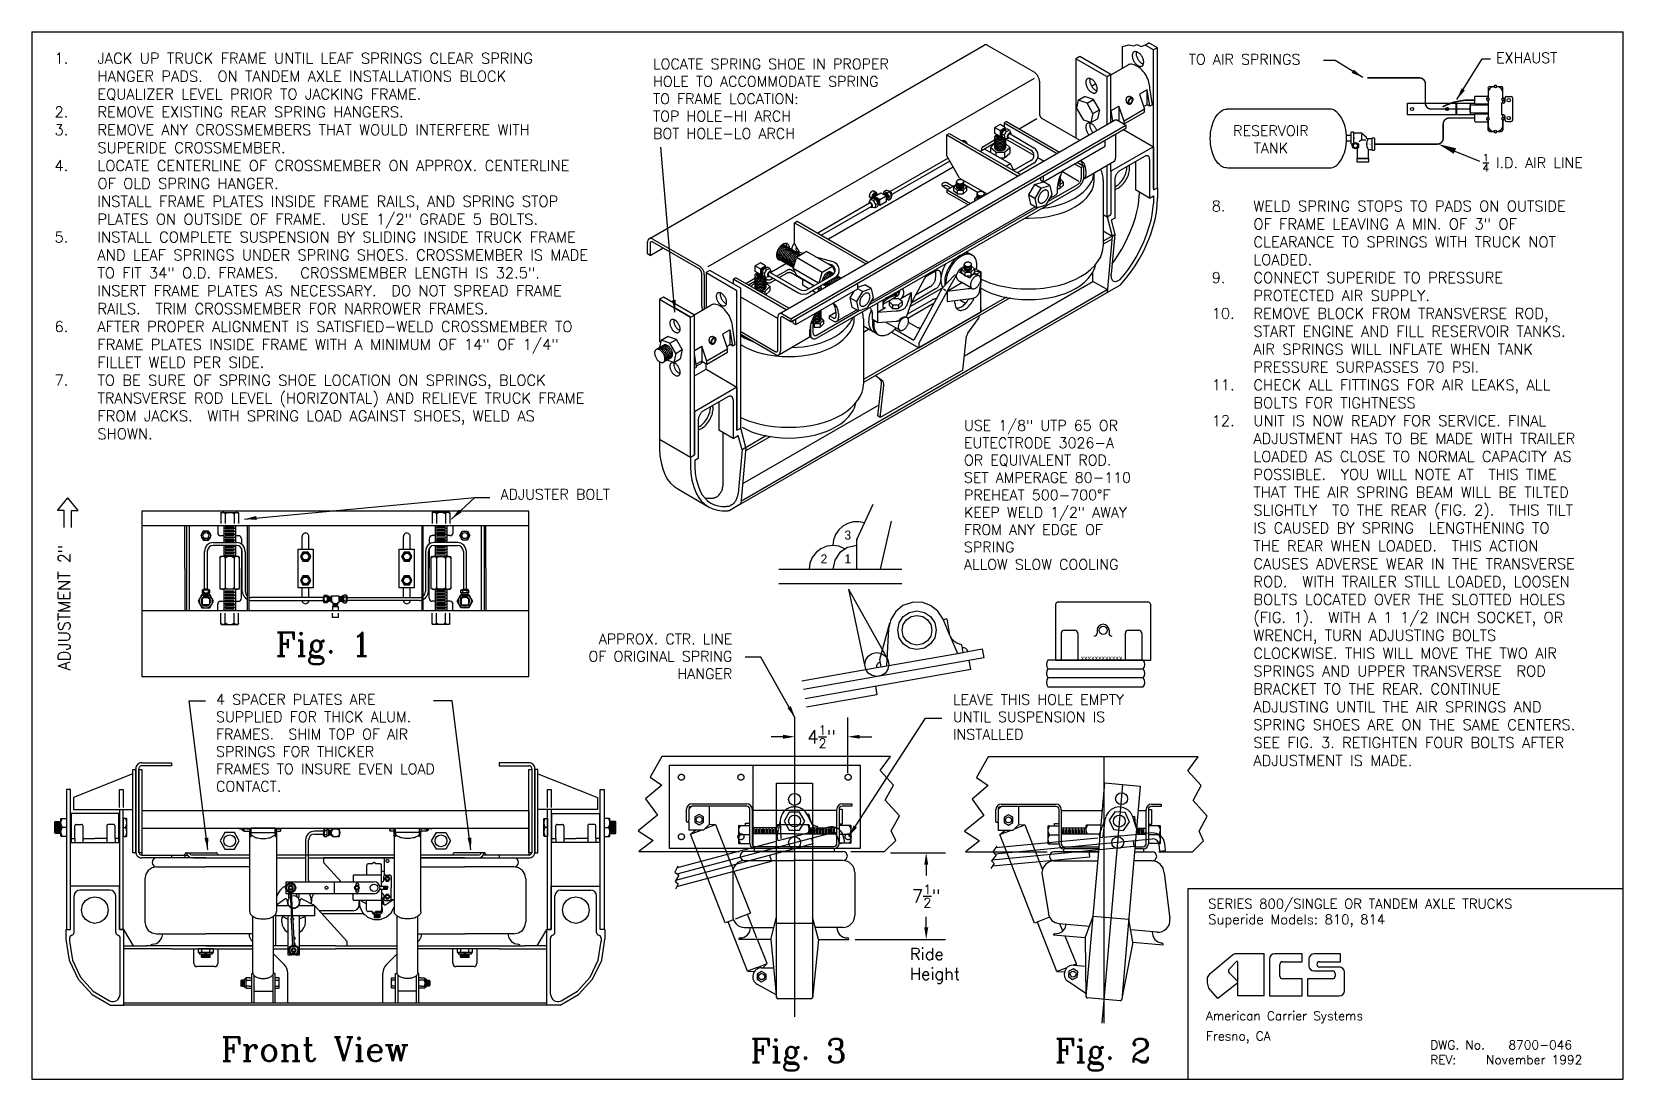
# Paper-space layout 'ANSI B' of a CAD drawing. Header units: feet. Extents: x -1.2 to 13.6, y 0.8 to 10.6.
# The model-space entities are those that its viewports show. They can reach past a viewport. Long polylines and large blocks are cut down to what shows.
import ezdxf
from ezdxf.enums import TextEntityAlignment as Align

# ---------------------------------------------------------------- set-up
doc = ezdxf.new("R2010")
doc.units = ezdxf.units.FT
doc.header["$LTSCALE"] = 3
doc.header["$MEASUREMENT"] = 0
for name, pattern in [('CENTER', [2, 1.25, -0.25, 0.25, -0.25]), ('HIDDEN', [0.375, 0.25, -0.125]), ('PHANTOM', [2.5, 1.25, -0.25, 0.25, -0.25, 0.25, -0.25])]:
    doc.linetypes.add(name, pattern=pattern)
doc.layers.get('DEFPOINTS').update_dxf_attribs({"linetype": 'CONTINUOUS'})
for name, color, linetype in [('BRACKET', 122, 'HIDDEN'), ('CENTERLINE', 92, 'CENTER'), ('DETAILS', 6, 'CONTINUOUS'), ('NOTES', 1, 'CONTINUOUS'), ('SECTIONS', 54, 'PHANTOM'), ('SUSPENSION', 3, 'CONTINUOUS'), ('TITLE', 7, 'CONTINUOUS'), ('VIEWPORT', 7, 'CONTINUOUS'), ('WELD', 125, 'CONTINUOUS')]:
    doc.layers.add(name, color=color, linetype=linetype)
doc.layers.get('VIEWPORT').off()
doc.styles.add('ACE', font='ROMANC')
doc.styles.add('SMOOTH', font='ROMANS')
doc.dimstyles.new('Notations', dxfattribs={"dimscale": 8, "dimtxt": 0.125, "dimasz": 0.188, "dimexe": 0.18, "dimexo": 0.0625, "dimgap": 0.09, "dimtad": 0, "dimtih": 1, "dimtoh": 1, "dimdec": 3, "dimzin": 0, "dimdsep": 46, "dimtxsty": 'SMOOTH', "dimcen": -0.1, "dimadec": 0, "dimazin": 0, "dimtfac": 1, "dimtdec": 3, "dimtofl": 0, "dimtmove": 2, "dimatfit": 3, "dimfxl": 1, "dimtolj": 1, "dimtzin": 0, "dimarcsym": 0})

psp = doc.layouts.new('ANSI B')

# ---------------------------------------------------------------- texts
at = {"layer": 'DETAILS'}
for s, height, style, p in [('ADJUSTER BOLT', 0.09712, 'SMOOTH', (3.123, 6.203)), ('Fig. 1', 0.222, 'ACE', (1.026, 4.742)), ('Front View', 0.222, 'ACE', (0.519, 0.968)), ('Fig. 3', 0.222, 'ACE', (5.452, 0.954)), ('Fig. 2', 0.222, 'ACE', (8.289, 0.954))]:
    psp.add_text(s, height=height, dxfattribs=dict(at, style=style)).set_placement(p)
at = {"layer": 'DETAILS', "style": 'SMOOTH'}
psp.add_text('ADJUSTMENT 2"', height=0.111, rotation=90, dxfattribs=at).set_placement((-0.889, 4.61))
for s, insert, char_height, width, attachment_point in [('LOCATE SPRING SHOE IN PROPER HOLE TO ACCOMMODATE SPRING TO FRAME LOCATION: \\PTOP HOLE-HI ARCH \\PBOT HOLE-LO ARCH', (4.544, 10.311), 0.09713, 2.516, 1), ('RESERVOIR TANK', (10.303, 9.56), 0.09713, 0.74925, 5), ('USE 1/8" UTP 65 OR EUTECTRODE 3026-A OR EQUIVALENT ROD. SET AMPERAGE 80-110 PREHEAT 500-700°F KEEP WELD 1/2" AWAY FROM ANY EDGE OF SPRING\\PALLOW SLOW COOLING', (7.442, 6.942), 0.097125, 1.74825, 1), ('4 SPACER PLATES ARE SUPPLIED FOR THICK ALUM. FRAMES.  SHIM TOP OF AIR SPRINGS FOR THICKER \\PFRAMES TO INSURE EVEN LOAD CONTACT.', (0.471, 4.388), 0.09713, 2.29589, 1), ('Ride Height', (6.938, 2.022), 0.111, 0.48629, 1)]:
    psp.add_mtext(s, dxfattribs=dict(at, insert=insert, char_height=char_height, width=width, attachment_point=attachment_point))
for s, insert, char_height, attachment_point in [('\\A1;{\\H0.7x;\\S1/4;} I.D. AIR LINE', (12.277, 9.342), 0.09713, 4), ('APPROX. CTR. LINE\\POF ORIGINAL SPRING\\PHANGER', (5.283, 4.741), 0.09713, 6), ('\\A1;\\A1;4{\\H0.7x;\\S1/2;}"', (6.113, 3.992), 0.125, 5), ('\\A1;\\A1;7{\\H0.7x;\\S1/2;}"', (7.09, 2.506), 0.125, 5)]:
    psp.add_mtext(s, dxfattribs=dict(at, insert=insert, char_height=char_height, attachment_point=attachment_point))
at = {"layer": 'NOTES', "style": 'SMOOTH'}
psp.add_text('TO AIR SPRINGS', height=0.09713, dxfattribs=at).set_placement((9.537, 10.258))
at = {"layer": 'NOTES', "attachment_point": 1, "style": 'SMOOTH'}
for s, insert, char_height, width in [('\\pi-0.4,l0.4,t0.4;1.^IJACK UP TRUCK FRAME UNTIL LEAF SPRINGS CLEAR SPRING HANGER PADS.  ON TANDEM AXLE INSTALLATIONS BLOCK EQUALIZER LEVEL PRIOR TO JACKING FRAME.\\P2.^IREMOVE EXISTING REAR SPRING HANGERS.\\P3.^IREMOVE ANY CROSSMEMBERS THAT WOULD INTERFERE WITH SUPERIDE CROSSMEMBER. \\P4.^ILOCATE CENTERLINE OF CROSSMEMBER ON APPROX. CENTERLINE OF OLD SPRING HANGER. \\P^IINSTALL FRAME PLATES INSIDE FRAME RAILS, AND SPRING STOP PLATES ON OUTSIDE OF FRAME.  USE 1/2" GRADE 5 BOLTS. \\P5.^IINSTALL COMPLETE SUSPENSION BY SLIDING INSIDE TRUCK FRAME AND LEAF SPRINGS UNDER SPRING SHOES. CROSSMEMBER IS MADE TO FIT 34" O.D. FRAMES.   CROSSMEMBER LENGTH IS 32.5".  INSERT FRAME PLATES AS NECESSARY.  DO NOT SPREAD FRAME RAILS.  TRIM CROSSMEMBER FOR NARROWER FRAMES. \\P6.^IAFTER PROPER ALIGNMENT IS SATISFIED-WELD CROSSMEMBER TO FRAME PLATES INSIDE FRAME WITH A MINIMUM OF 14" OF 1/4" FILLET WELD PER SIDE. \\P7.^ITO BE SURE OF SPRING SHOE LOCATION ON SPRINGS, BLOCK TRANSVERSE ROD LEVEL (HORIZONTAL) AND RELIEVE TRUCK FRAME FROM JACKS.  WITH SPRING LOAD AGAINST SHOES, WELD AS SHOWN.', (-1.034, 10.366), 0.1, 5.39224), ('\\pi-0.3885,l0.3885,t0.3885;8. ^IWELD SPRING STOPS TO PADS ON OUTSIDE OF FRAME LEAVING A MIN. OF 3" OF CLEARANCE TO SPRINGS WITH TRUCK NOT LOADED. \\P9.^ICONNECT SUPERIDE TO PRESSURE PROTECTED AIR SUPPLY.\\P10.^IREMOVE BLOCK FROM TRANSVERSE ROD, START ENGINE AND FILL RESERVOIR TANKS.  AIR SPRINGS WILL INFLATE WHEN TANK PRESSURE SURPASSES 70 PSI.\\P11.^ICHECK ALL FITTINGS FOR AIR LEAKS, ALL BOLTS FOR TIGHTNESS\\P12.^IUNIT IS NOW READY FOR SERVICE. FINAL ADJUSTMENT HAS TO BE MADE WITH TRAILER LOADED AS CLOSE TO NORMAL CAPACITY AS POSSIBLE.  YOU WILL NOTE AT  THIS TIME THAT THE AIR SPRING BEAM WILL BE TILTED SLIGHTLY  TO THE REAR (FIG. 2).  THIS TILT IS CAUSED BY SPRING  LENGTHENING TO THE REAR WHEN LOADED.  THIS ACTION CAUSES ADVERSE WEAR IN THE TRANSVERSE ROD.  WITH TRAILER STILL LOADED, LOOSEN BOLTS LOCATED OVER THE SLOTTED HOLES (FIG. 1).  WITH A 1 1/2 INCH SOCKET, OR WRENCH, TURN ADJUSTING BOLTS CLOCKWISE. THIS WILL MOVE THE TWO AIR SPRINGS AND UPPER TRANSVERSE  ROD BRACKET TO THE REAR. CONTINUE ADJUSTING UNTIL THE AIR SPRINGS AND SPRING SHOES ARE ON THE SAME CENTERS.  SEE FIG. 3. RETIGHTEN FOUR BOLTS AFTER ADJUSTMENT IS MADE.', (9.751, 8.988), 0.1, 3.74702), ('LEAVE THIS HOLE EMPTY UNTIL SUSPENSION IS INSTALLED', (7.339, 4.387), 0.09713, 1.92255)]:
    psp.add_mtext(s, dxfattribs=dict(at, insert=insert, char_height=char_height, width=width))
at = {"layer": 'NOTES', "insert": (12.402, 10.32), "char_height": 0.0971, "attachment_point": 4, "style": 'SMOOTH'}
psp.add_mtext('EXHAUST', dxfattribs=at)

msp = doc.modelspace()

# ---------------------------------------------------------------- texts
at = {"layer": 'WELD'}
for s, p in [('3', (69.94, 48.56)), ('2', (67.94, 46.56)), ('1', (69.94, 46.56))]:
    msp.add_text(s, height=0.75, dxfattribs=at).set_placement(p, align=Align.CENTER)
at = {"layer": 'WELD', "width": 0.8}
msp.add_text('xxxxxxxxxxxx', height=0.375, dxfattribs=at).set_placement((89.5, 38.44), (93, 38.44), align=Align.FIT)

# ---------------------------------------------------------------- blocks, each defined once
blk = doc.blocks.new('ACS')
at = {"layer": 'TITLE'}
for p, q in [((-0.66, 2.1), (1.23, 3.66)), ((1.56, 3.11), (0.93, 2.48)), ((3.87, 3.76), (1.51, 3.76)), ((1.66, 0.22), (1.66, 3.07)), ((3.87, 0.22), (3.87, 3.76)), ((4.31, 3.31), (4.31, 0.22)), ((7.07, 3.76), (4.75, 3.76)), ((5.19, 1.88), (5.19, 2.87)), ((5.41, 3.09), (7.07, 3.09)), ((7.07, 3.09), (7.07, 3.76)), ((7.62, 3.31), (7.62, 2.76)), ((10.28, 3.76), (8.07, 3.76)), ((8.51, 3.09), (10.28, 3.09)), ((10.28, 3.09), (10.28, 3.76)), ((-0.88, 1.77), (-0.66, 2.1)), ((-0.88, 1.33), (-0.88, 1.77)), ((0.93, 2.16), (1.66, 1.44)), ((7.07, 1.66), (5.41, 1.66)), ((7.07, 0.22), (7.07, 1.66)), ((7.51, 1.66), (7.51, 0.22)), ((9.61, 1.66), (7.51, 1.66)), ((8.07, 2.32), (9.61, 2.32)), ((10.17, 2.65), (8.51, 2.65)), ((9.83, 2.1), (9.83, 1.88)), ((10.61, 0.66), (10.61, 2.21)), ((-0.77, 0.88), (-0.88, 1.33)), ((0, 0), (-0.77, 0.88)), ((1.66, 1.33), (0, 0)), ((3.87, 0.22), (1.66, 0.22)), ((4.31, 0.22), (7.07, 0.22)), ((7.51, 0.22), (10.17, 0.22))]:
    blk.add_line(p, q, dxfattribs=at)
for centre, radius, start, end in [((1.51, 3.31), 0.442, 90, 129.4725), ((1.6, 3.07), 0.0552, 0, 135), ((4.75, 3.31), 0.442, 90, 180), ((5.41, 2.87), 0.221, 90, 180), ((8.07, 3.31), 0.442, 90, 180), ((8.07, 2.76), 0.442, 180, 270), ((8.51, 2.87), 0.221, 90, 180), ((8.51, 2.87), 0.221, 180, 270), ((1.09, 2.32), 0.221, 135, 225), ((5.41, 1.88), 0.221, 180, 270), ((9.61, 2.1), 0.221, 0, 90), ((9.61, 1.88), 0.221, 270, 0), ((10.17, 2.21), 0.442, 0, 90), ((10.17, 0.66), 0.442, 270, 0)]:
    blk.add_arc(centre, radius, start, end, dxfattribs=at)
blk = doc.blocks.new('Title')
at = {"layer": 'TITLE'}
for p, q in [((0, 87.88), (0, 0)), ((0, 87.88), (133.5, 87.88)), ((133.5, 0), (133.5, 87.88)), ((97, 16), (133.5, 16)), ((97, 0), (97, 16)), ((0, 0), (133.5, 0))]:
    blk.add_line(p, q, dxfattribs=at)
blk.add_blockref('ACS', (99.51, 6.76), dxfattribs=at)
at = {"layer": 'NOTES', "style": 'SMOOTH'}
for s, p in [('8700-046', (123.88, 2.5)), ('November 1992', (122, 1.25))]:
    blk.add_text(s, height=0.75, dxfattribs=at).set_placement(p)
at = {"layer": 'NOTES', "char_height": 0.8112, "attachment_point": 1, "style": 'SMOOTH'}
for s, insert, width in [('SERIES 800/SINGLE OR TANDEM AXLE TRUCKS', (98.69, 15.12), 29.5), ('Superide Models: 810, 814', (98.69, 13.81), 18)]:
    blk.add_mtext(s, dxfattribs=dict(at, insert=insert, width=width))
at = {"layer": 'TITLE', "style": 'SMOOTH'}
for s, p in [('American Carrier Systems', (98.5, 4.94)), ('Fresno, CA', (98.5, 3.25)), ('DWG. No.', (117.31, 2.5)), ('REV:', (117.31, 1.25))]:
    blk.add_text(s, height=0.75, dxfattribs=at).set_placement(p)
blk = doc.blocks.new('ADJBOLT', base_point=(14.938, 43.625))
at = {"layer": 'SUSPENSION'}
for p, q in [((13.5, 44.125), (11.438, 44.125)), ((11.625, 44), (11.625, 44.125)), ((11.875, 44), (11.875, 44.125)), ((12.125, 44), (12.125, 44.125)), ((12.375, 44), (12.375, 44.125)), ((12.625, 44), (12.625, 44.125)), ((12.875, 44), (12.875, 44.125)), ((13.125, 44), (13.125, 44.125)), ((13.375, 44), (13.375, 44.125)), ((13.5, 44.335), (13.54, 44.375)), ((13.5, 44.335), (13.5, 43.625)), ((16.21, 44.375), (13.54, 44.375)), ((16.21, 44.375), (16.25, 44.335)), ((16.22, 44.375), (16.25, 44.345)), ((16.25, 44.335), (16.25, 43.625)), ((16.25, 44.125), (18.562, 44.125)), ((16.375, 44), (16.375, 44.125)), ((16.625, 44), (16.625, 44.125)), ((16.875, 44), (16.875, 44.125)), ((17.125, 44), (17.125, 44.125)), ((17.375, 44), (17.375, 44.125)), ((17.625, 44), (17.625, 44.125)), ((17.875, 44), (17.875, 44.125)), ((18.125, 44), (18.125, 44.125)), ((18.375, 44), (18.375, 44.125)), ((11.5, 43.625), (11.5, 44)), ((11.625, 43.625), (11.625, 44)), ((11.75, 43.625), (11.75, 44)), ((11.875, 43.625), (11.875, 44)), ((12, 43.625), (12, 44)), ((12.125, 43.625), (12.125, 44)), ((12.25, 43.625), (12.25, 44)), ((12.375, 43.625), (12.375, 44)), ((12.5, 43.625), (12.5, 44)), ((12.625, 43.625), (12.625, 44)), ((12.75, 43.625), (12.75, 44)), ((12.875, 43.625), (12.875, 44)), ((13, 43.625), (13, 44)), ((13.125, 43.625), (13.125, 44)), ((13.25, 43.625), (13.25, 44)), ((13.375, 43.625), (13.375, 44)), ((16.375, 43.625), (16.375, 44)), ((16.5, 43.625), (16.5, 44)), ((16.625, 43.625), (16.625, 44)), ((16.75, 43.625), (16.75, 44)), ((16.875, 43.625), (16.875, 44)), ((17, 43.625), (17, 44)), ((17.125, 43.625), (17.125, 44)), ((17.25, 43.625), (17.25, 44)), ((17.375, 43.625), (17.375, 44)), ((17.5, 43.625), (17.5, 44)), ((17.625, 43.625), (17.625, 44)), ((17.75, 43.625), (17.75, 44)), ((17.875, 43.625), (17.875, 44)), ((18, 43.625), (18, 44)), ((18.125, 43.625), (18.125, 44)), ((18.25, 43.625), (18.25, 44)), ((18.375, 43.625), (18.375, 44))]:
    blk.add_line(p, q, dxfattribs=at)
for centre, start, end in [((14.125, 44), 143.1301, 216.8699), ((15.625, 44), 323.1301, 36.8699)]:
    blk.add_arc(centre, 0.625, start, end, dxfattribs=at)
blk = doc.blocks.new('1BOLT', base_point=(74, 58.81))
at = {"layer": 'SUSPENSION'}
for p, q in [((73.13, 59.4), (73.23, 59.46)), ((73.13, 59.4), (73.13, 58.81)), ((74.77, 59.46), (73.23, 59.46)), ((73.5, 59.37), (73.5, 59.37)), ((73.5, 59.36), (73.5, 59.36)), ((73.5, 58.81), (73.5, 59.36)), ((74.5, 59.37), (74.5, 59.37)), ((74.5, 59.36), (74.5, 59.36)), ((74.5, 58.81), (74.5, 59.36)), ((74.87, 59.4), (74.77, 59.46)), ((74.87, 58.81), (74.87, 59.4))]:
    blk.add_line(p, q, dxfattribs=at)
for centre, radius, start, end in [((73.31, 59.23), 0.231, 34.9033, 140.0892), ((74.01, 58.11), 1.35, 92.851, 111.89), ((73.99, 58.11), 1.35, 68.11, 87.0952), ((74.69, 59.23), 0.231, 39.5388, 145.2464)]:
    blk.add_arc(centre, radius, start, end, dxfattribs=at)
blk = doc.blocks.new('1LN', base_point=(74, 56.44))
at = {"layer": 'SUSPENSION'}
for p, q in [((73.13, 56.06), (73.13, 56.44)), ((73.5, 55.95), (73.5, 56.44)), ((74.5, 55.95), (74.5, 56.44)), ((74.87, 56.06), (74.87, 56.44)), ((73.13, 56.06), (73.13, 55.48)), ((73.13, 55.48), (73.23, 55.42)), ((73.23, 55.42), (74.77, 55.42)), ((73.23, 55.37), (73.23, 55.42)), ((74.57, 55.17), (73.43, 55.17)), ((73.5, 55.56), (73.5, 55.95)), ((73.5, 55.56), (73.5, 55.51)), ((73.5, 55.51), (73.5, 55.51)), ((73.5, 55.51), (73.5, 55.51)), ((74.5, 55.95), (74.5, 55.56)), ((74.5, 55.56), (74.5, 55.51)), ((74.5, 55.51), (74.5, 55.51)), ((74.5, 55.51), (74.5, 55.51)), ((74.87, 55.48), (74.77, 55.42)), ((74.77, 55.42), (74.77, 55.37)), ((74.87, 55.48), (74.87, 56.06))]:
    blk.add_line(p, q, dxfattribs=at)
for centre, radius, start, end in [((73.31, 55.65), 0.231, 219.5388, 325.2464), ((73.43, 55.37), 0.2, 180, 270), ((74.01, 56.77), 1.35, 248.11, 267.0952), ((73.99, 56.77), 1.35, 272.851, 291.89), ((74.69, 55.65), 0.231, 214.9033, 320.0892), ((74.57, 55.37), 0.2, 270, 0)]:
    blk.add_arc(centre, radius, start, end, dxfattribs=at)
blk = doc.blocks.new('3133', base_point=(5.88, 36.25))
at = {"layer": 'SUSPENSION'}
blk.add_lwpolyline([(6.31, 35.5), (6.74, 36.25), (6.31, 37), (5.44, 37), (5.01, 36.25), (5.44, 35.5)], close=True, dxfattribs=at)
blk.add_circle((5.88, 36.25), 0.75, dxfattribs=at)
blk = doc.blocks.new('ANUT', base_point=(15.06, 5.5))
at = {"layer": 'SUSPENSION'}
for p, q in [((14.31, 5.5), (15.81, 5.5)), ((13.78, 4.91), (13.93, 5)), ((13.78, 4.91), (13.78, 4.09)), ((13.78, 4.09), (14.35, 3.75)), ((16.19, 5), (13.93, 5)), ((14.33, 4.86), (14.32, 4.86)), ((14.32, 4.78), (14.32, 4.86)), ((14.32, 4.14), (14.32, 4.78)), ((14.32, 4.22), (14.32, 4.14)), ((14.33, 4.14), (14.32, 4.14)), ((14.35, 3.75), (15.78, 3.75)), ((16.34, 4.09), (15.78, 3.75)), ((15.8, 4.86), (15.8, 4.86)), ((15.8, 4.78), (15.8, 4.86)), ((15.8, 4.78), (15.8, 4.14)), ((15.8, 4.22), (15.8, 4.14)), ((15.8, 4.14), (15.8, 4.14)), ((16.34, 4.91), (16.19, 5)), ((16.34, 4.09), (16.34, 4.91))]:
    blk.add_line(p, q, dxfattribs=at)
blk.add_lwpolyline([(16.06, 5), (16.06, 5.5), (14.06, 5.5), (14.06, 5)], dxfattribs=at)
for centre, radius, start, end in [((14.04, 4.66), 0.34, 94.4767, 140.0892), ((14.04, 4.34), 0.34, 219.9108, 272.9584), ((14.04, 4.34), 0.34, 272.9584, 325.0967), ((14.04, 4.66), 0.34, 34.9033, 85.5233), ((15.07, 3), 2, 93.0652, 111.89), ((15.07, 6), 2, 248.11, 269.6934), ((15.05, 6), 2, 270.3066, 291.89), ((15.05, 3), 2, 68.11, 86.9348), ((16.08, 4.66), 0.34, 94.4767, 145.114), ((16.08, 4.34), 0.34, 214.886, 267.0416), ((16.08, 4.34), 0.34, 267.0416, 320.4612), ((16.08, 4.66), 0.34, 39.5388, 85.5233)]:
    blk.add_arc(centre, radius, start, end, dxfattribs=at)
blk = doc.blocks.new('3141', base_point=(34.125, 3.1875))
at = {"layer": 'SUSPENSION'}
for p, q in [((31.875, 6.4375), (32.875, 6.4375)), ((32.125, 6.1875), (32.125, 5.1875)), ((32.375, 6.4375), (32.375, 4.9375)), ((32.625, 5.1875), (32.625, 6.1875)), ((32.875, 6.6875), (35.375, 6.6875)), ((32.875, 4.4375), (32.875, 6.6875)), ((32.875, 6.6875), (32.875, 4.6875)), ((35.375, 4.4375), (35.375, 6.6875)), ((36.375, 6.4375), (35.375, 6.4375)), ((35.375, 6.4375), (35.375, 4.9375)), ((35.625, 5.1875), (35.625, 6.1875)), ((35.875, 6.4375), (35.875, 4.9375)), ((36.125, 6.1875), (36.125, 5.1875)), ((32.875, 4.9375), (31.875, 4.9375)), ((33.375, 4.4375), (32.875, 4.4375)), ((33.375, 4.1875), (33.375, 4.4375)), ((33.375, 4.1875), (34.875, 4.1875)), ((33.495, 3.1875), (33.375, 4.1875)), ((33.435, 3.6875), (34.815, 3.6875)), ((33.495, 3.1875), (34.755, 3.1875)), ((34.625, 3.9375), (33.625, 3.9375)), ((33.745, 3.4375), (34.505, 3.4375)), ((34.875, 4.1875), (34.755, 3.1875)), ((34.875, 4.4375), (35.375, 4.4375)), ((34.875, 4.4375), (34.875, 4.1875)), ((35.375, 4.9375), (36.375, 4.9375))]:
    blk.add_line(p, q, dxfattribs=at)
at = {"layer": 'SUSPENSION', "xscale": -1, "rotation": 270}
blk.add_blockref('ANUT', (31.875, 5.6875), dxfattribs=at)
at = {"layer": 'SUSPENSION', "rotation": 90}
blk.add_blockref('ANUT', (36.375, 5.6875), dxfattribs=at)
blk = doc.blocks.new('SPR', base_point=(67.06, 21.44))
at = {"layer": 'BRACKET'}
for p, q in [((65.58, 20.25), (65.9, 21.7)), ((65.61, 21.13), (65.99, 21.94)), ((68.55, 20.25), (68.22, 21.7)), ((68.38, 21.69), (68.22, 21.69)), ((68.38, 21.06), (68.38, 21.69)), ((67.06, 20.19), (65.62, 20.19)), ((67.06, 20.19), (68.5, 20.19)), ((68.38, 21.06), (68.38, 21.02))]:
    blk.add_line(p, q, dxfattribs=at)
for centre, radius, start, end in [((67.06, 21.44), 1.19, 12.7368, 154.9235), ((68.99, 21.11), 0.625, 199.3863, 216.3547), ((68.99, 21.11), 0.625, 220.1488, 225.6336)]:
    blk.add_arc(centre, radius, start, end, dxfattribs=at)
at = {"layer": 'NOTES'}
for p, q in [((65.12, 20.19), (56.52, 20.19)), ((69.69, 20.19), (69, 20.19)), ((68.06, 19.19), (56.12, 19.19)), ((56.4, 19.69), (69.69, 19.69)), ((64.31, 18.69), (64.31, 19.19)), ((68.06, 19.69), (68.06, 19.19)), ((70.19, 19.19), (70.19, 18.62)), ((70.69, 18.62), (70.69, 19.19)), ((56.09, 18.69), (64.31, 18.69)), ((70.19, 18.62), (70.69, 18.62))]:
    blk.add_line(p, q, dxfattribs=at)
blk.add_lwpolyline([(56.62, 20.31), (56.25, 19.88), (56.5, 19.56), (56.06, 19.12), (56.25, 18.88), (55.94, 18.5)], dxfattribs=at)
for radius in [1, 0.5]:
    blk.add_arc((69.69, 19.19), radius, 0, 90, dxfattribs=at)
at = {"layer": 'SUSPENSION'}
for p, q in [((65.31, 20.5), (65.57, 21.06)), ((65.31, 20.19), (65.31, 20.5)), ((65.56, 20.19), (65.31, 20.19)), ((68.56, 20.19), (68.81, 20.19)), ((68.81, 20.19), (68.81, 20.5))]:
    blk.add_line(p, q, dxfattribs=at)
blk.add_arc((68.99, 21.11), 0.625, 226.7836, 253.4796, dxfattribs=at)
blk = doc.blocks.new('3085', base_point=(106.38, 88.25))
at = {"layer": 'BRACKET'}
blk.add_line((110.81, 87.75), (110.81, 88.75), dxfattribs=at)
at = {"layer": 'SUSPENSION'}
for p, q in [((106.87, 89.99), (106.87, 89.18)), ((106.87, 89.18), (106.87, 89.99)), ((107, 90.12), (107.37, 90.12)), ((107.37, 90.12), (107, 90.12)), ((108, 90.12), (107.62, 90.12)), ((107.62, 90.12), (108, 90.12)), ((108.12, 89.99), (108.12, 89.18)), ((108.12, 89.18), (108.12, 89.99)), ((106.06, 87.31), (106.06, 89.18)), ((106.19, 89.31), (106.56, 89.31)), ((106.69, 89.18), (106.69, 88.87)), ((106.81, 88.74), (107, 88.74)), ((106.87, 88.93), (106.87, 88.74)), ((107, 87.74), (107, 88.74)), ((109.19, 89.31), (108.12, 89.31)), ((108.12, 87.56), (108.12, 88.93)), ((108.12, 88.68), (109.19, 88.68)), ((109.56, 88.56), (108.12, 88.56)), ((109.25, 88.74), (109.25, 89.25)), ((109.25, 88.74), (114.87, 88.74)), ((109.62, 87.74), (109.62, 88.74)), ((109.62, 88.5), (109.62, 87.99)), ((110.75, 88.74), (110.75, 87.74)), ((114.87, 88.74), (114.87, 87.74)), ((106.56, 87.18), (106.19, 87.18)), ((106.69, 87.62), (106.69, 87.31)), ((106.81, 87.74), (107, 87.74)), ((106.87, 87.74), (106.87, 87.56)), ((106.87, 87.31), (106.87, 86.49)), ((108.12, 87.93), (109.56, 87.93)), ((109.19, 87.81), (108.12, 87.81)), ((108.12, 86.49), (108.12, 87.31)), ((108.12, 87.18), (109.19, 87.18)), ((109.25, 87.24), (109.25, 87.75)), ((114.87, 87.74), (109.25, 87.74)), ((107, 86.37), (107.37, 86.37)), ((107.62, 86.37), (108, 86.37))]:
    blk.add_line(p, q, dxfattribs=at)
for centre, radius in [((107.5, 90.12), 0.0938), ((106.38, 89), 0.141), ((106.87, 89.06), 0.0938), ((108.12, 89.06), 0.0938), ((111.56, 88.24), 0.133), ((114.5, 88.24), 0.133), ((106.38, 87.5), 0.141), ((106.87, 87.43), 0.0938), ((108.12, 87.43), 0.0938), ((107.5, 86.37), 0.0938)]:
    blk.add_circle(centre, radius, dxfattribs=at)
for centre, radius, start, end in [((107, 89.99), 0.125, 90, 180), ((107.37, 89.62), 0.5, 90, 180), ((107, 89.99), 0.125, 90, 180), ((107.5, 90.12), 0.125, 0, 180), ((107.62, 89.62), 0.5, 0, 90), ((108, 89.99), 0.125, 0, 90), ((108, 89.99), 0.125, 0, 90), ((106.19, 89.18), 0.125, 90, 180), ((106.56, 89.18), 0.125, 0, 90), ((106.81, 88.87), 0.125, 180, 270), ((106.87, 89.06), 0.125, 90, 270), ((108.12, 89.06), 0.125, 270, 90), ((109.19, 89.25), 0.062, 0, 90), ((109.19, 88.74), 0.062, 270, 0), ((109.56, 88.5), 0.062, 0, 90), ((106.19, 87.31), 0.125, 180, 270), ((106.56, 87.31), 0.125, 270, 0), ((106.81, 87.62), 0.125, 90, 180), ((106.87, 87.43), 0.125, 90, 270), ((107.37, 86.87), 0.5, 180, 270), ((107.62, 86.87), 0.5, 270, 0), ((108.12, 87.43), 0.125, 270, 90), ((109.19, 87.75), 0.062, 0, 90), ((109.19, 87.24), 0.062, 270, 0), ((109.56, 87.99), 0.062, 270, 0), ((107, 86.49), 0.125, 180, 270), ((107.5, 86.37), 0.125, 180, 0), ((108, 86.49), 0.125, 270, 0)]:
    blk.add_arc(centre, radius, start, end, dxfattribs=at)
blk = doc.blocks.new('3170', base_point=(2, 3.25))
at = {"layer": 'SUSPENSION'}
for p, q in [((2.25, 3.69), (2.83, 3.69)), ((2.88, 3.12), (2.69, 2.94)), ((2.88, 3.56), (2.88, 3.12)), ((2.88, 3.12), (3.25, 3.12)), ((2.91, 3.66), (3.27, 3.35)), ((3.31, 3.26), (3.31, 3.25)), ((3.75, 3.19), (3.37, 3.19)), ((2.56, 1.56), (2.5, 1.5)), ((2.56, 1.56), (2.56, 2.32)), ((2.56, 1.56), (3.44, 1.56)), ((3.44, 2.31), (3.44, 1.56)), ((3.44, 2.31), (3.75, 2.31)), ((3.44, 1.56), (3.5, 1.5))]:
    blk.add_line(p, q, dxfattribs=at)
blk.add_lwpolyline([(2.25, 2.86), (2.25, 3.69, 0.414214), (2.19, 3.75), (2.06, 3.75, 0.414214), (2, 3.69), (2, 2.81, 0.414214), (2.06, 2.75), (2.14, 2.75)], format="xyb", dxfattribs=at)
blk.add_lwpolyline([(4, 2.31), (4, 3.19, 0.414214), (3.94, 3.25), (3.81, 3.25, 0.414214), (3.75, 3.19), (3.75, 2.31, 0.414214), (3.81, 2.25), (3.94, 2.25, 0.414214)], format="xyb", close=True, dxfattribs=at)
blk.add_lwpolyline([(2.5, 1.25), (3.5, 1.25), (3.5, 1.5), (2.5, 1.5)], close=True, dxfattribs=at)
for radius in [0.265, 0.172]:
    blk.add_circle((2.38, 2.62), radius, dxfattribs=at)
for centre, radius, start, end in [((2.83, 3.56), 0.125, 49.3987, 90), ((3.19, 3.26), 0.125, 0, 49.3987), ((3.37, 3.25), 0.062, 180, 270), ((4.14, 2.75), 0.828, 148.1092, 211.8908), ((2.5, 2.32), 0.062, 0, 112.5506)]:
    blk.add_arc(centre, radius, start, end, dxfattribs=at)
for s, p in [('IN', (2.31, 3.19)), ('OUT', (3.38, 2.69))]:
    blk.add_text(s, height=0.093, dxfattribs=at).set_placement(p)
blk = doc.blocks.new('90L', base_point=(44.49, 33.62))
at = {"layer": 'SUSPENSION'}
for p, q in [((44.49, 34.69), (44.06, 34.44)), ((44.06, 33.94), (44.06, 34.44)), ((44.06, 34.44), (44.49, 34.19)), ((44.49, 33.69), (44.06, 33.94)), ((44.19, 33.63), (44.19, 33.86)), ((44.93, 34.44), (44.49, 34.69)), ((44.49, 34.19), (44.93, 34.44)), ((44.49, 34.19), (44.49, 33.69)), ((44.49, 33.69), (44.65, 33.78)), ((44.59, 33.86), (44.63, 33.84)), ((44.81, 34.22), (44.62, 33.9)), ((44.62, 33.9), (44.68, 33.61)), ((44.82, 33.78), (44.62, 33.9)), ((44.88, 33.49), (44.68, 33.61)), ((44.81, 34.22), (45.09, 34.31)), ((45.01, 34.11), (44.81, 34.22)), ((44.82, 34.26), (44.86, 34.24)), ((45.01, 34.11), (44.82, 33.78)), ((44.82, 33.78), (44.88, 33.49)), ((44.88, 33.49), (45.18, 33.54)), ((44.93, 34.44), (44.93, 34.26)), ((45.01, 34.11), (45.29, 34.2)), ((45.29, 34.2), (45.09, 34.31)), ((45.29, 34.2), (45.4, 33.91))]:
    blk.add_line(p, q, dxfattribs=at)
for points in [[(44.19, 33.86, 0.13017), (44.21, 33.81, 0.106617), (44.28, 33.75, 0.072341), (44.37, 33.71, 0.049654), (44.47, 33.7, 0.009072)], [(44.19, 33.81, 0.156851), (44.21, 33.75, 0.106617), (44.28, 33.69, 0.072341), (44.37, 33.65, 0.058752), (44.49, 33.64, 0.058752), (44.61, 33.65, 0.040469), (44.67, 33.67, 0.106617)], [(44.19, 33.75, 0.156851), (44.21, 33.69, 0.106617), (44.28, 33.63, 0.072341), (44.37, 33.59, 0.058752), (44.49, 33.57, 0.058752), (44.61, 33.59, 0.05021), (44.68, 33.61, 0.106617)], [(44.19, 33.69, 0.156851), (44.21, 33.63, 0.106617), (44.28, 33.56, 0.072341), (44.37, 33.53, 0.058752), (44.49, 33.51, 0.058752), (44.61, 33.53, 0.072341), (44.71, 33.56, 0.033772), (44.73, 33.58, 0.156851)], [(44.19, 33.63, 0.156851), (44.21, 33.56, 0.106617), (44.28, 33.5, 0.072341), (44.37, 33.46, 0.058752), (44.49, 33.45, 0.058752), (44.61, 33.46, 0.072341), (44.71, 33.5, 0.09695), (44.77, 33.56, 0.156851)], [(44.51, 33.7, 0.049654), (44.61, 33.71, 0.030805), (44.66, 33.73, 0.106617)], [(44.59, 34.13, 0.058752), (44.56, 34.04, 0.072341), (44.55, 33.97, 0.106617), (44.56, 33.9), (44.59, 33.86)], [(44.82, 34.26), (44.78, 34.27, 0.106617), (44.71, 34.25, 0.072341), (44.65, 34.2, 0.058752), (44.59, 34.13, 0.058752)], [(44.65, 34.1, 0.058752), (44.61, 34.01, 0.072341), (44.6, 33.94, 0.106617), (44.62, 33.87), (44.63, 33.85)], [(44.85, 34.24), (44.83, 34.24, 0.106617), (44.76, 34.22, 0.072341), (44.7, 34.17, 0.058752), (44.65, 34.1, 0.058752)], [(45.41, 33.83, 0.010101), (45.41, 33.84, 0.106617), (45.4, 33.91, 0.156851), (45.36, 33.95, 0.156851), (45.32, 33.96, 0.106617), (45.25, 33.94, 0.072341), (45.19, 33.89, 0.058752), (45.14, 33.82, 0.058752), (45.1, 33.73, 0.072341), (45.09, 33.66, 0.106617), (45.1, 33.59, 0.156851), (45.14, 33.55, 0.156851), (45.18, 33.54, 0.106617), (45.25, 33.56, 0.010101), (45.26, 33.57, 0.058752)]]:
    blk.add_lwpolyline(points, format="xyb", dxfattribs=at)

# ---------------------------------------------------------------- linework, layer by layer
at = {"layer": 'BRACKET'}
for p, q in [((16.63, 50.79), (16.67, 50.83)), ((16.63, 50.76), (16.63, 50.79)), ((16.67, 50.83), (18.09, 50.83)), ((18.13, 50.79), (18.09, 50.83)), ((18.13, 50.8), (18.13, 49.89)), ((34.37, 50.79), (34.41, 50.83)), ((34.37, 50.8), (34.37, 49.89)), ((35.83, 50.83), (34.41, 50.83)), ((35.87, 50.79), (35.83, 50.83)), ((35.87, 50.76), (35.87, 50.79)), ((16.63, 50.76), (16.63, 49.89)), ((17.01, 50.7), (17.01, 49.89)), ((17.76, 50.7), (17.76, 49.89)), ((34.74, 50.7), (34.74, 49.89)), ((35.49, 50.7), (35.49, 49.89)), ((35.87, 50.76), (35.87, 49.89)), ((16.63, 41.49), (16.63, 42.36)), ((16.63, 41.49), (16.63, 41.46)), ((16.63, 41.46), (16.67, 41.42)), ((16.67, 41.42), (18.09, 41.42)), ((17.01, 41.55), (17.01, 42.36)), ((17.76, 41.55), (17.76, 42.36)), ((18.13, 41.46), (18.09, 41.42)), ((18.13, 41.45), (18.13, 42.36)), ((26, 42), (26, 42.38)), ((26.5, 42), (26, 42)), ((26.5, 42.38), (26.5, 42)), ((34.37, 41.45), (34.37, 42.36)), ((34.37, 41.46), (34.41, 41.42)), ((35.83, 41.42), (34.41, 41.42)), ((34.74, 41.55), (34.74, 42.36)), ((35.49, 41.55), (35.49, 42.36)), ((35.87, 41.46), (35.83, 41.42)), ((35.87, 41.49), (35.87, 42.36)), ((35.87, 41.49), (35.87, 41.46)), ((61.88, 29.06), (61.88, 22.06)), ((60.29, 20.15), (61.67, 16.65)), ((61.67, 16.65), (60.39, 16.15)), ((62.22, 14.55), (61.43, 16.56))]:
    msp.add_line(p, q, dxfattribs=at)
msp.add_lwpolyline([(54.88, 22.06), (54.88, 29.06), (70.88, 29.06), (70.88, 22.06)], close=True, dxfattribs=at)
for points in [[(8.12, 26.06), (8.12, 27.56), (8.44, 27.56), (8.44, 26.06)], [(44.06, 26.06), (44.06, 27.56), (44.38, 27.56), (44.38, 26.06)]]:
    msp.add_lwpolyline(points, dxfattribs=at)
for centre in [(55.88, 28.06), (60.88, 28.06), (69.88, 28.06), (55.88, 23.06), (60.88, 23.06), (69.88, 23.06)]:
    msp.add_circle(centre, 0.25, dxfattribs=at)
for centre, radius, start, end in [((16.82, 50.62), 0.203, 22.6199, 157.3801), ((17.38, 50.2), 0.625, 53.1301, 126.8699), ((17.95, 50.62), 0.203, 22.6199, 157.3801), ((34.55, 50.62), 0.203, 22.6199, 157.3801), ((35.12, 50.2), 0.625, 53.1301, 126.8699), ((35.68, 50.62), 0.203, 22.6199, 157.3801), ((16.82, 41.63), 0.203, 202.6199, 337.3801), ((17.38, 42.05), 0.625, 233.1301, 306.8699), ((17.95, 41.63), 0.203, 202.6199, 337.3801), ((34.55, 41.63), 0.203, 202.6199, 337.3801), ((35.12, 42.05), 0.625, 233.1301, 306.8699), ((35.68, 41.63), 0.203, 202.6199, 337.3801)]:
    msp.add_arc(centre, radius, start, end, dxfattribs=at)
at = {"layer": 'CENTERLINE'}
for p, q in [((91.81, 29.81), (91.81, 7.44)), ((93.39, 27.46), (91.64, 7.44)), ((65.38, 26.56), (65.38, 7.94))]:
    msp.add_line(p, q, dxfattribs=at)
at = {"layer": 'DEFPOINTS', "color": 0, "linetype": 'ByBlock'}
for p in [(79.63, 39.08), (72.63, 38.48), (72.74, 37.87), (95.38, 38.44)]:
    msp.add_point(p, dxfattribs=at)
at = {"layer": 'DETAILS', "const_width": 0.125}
msp.add_lwpolyline([(123.12, 84.44), (121, 84.44, 0.414214), (120.5, 83.94), (120.5, 82.75, -0.414214), (120, 82.25), (114.75, 82.25)], format="xyb", dxfattribs=at)
at = {"layer": 'NOTES'}
for p, q in [((83.72, 83.04), (85.71, 81.89)), ((83.56, 82.77), (85.47, 81.67)), ((78.51, 81.02), (73.64, 78.21)), ((78.66, 80.76), (73.8, 77.95)), ((85.47, 80.81), (84.02, 79.97)), ((85.71, 80.59), (84.33, 79.79)), ((71.93, 77.23), (67.58, 74.71)), ((72.09, 76.96), (67.89, 74.54)), ((65.87, 73.16), (66.4, 73.01)), ((67.37, 72.73), (68.84, 72.32)), ((68.34, 72.18), (68.67, 72.08)), ((63.43, 71.15), (65.89, 69.73)), ((63.58, 71.41), (66.02, 70.01)), ((68.78, 71.17), (66.77, 70.01)), ((69.01, 70.95), (66.89, 69.73)), ((16, 48.31), (17.94, 48.31)), ((18.69, 48.75), (18.69, 48.75)), ((36.5, 48.31), (34.56, 48.31)), ((15.25, 44.38), (15.25, 47.56)), ((15.5, 47.56), (15.5, 44.38)), ((17.94, 48.06), (16, 48.06)), ((18.44, 44.19), (18.44, 47.56)), ((18.69, 47.56), (18.69, 44.19)), ((33.81, 47.56), (33.81, 44.19)), ((34.06, 44.19), (34.06, 47.56)), ((34.56, 48.06), (36.5, 48.06)), ((37, 47.56), (37, 44.38)), ((37.25, 44.38), (37.25, 47.56)), ((25.25, 43.69), (19.19, 43.69)), ((19.19, 43.44), (25.25, 43.44)), ((27.25, 43.69), (33.31, 43.69)), ((33.31, 43.44), (27.25, 43.44)), ((25.25, 24.06), (24.5, 24.06)), ((23.75, 23.31), (23.75, 19.94)), ((24, 19.94), (24, 23.31)), ((24.5, 23.81), (25.25, 23.81))]:
    msp.add_line(p, q, dxfattribs=at)
at = {"layer": 'NOTES', "const_width": 0.125}
msp.add_lwpolyline([(122.75, 85.19), (119.5, 85.19, -0.414214), (119, 85.69), (119, 87.31, 0.414214), (118.5, 87.81), (114.12, 87.81)], format="xyb", dxfattribs=at)
msp.add_lwpolyline([(123.12, 85.94), (122.81, 85.94), (122.56, 85.94), (122.38, 85.94), (121.94, 85.88), (121.62, 85.81), (121.31, 85.75), (121, 85.62), (120.69, 85.5), (120.44, 85.38)], dxfattribs=at)
at = {"layer": 'NOTES'}
for points in [[(83.56, 82.95), (83.54, 82.89, 0.072341), (83.53, 82.84, 0.106617), (83.54, 82.8), (83.56, 82.77)], [(83.72, 83.04), (83.68, 83.05, 0.106617), (83.64, 83.03, 0.072341), (83.6, 83), (83.56, 82.95)], [(72.09, 77.14), (72.05, 77.19, 0.072341), (72.01, 77.22, 0.106617), (71.96, 77.23), (71.93, 77.23)], [(72.09, 76.96), (72.11, 76.99, 0.106617), (72.12, 77.03, 0.072341), (72.11, 77.08), (72.09, 77.14)], [(63.43, 71.33), (63.4, 71.27, 0.072341), (63.4, 71.22, 0.106617), (63.41, 71.17), (63.43, 71.15)], [(63.58, 71.41), (63.55, 71.42, 0.106617), (63.5, 71.41, 0.072341), (63.46, 71.38), (63.43, 71.33)]]:
    msp.add_lwpolyline(points, format="xyb", dxfattribs=at)
for centre, radius, start, end in [((85.22, 81.24), 0.5, 300, 60), ((85.33, 81.24), 0.75, 300, 60), ((65.88, 73.38), 0.5, 120, 184.4387), ((65.99, 73.38), 0.25, 140.7649, 240), ((68.63, 71.6), 0.75, 300, 74.0839), ((68.53, 71.6), 0.5, 300, 73.8355), ((66.39, 70.59), 1, 240, 300), ((66.39, 70.66), 0.75, 240, 300), ((16, 47.56), 0.75, 90, 180), ((17.94, 47.56), 0.75, 0, 90), ((34.56, 47.56), 0.75, 90, 180), ((36.5, 47.56), 0.75, 0, 90), ((16, 47.56), 0.5, 90, 180), ((17.94, 47.56), 0.5, 0, 90), ((34.56, 47.56), 0.5, 90, 180), ((36.5, 47.56), 0.5, 0, 90), ((19.19, 44.19), 0.75, 180, 245.3757), ((19.19, 44.19), 0.5, 180, 231.3178), ((33.31, 44.19), 0.75, 294.6243, 0), ((33.31, 44.19), 0.5, 308.6822, 0), ((19.19, 44.19), 0.5, 247.9757, 270), ((19.19, 44.19), 0.75, 255.5225, 270), ((33.31, 44.19), 0.5, 270, 292.0243), ((33.31, 44.19), 0.75, 270, 284.4775), ((24.5, 23.31), 0.75, 90, 180), ((24.5, 23.31), 0.5, 90, 180), ((24.5, 19.94), 0.75, 180, 189.5941), ((24.5, 19.94), 0.5, 180, 194.4775)]:
    msp.add_arc(centre, radius, start, end, dxfattribs=at)
at = {"layer": 'SECTIONS'}
for q in [(71.38, 37.89), (73.3, 38.48)]:
    msp.add_line((70, 44.38), q, dxfattribs=at)
for points in [[(12.5, 22.06), (12.5, 21.81), (10, 21.81, -0.414214), (9.5, 22.31), (9.5, 29.31, -0.414214), (10, 29.81), (12.5, 29.81), (12.5, 29.56), (10, 29.56, 0.414214), (9.75, 29.31), (9.75, 22.31, 0.414214), (10, 22.06)], [(40, 22.06), (40, 21.81), (42.5, 21.81, 0.414214), (43, 22.31), (43, 29.31, 0.414214), (42.5, 29.81), (40, 29.81), (40, 29.56), (42.5, 29.56, -0.414214), (42.75, 29.31), (42.75, 22.31, -0.414214), (42.5, 22.06)]]:
    msp.add_lwpolyline(points, format="xyb", dxfattribs=at)
for points in [[(70.12, 21.81), (72.94, 21.81), (73.88, 22.75), (73.5, 23.56), (74.19, 24.81), (73, 26.12), (73.69, 27.38), (72.56, 28.62), (73.44, 29.81), (72.94, 29.81), (54.25, 29.81), (53.25, 28.06), (54.25, 27.38), (52.88, 26.25), (53.88, 24.88), (52.25, 23.56), (53.5, 22.75), (52.31, 21.81), (60.75, 21.81)], [(96.44, 21.81), (99.25, 21.81), (100.19, 22.75), (99.81, 23.56), (100.5, 24.81), (99.31, 26.12), (100, 27.38), (98.88, 28.62), (99.75, 29.81), (99.25, 29.81), (82.12, 29.81), (81.12, 28.06), (82.12, 27.38), (80.75, 26.25), (81.75, 24.88), (80.12, 23.56), (81.38, 22.75), (80.19, 21.81), (87.06, 21.81)]]:
    msp.add_lwpolyline(points, dxfattribs=at)
msp.add_circle((72.38, 38.06), 1.01, dxfattribs=at)
at = {"layer": 'SUSPENSION'}
for p, q in [((53.41, 74.25), (81.55, 90.5)), ((81.86, 90.47), (85.76, 88.22)), ((89.58, 89.55), (89.25, 89.36)), ((92.19, 88.04), (89.58, 89.55)), ((93.16, 90.4), (93.69, 90.53)), ((93.16, 88.58), (93.16, 90.4)), ((93.69, 90.53), (94.07, 90.44)), ((94.07, 90.44), (94.4, 90.56)), ((94.4, 90.56), (94.72, 90.38)), ((94.72, 90.38), (95.1, 90.53)), ((95.76, 90.1), (95.05, 90.51)), ((95.1, 90.53), (95.38, 90.7)), ((96.09, 90.29), (95.38, 90.7)), ((96.09, 90.29), (95.76, 90.1)), ((95.76, 78.45), (95.76, 90.1)), ((96.09, 78.53), (96.09, 90.29)), ((91.87, 87.85), (89.25, 89.36)), ((89.25, 89.36), (89.25, 82.72)), ((92.19, 88.01), (93.6, 88.83)), ((58.37, 71.91), (85.76, 87.72)), ((86.19, 87.47), (86.19, 84.72)), ((90.55, 87.07), (90.91, 87.27)), ((92.19, 88.04), (91.87, 87.85)), ((91.87, 83.83), (91.87, 87.85)), ((92.19, 84.02), (92.19, 88.04)), ((95.67, 85.5), (95.45, 86.88)), ((89.43, 85.88), (89.29, 85.25)), ((89.43, 85.88), (89.97, 86.19)), ((90.18, 85.64), (89.43, 85.88)), ((90.72, 85.95), (89.97, 86.19)), ((90.18, 85.64), (90.72, 85.95)), ((90.68, 84.77), (90.18, 85.64)), ((91.22, 85.08), (90.72, 85.95)), ((93.68, 85.55), (93.57, 85.61)), ((93.98, 86.08), (93.88, 86.14)), ((95.24, 86.75), (94.59, 86.38)), ((94.59, 86.38), (95.02, 85.13)), ((95.45, 85.38), (95.24, 86.75)), ((95.24, 85.5), (95.24, 86.75)), ((64.34, 67.94), (92.49, 84.19)), ((84.48, 83.48), (85.97, 84.34)), ((86.41, 84.34), (89.58, 82.51)), ((89.91, 84.19), (89.29, 85.25)), ((90.51, 84), (89.91, 84.19)), ((90.68, 84.77), (90.51, 84)), ((90.51, 84), (91.05, 84.31)), ((90.68, 84.77), (91.22, 85.08)), ((91.22, 85.08), (91.05, 84.31)), ((92.21, 85), (92.86, 85.38)), ((92.35, 84.11), (92.21, 85)), ((93.29, 84.13), (92.86, 85.38)), ((92.86, 85.38), (92.86, 84.13)), ((95.02, 85.13), (93.29, 84.13)), ((93.29, 83.88), (95.02, 84.88)), ((95.24, 85.5), (94.95, 85.34)), ((95.02, 84.88), (95.02, 85.13)), ((95.45, 85.38), (95.24, 85.5)), ((95.67, 85.5), (95.45, 85.38)), ((65.3, 67.53), (93.44, 83.78)), ((65.3, 67.28), (93.44, 83.53)), ((78.4, 82.97), (78.61, 83.09)), ((78.4, 82.97), (84.39, 79.51)), ((78.4, 81.22), (78.4, 82.97)), ((78.61, 83.09), (84.6, 79.63)), ((82.88, 83.84), (82.45, 83.59)), ((82.45, 83.59), (82.88, 83.34)), ((82.45, 83.09), (82.45, 83.59)), ((82.88, 82.84), (82.45, 83.09)), ((82.57, 82.78), (82.57, 83.02)), ((83.31, 83.59), (82.88, 83.84)), ((82.88, 83.34), (83.31, 83.59)), ((82.88, 83.34), (82.88, 82.84)), ((82.88, 82.84), (83.03, 82.93)), ((82.98, 83.02), (83.02, 83)), ((83.19, 83.38), (83.01, 83.05)), ((83.21, 82.94), (83.01, 83.05)), ((83.01, 83.05), (83.07, 82.77)), ((83.19, 83.38), (83.48, 83.47)), ((83.4, 83.26), (83.19, 83.38)), ((83.42, 84.09), (83.21, 83.97)), ((83.21, 83.97), (83.21, 83.66)), ((83.21, 83.97), (87.66, 81.4)), ((83.21, 83.42), (83.25, 83.4)), ((83.4, 83.26), (83.21, 82.94)), ((83.21, 82.94), (83.27, 82.65)), ((83.31, 83.59), (83.31, 83.42)), ((83.4, 83.26), (83.68, 83.35)), ((83.42, 84.09), (87.87, 81.52)), ((83.68, 83.35), (83.48, 83.47)), ((83.68, 83.35), (83.79, 83.07)), ((92.58, 83.03), (92.58, 81.03)), ((92.79, 84.16), (93.44, 83.78)), ((92.86, 84.13), (93.29, 83.88)), ((93.25, 83.42), (95.76, 81.97)), ((93.29, 83.88), (93.29, 84.13)), ((93.44, 83.78), (93.44, 83.53)), ((82.41, 82.26), (81.23, 81.58)), ((81.43, 81.97), (82.42, 82.54)), ((83.75, 80.53), (81.58, 81.78)), ((82.07, 81.91), (82.42, 82.23)), ((82.07, 81.91), (82.07, 81.5)), ((82.51, 81.51), (82.07, 81.91)), ((82.42, 82.78), (82.42, 81.91)), ((82.51, 81.51), (83.26, 81.51)), ((82.51, 81.51), (82.51, 81.25)), ((83.27, 82.65), (83.07, 82.77)), ((83.26, 81.51), (83.69, 81.91)), ((83.26, 81.51), (83.26, 81.04)), ((83.27, 82.65), (83.57, 82.7)), ((83.34, 82.65), (83.34, 81.91)), ((83.34, 82.64), (85.72, 81.27)), ((83.69, 81.91), (83.34, 82.23)), ((83.69, 81.91), (83.69, 81.44)), ((86.52, 79.03), (91.71, 82.03)), ((91.71, 82.03), (91.71, 82.53)), ((95.76, 81.97), (92.19, 79.91)), ((95.76, 81.97), (95.76, 78.34)), ((78.95, 80.26), (68.46, 74.21)), ((79.48, 79.34), (78.4, 81.22)), ((82.87, 81.04), (83.26, 81.04)), ((83.26, 81.04), (83.69, 81.44)), ((83.75, 80.53), (83.4, 80.33)), ((83.75, 80.53), (84, 79.99)), ((86.06, 81.07), (86.58, 80.77)), ((89.14, 80.54), (89.7, 80.22)), ((89.35, 80.67), (89.92, 80.34)), ((89.92, 80.34), (89.7, 80.22)), ((89.7, 80.22), (89.7, 79.34)), ((89.92, 79.47), (89.92, 80.34)), ((89.96, 79.31), (92.45, 80.75)), ((91.87, 76.09), (91.87, 80.41)), ((92.19, 79.91), (92.19, 80.6)), ((95.01, 81.16), (92.95, 79.97)), ((94.25, 80.72), (94.25, 78.34)), ((95.44, 80.91), (95.44, 77.66)), ((78.5, 78.91), (78.96, 78.64)), ((79.22, 78.59), (79.22, 79.03)), ((79.48, 79.34), (81.79, 78.01)), ((79.83, 78.59), (79.83, 79.03)), ((85.77, 78.79), (86.52, 79.03)), ((86.3, 79.16), (86.3, 79.41)), ((86.3, 79.16), (86.52, 79.03)), ((86.52, 79.03), (86.52, 79.53)), ((87.06, 78.72), (86.52, 79.03)), ((87.89, 78.77), (88.19, 79.03)), ((87.95, 79.03), (87.95, 79.57)), ((88.19, 79.03), (87.95, 79.25)), ((88.12, 79.88), (89.48, 79.09)), ((88.19, 79.03), (88.19, 78.72)), ((90.09, 79.97), (90.09, 79.59)), ((90.77, 79.16), (90.77, 79.78)), ((91.54, 79.16), (91.54, 73.66)), ((92.19, 79.91), (92.19, 76.28)), ((92.52, 79.22), (92.52, 75.97)), ((71.97, 77.54), (71.86, 77.26)), ((72.11, 77.62), (71.96, 77.7)), ((71.97, 77.54), (72.17, 77.66)), ((72.25, 77.45), (71.97, 77.54)), ((72.45, 77.57), (72.17, 77.66)), ((72.2, 77.67), (72.28, 77.62)), ((72.25, 77.45), (72.45, 77.57)), ((72.49, 78.11), (72.27, 78.23)), ((72.33, 77.78), (72.88, 78.09)), ((72.77, 77.53), (72.33, 77.78)), ((72.33, 77.78), (72.33, 77.6)), ((72.44, 77.61), (72.4, 77.58)), ((72.45, 78.04), (72.62, 77.95)), ((72.64, 77.24), (72.45, 77.57)), ((72.77, 77.53), (73.31, 77.84)), ((72.77, 77.03), (72.77, 77.53)), ((72.88, 78.09), (73.31, 77.84)), ((73.11, 78.2), (73.06, 77.99)), ((73.19, 78.04), (73.08, 77.98)), ((73.11, 78.2), (73.31, 78.31)), ((73.39, 78.11), (73.11, 78.2)), ((73.59, 78.22), (73.31, 78.31)), ((73.31, 78.31), (73.59, 78.24)), ((73.31, 77.84), (73.31, 77.34)), ((73.42, 77.64), (73.31, 77.58)), ((73.51, 77.49), (73.31, 77.56)), ((73.39, 78.11), (73.59, 78.22)), ((73.57, 77.78), (73.39, 78.11)), ((73.57, 77.78), (73.51, 77.49)), ((73.51, 77.49), (73.71, 77.61)), ((73.57, 77.78), (73.78, 77.9)), ((73.78, 77.9), (73.59, 78.22)), ((73.78, 77.9), (73.71, 77.61)), ((73.71, 77.61), (73.79, 77.9)), ((78.07, 78.66), (78.53, 78.39)), ((78.5, 78.66), (78.74, 78.52)), ((78.98, 78.59), (79.22, 78.81)), ((79.28, 78.33), (78.98, 78.59)), ((78.98, 78.59), (78.98, 78.28)), ((79.28, 78.02), (78.98, 78.28)), ((79.28, 78.33), (79.28, 78.02)), ((79.28, 78.33), (79.78, 78.33)), ((79.28, 78.02), (79.78, 78.02)), ((79.78, 78.33), (80.07, 78.59)), ((79.78, 78.33), (79.78, 78.02)), ((79.78, 78.02), (80.07, 78.28)), ((80.07, 78.59), (79.83, 78.81)), ((80.07, 78.59), (80.07, 78.28)), ((80.72, 77.59), (80.95, 77.81)), ((80.72, 77.59), (80.72, 77.39)), ((80.85, 77.47), (80.72, 77.59)), ((80.95, 77.59), (80.95, 78.03)), ((81.56, 77.88), (81.56, 78.03)), ((85.77, 78.79), (85.27, 77.93)), ((85.27, 77.93), (85.44, 77.16)), ((85.81, 77.61), (85.27, 77.93)), ((86.31, 78.48), (85.77, 78.79)), ((86.31, 78.48), (85.81, 77.61)), ((85.81, 77.61), (85.98, 76.84)), ((86.31, 78.48), (87.06, 78.72)), ((87.23, 77.95), (86.73, 77.08)), ((89.38, 78.78), (86.87, 77.34)), ((87.04, 77.63), (87.58, 77.94)), ((87.06, 78.72), (87.23, 77.95)), ((87.71, 78.77), (87.89, 78.77)), ((87.71, 78.22), (87.71, 78.59)), ((87.71, 78.45), (87.89, 78.45)), ((87.89, 78.77), (87.89, 78.45)), ((87.89, 78.45), (88.19, 78.72)), ((95.44, 77.66), (94.25, 78.34)), ((94.57, 78.16), (94.57, 77.89)), ((95.44, 77.66), (95.76, 77.84)), ((95.76, 78.34), (96.09, 78.53)), ((95.76, 77.84), (95.76, 77.2)), ((96.09, 78.53), (96.09, 77.66)), ((86.07, 76.88), (71.88, 68.68)), ((72.05, 68.97), (85.83, 76.93)), ((72.37, 76.84), (72.08, 76.88)), ((72.44, 77.12), (72.25, 77.45)), ((72.44, 77.12), (72.37, 76.84)), ((72.37, 76.84), (72.58, 76.95)), ((72.44, 77.12), (72.64, 77.24)), ((72.64, 77.24), (72.58, 76.95)), ((72.77, 77.03), (72.61, 77.12)), ((72.67, 77.21), (72.63, 77.19)), ((73.31, 77.34), (72.77, 77.03)), ((85.98, 76.84), (85.44, 77.16)), ((85.98, 76.84), (86.73, 77.08)), ((91.54, 76.28), (91.87, 76.09)), ((91.87, 76.09), (92.19, 76.28)), ((65.62, 75.59), (65.84, 75.72)), ((65.62, 73.84), (65.62, 75.59)), ((65.62, 75.59), (71.61, 72.13)), ((65.84, 75.72), (71.83, 72.26)), ((91.54, 74.91), (92.3, 74.47)), ((91.87, 76.09), (92.3, 74.47)), ((92.52, 75.97), (92.2, 75.79)), ((92.2, 75.79), (92.52, 74.59)), ((53.28, 72.97), (53.28, 73.97)), ((53.5, 73.84), (53.5, 72.84)), ((53.71, 74.22), (57.61, 71.97)), ((57.61, 71.72), (53.71, 73.97)), ((64.63, 73.77), (66.17, 72.88)), ((66.04, 73.11), (65.62, 73.84)), ((92.3, 74.47), (91.54, 74.03)), ((92.3, 74.22), (91.54, 73.78)), ((92.3, 74.47), (91.87, 69.72)), ((92.52, 74.59), (92.21, 71.28)), ((92.3, 74.47), (92.52, 74.59)), ((53.5, 72.84), (53.28, 72.97)), ((53.5, 72.84), (54.58, 73.47)), ((63.68, 71.47), (64.94, 72.2)), ((64.14, 72.64), (65.53, 71.84)), ((65.51, 71.75), (65.78, 72.66)), ((66.64, 73.16), (65.78, 72.66)), ((67.94, 71.41), (65.78, 72.66)), ((68.81, 71.91), (66.64, 73.16)), ((80.12, 73.12), (80.06, 73.15)), ((80.12, 73.12), (80.06, 73.15)), ((80.12, 73.12), (80.55, 72.87)), ((57.83, 68.59), (57.83, 71.34)), ((58.04, 71.22), (58.04, 68.47)), ((58.51, 71.59), (58.19, 71.41)), ((58.19, 71.41), (58.19, 68.44)), ((58.19, 71.41), (60.78, 69.91)), ((61.11, 70.09), (58.51, 71.59)), ((60.69, 70.97), (60.47, 70.84)), ((64.92, 68.27), (60.47, 70.84)), ((65.14, 68.4), (60.69, 70.97)), ((61.53, 70.48), (62.29, 70.92)), ((62.29, 71.16), (62.29, 70.05)), ((63.21, 71.03), (63.21, 70.16)), ((63.24, 70.84), (63.21, 70.86)), ((63.67, 70.84), (63.81, 70.92)), ((64.12, 71.1), (64.97, 71.59)), ((64.34, 70.98), (64.97, 71.34)), ((65.41, 71.59), (65.64, 71.46)), ((65.41, 71.34), (66.32, 70.82)), ((65.51, 71.75), (65.78, 71.16)), ((67.64, 70.51), (65.51, 71.75)), ((67.27, 70.3), (65.78, 71.16)), ((66.32, 70.34), (66.32, 70.84)), ((66.32, 70.84), (67.27, 70.3)), ((67.68, 70.54), (67.94, 71.41)), ((68.81, 71.91), (67.94, 71.41)), ((68.68, 71.44), (68.92, 71.3)), ((68.81, 71.91), (69.01, 71.47)), ((69.22, 71.13), (69.54, 70.94)), ((76.7, 71.21), (75.41, 68.84)), ((77.47, 71.53), (76.6, 71.03)), ((77.47, 71.53), (77.47, 70.98)), ((77.9, 71.28), (77.9, 70.78)), ((79.09, 71.22), (78.01, 70.09)), ((79.2, 71.16), (78.44, 69.84)), ((79.09, 71.22), (79.2, 71.16)), ((79.33, 71.46), (79.2, 71.16)), ((79.47, 71.44), (79.63, 71.53)), ((79.82, 71.24), (79.47, 71.44)), ((79.63, 71.72), (79.87, 71.93)), ((79.63, 71.72), (79.63, 71.41)), ((79.92, 71.45), (79.63, 71.72)), ((79.92, 71.14), (79.63, 71.41)), ((79.87, 71.72), (79.87, 72.09)), ((79.92, 71.45), (80.42, 71.45)), ((79.92, 71.45), (79.92, 71.14)), ((79.92, 71.14), (80.42, 71.14)), ((80.34, 70.94), (79.98, 71.14)), ((80.42, 71.45), (80.72, 71.72)), ((80.42, 71.45), (80.42, 71.14)), ((80.42, 71.14), (80.72, 71.41)), ((80.48, 71.72), (80.48, 72.09)), ((80.72, 71.72), (80.48, 71.93)), ((80.67, 71.37), (80.88, 71.25)), ((81.13, 71.12), (80.69, 71.38)), ((81.13, 71.12), (80.69, 71.38)), ((80.72, 71.72), (80.82, 71.72)), ((80.72, 71.72), (80.72, 71.41)), ((80.72, 71.55), (81.26, 71.47)), ((80.82, 71.72), (81.26, 71.47)), ((81.26, 71.47), (80.9, 71.26)), ((81.26, 71.47), (81.19, 71.08)), ((81.26, 71.47), (81.26, 70.59)), ((81.26, 68.09), (81.26, 71.47)), ((90.68, 70.66), (90.68, 71.45)), ((60.78, 58.16), (60.78, 69.91)), ((61.11, 58.34), (61.11, 70.09)), ((61.12, 52.22), (91.87, 69.97)), ((61.12, 51.97), (91.87, 69.72)), ((62.29, 70.64), (61.77, 70.34)), ((61.95, 70.24), (62.29, 70.54)), ((62.68, 69.82), (63.12, 69.82)), ((63.12, 69.82), (63.56, 70.22)), ((63.12, 69.82), (63.12, 69.56)), ((63.18, 69.53), (63.56, 69.88)), ((63.24, 70.59), (63.21, 70.61)), ((63.56, 70.22), (63.21, 70.54)), ((63.56, 70.22), (63.56, 69.88)), ((63.67, 70.59), (64.03, 70.8)), ((65.73, 67.03), (70.93, 70.03)), ((66.83, 70.05), (66.32, 70.34)), ((67.41, 69.71), (67.14, 69.87)), ((67.57, 70.12), (67.62, 70.09)), ((67.85, 69.96), (67.57, 70.12)), ((67.62, 69.83), (67.62, 70.09)), ((67.62, 70.07), (67.82, 69.95)), ((67.79, 70.24), (67.9, 69.99)), ((68.07, 70.38), (68.32, 70.23)), ((70.61, 69.85), (70.27, 69.27)), ((71.32, 69.82), (70.82, 68.96)), ((70.93, 70.03), (70.93, 70.53)), ((70.93, 70.18), (71.52, 70.37)), ((71.32, 69.82), (70.93, 70.05)), ((71.32, 69.82), (72.07, 70.06)), ((72.07, 70.06), (71.52, 70.37)), ((72.07, 70.06), (72.23, 69.29)), ((74.06, 69.62), (74, 69.65)), ((74.06, 69.62), (74.31, 69.48)), ((74.44, 69.78), (74.11, 69.59)), ((74.44, 69.91), (74.44, 69.78)), ((74.55, 69.22), (75.41, 69.72)), ((74.76, 69.84), (74.76, 69.59)), ((75.41, 69.72), (75.01, 68.61)), ((77.89, 70.02), (75.3, 68.53)), ((77.47, 70.03), (75.41, 68.84)), ((75.41, 69.72), (75.41, 68.84)), ((78.01, 70.09), (75.63, 65.72)), ((77.04, 70.23), (75.77, 69.5)), ((78.44, 69.84), (76.06, 65.47)), ((78.12, 70.03), (78.12, 70.03)), ((78.12, 70.03), (78.33, 69.91)), ((78.44, 69.84), (79.68, 70.56)), ((78.44, 69.84), (80.22, 70.07)), ((78.44, 69.84), (78.44, 68.97)), ((80.48, 70.09), (79.68, 70.56)), ((79.88, 64.42), (90.68, 70.66)), ((81.26, 70.59), (81.09, 69.65)), ((90.68, 70.66), (90.68, 70.66)), ((91.87, 69.97), (90.68, 70.66)), ((91.87, 69.72), (92.98, 70.36)), ((54.61, 69.34), (54.29, 69.16)), ((54.29, 69.16), (56.89, 67.66)), ((54.29, 69.16), (54.29, 65.56)), ((57.21, 67.84), (54.61, 69.34)), ((56.89, 67.66), (55.59, 68.41)), ((57.18, 67.86), (58.58, 68.67)), ((64.22, 67.55), (61.11, 69.34)), ((71.08, 68.22), (67.51, 66.16)), ((67.82, 68.23), (67.82, 67.41)), ((69.18, 67.31), (70.84, 68.27)), ((70.82, 68.96), (70.27, 69.27)), ((70.27, 69.27), (70.44, 68.5)), ((70.98, 68.19), (70.44, 68.5)), ((70.82, 68.96), (70.98, 68.19)), ((70.98, 68.19), (71.73, 68.43)), ((83.41, 69.33), (71.4, 62.41)), ((83.74, 69.28), (71.4, 62.16)), ((72.23, 69.29), (71.73, 68.43)), ((72.6, 68.84), (72.6, 67.22)), ((72.6, 68.09), (73.25, 68.47)), ((72.6, 68.09), (74.16, 68.19)), ((73.76, 69.14), (73.03, 68.72)), ((73.03, 68.84), (73.03, 68.59)), ((73.57, 68.97), (73.86, 69.23)), ((73.57, 68.97), (73.57, 68.66)), ((73.86, 68.7), (73.57, 68.97)), ((73.86, 68.39), (73.57, 68.66)), ((73.86, 69.23), (74.36, 69.23)), ((73.86, 68.7), (74.36, 68.7)), ((73.86, 68.7), (73.86, 68.39)), ((73.86, 68.39), (74.36, 68.39)), ((74.22, 69.41), (73.92, 69.23)), ((74.65, 68.97), (74.36, 69.23)), ((74.36, 68.7), (74.65, 68.97)), ((74.36, 68.7), (74.36, 68.39)), ((74.36, 68.39), (74.65, 68.66)), ((74.65, 68.97), (74.65, 68.66)), ((75.41, 68.84), (75.01, 67.74)), ((75.07, 67.9), (77.14, 69.09)), ((77.14, 68.72), (75.14, 67.56)), ((78.44, 68.97), (80.22, 69.19)), ((79.09, 68.84), (79.09, 69.05)), ((79.51, 69.1), (79.99, 68.83)), ((81.26, 68.47), (81.26, 68.09)), ((56.89, 67.66), (57.21, 67.84)), ((56.89, 55.91), (56.89, 67.66)), ((57.21, 56.09), (57.21, 67.84)), ((64.22, 64.91), (64.22, 67.66)), ((64.43, 67.53), (64.43, 64.78)), ((64.65, 67.91), (65.3, 67.53)), ((65.3, 67.28), (64.65, 67.66)), ((65.3, 67.53), (65.3, 67.28)), ((65.51, 67.16), (65.51, 67.41)), ((65.51, 67.16), (65.73, 67.03)), ((65.73, 67.03), (65.73, 67.53)), ((67.18, 67.22), (66.99, 67.11)), ((67.18, 67.22), (67.05, 67.3)), ((67.16, 67.24), (67.06, 67.32)), ((67.18, 66.34), (67.18, 67.22)), ((67.26, 67.14), (67.18, 67.21)), ((67.26, 66.83), (67.18, 66.9)), ((67.2, 67.64), (67.2, 67.41)), ((67.26, 67.14), (67.76, 67.14)), ((67.26, 67.14), (67.26, 66.83)), ((67.26, 66.83), (67.76, 66.83)), ((67.76, 67.14), (68.05, 67.41)), ((67.76, 67.14), (67.76, 66.83)), ((67.76, 66.83), (68.05, 67.09)), ((68.05, 67.41), (67.82, 67.62)), ((68.05, 67.41), (68.05, 67.09)), ((68.55, 67.78), (69.09, 68.09)), ((68.55, 67.78), (68.55, 67.78)), ((68.55, 67.53), (68.55, 67.78)), ((68.87, 67.59), (68.55, 67.78)), ((68.55, 67.53), (68.87, 67.34)), ((69.09, 68.09), (69.09, 67.72)), ((69.3, 67.97), (69.3, 67.59)), ((70.64, 67.53), (70.64, 67.71)), ((71.4, 67.53), (71.4, 62.03)), ((72.22, 66.44), (71.4, 66.91)), ((72.16, 67.47), (72.16, 67.97)), ((72.6, 67.22), (72.16, 67.47)), ((72.6, 67.22), (74.16, 67.31)), ((74.46, 66.56), (73.26, 67.25)), ((74.16, 67.31), (74.23, 67.32)), ((74.38, 67.33), (74.23, 67.32)), ((75.07, 67.62), (74.98, 67.67)), ((75.84, 66.84), (75.18, 67.22)), ((76.06, 65.09), (81.26, 68.09)), ((80.17, 66.31), (81.08, 67.54)), ((54.41, 65.72), (54.27, 65.1)), ((54.41, 65.72), (54.95, 66.03)), ((55.16, 65.48), (54.41, 65.72)), ((55.7, 65.79), (54.95, 66.03)), ((55.16, 65.48), (55.7, 65.79)), ((55.66, 64.61), (55.16, 65.48)), ((56.2, 64.93), (55.7, 65.79)), ((58.96, 65.93), (58.86, 65.99)), ((60.22, 66.6), (59.57, 66.22)), ((59.57, 66.22), (60, 64.97)), ((60.43, 65.22), (60.22, 66.6)), ((60.22, 65.35), (60.22, 66.6)), ((60.65, 65.35), (60.43, 66.72)), ((61.11, 66.45), (64, 64.78)), ((64, 64.53), (61.11, 66.2)), ((64.3, 64.5), (66.8, 65.94)), ((67.13, 65.87), (66.87, 66.02)), ((66.92, 66.22), (66.92, 66.59)), ((67.18, 66.72), (67.18, 66.72)), ((71.4, 66.41), (71.84, 66.66)), ((72.65, 66.19), (72.22, 66.44)), ((73.77, 66.41), (76.06, 65.09)), ((74.03, 66.64), (75.63, 65.72)), ((79.74, 63.22), (80.07, 66.07)), ((54.65, 65.31), (54, 64.94)), ((55.26, 64.25), (54.61, 63.88)), ((55.66, 64.61), (55.49, 63.84)), ((55.49, 63.84), (56.03, 64.16)), ((55.66, 64.61), (56.2, 64.93)), ((56.2, 64.93), (56.03, 64.16)), ((57.22, 64.87), (57.84, 65.22)), ((57.4, 63.47), (57.22, 64.61)), ((58.27, 63.97), (57.84, 65.22)), ((57.84, 65.22), (57.84, 63.97)), ((60, 64.97), (58.27, 63.97)), ((58.27, 63.72), (60, 64.72)), ((58.66, 65.4), (58.55, 65.46)), ((60.22, 65.35), (59.93, 65.18)), ((60, 64.72), (60, 64.97)), ((60.43, 65.22), (60.22, 65.35)), ((60.65, 65.35), (60.43, 65.22)), ((76.06, 65.47), (76.06, 65.09)), ((54.29, 63.88), (54.29, 57.41)), ((55.49, 63.84), (54.89, 64.04)), ((57.19, 63.35), (57.4, 63.47)), ((57.21, 62.72), (58.19, 63.28)), ((57.84, 63.97), (57.37, 63.7)), ((57.39, 63.56), (57.77, 63.78)), ((57.79, 63.95), (57.81, 63.81)), ((57.84, 63.97), (58.27, 63.72)), ((58.19, 63.28), (58.19, 63.78)), ((58.19, 63.28), (60.78, 61.78)), ((58.27, 63.72), (58.27, 63.97)), ((79.74, 63.22), (72.81, 59.22)), ((60.78, 61.78), (57.21, 59.72)), ((60.78, 61.78), (60.78, 58.16)), ((72.93, 62.37), (72.42, 62.74)), ((72.61, 59.37), (72.92, 62.06)), ((72.81, 59.22), (73.12, 61.91)), ((60.03, 60.97), (57.97, 59.78)), ((59.27, 60.53), (59.27, 58.16)), ((60.46, 60.72), (60.46, 57.47)), ((61.28, 53.68), (72.72, 60.29)), ((57.21, 59.72), (57.21, 56.09)), ((57.54, 59.03), (57.54, 55.78)), ((72.81, 59.22), (72.61, 59.37)), ((60.46, 57.47), (59.27, 58.16)), ((59.59, 57.97), (59.59, 53.47)), ((60.46, 57.47), (60.89, 57.72)), ((60.78, 58.16), (61.11, 58.34)), ((61.22, 56.53), (60.89, 57.72)), ((61.11, 58.34), (61.11, 58.34)), ((61.54, 56.72), (61.11, 58.34)), ((63.27, 57.71), (61.56, 56.72)), ((63.61, 57.65), (61.56, 56.47)), ((54.29, 57.41), (56.89, 55.91)), ((54.29, 57.41), (54.29, 56.58)), ((61.22, 56.53), (60.88, 52.84)), ((61.54, 56.72), (61.11, 51.97)), ((61.54, 56.72), (61.22, 56.53)), ((56.89, 55.91), (57.21, 56.09)), ((56.89, 55.91), (56.89, 55.08)), ((57.54, 55.78), (57.26, 55.62)), ((57.26, 55.62), (57.26, 55.08)), ((55.81, 53.23), (58.4, 51.73)), ((59.05, 52.53), (58.93, 52.49)), ((42.5, 50.94), (10, 50.94)), ((10, 50.94), (10, 37.06)), ((42.5, 37.06), (42.5, 50.94)), ((60.12, 51.8), (60.24, 51.84)), ((61.11, 51.97), (60.18, 51.43)), ((60.34, 51.9), (60.24, 51.84)), ((70.69, 48.56), (72.08, 51.53)), ((42.5, 49.69), (10, 49.69)), ((13.62, 46.12), (13.62, 49.69)), ((13.75, 49.69), (13.75, 42.56)), ((14, 42.56), (14, 49.69)), ((16.38, 49.69), (16.38, 49.12)), ((16.88, 49.69), (16.88, 48.31)), ((17, 49.5), (16.88, 49.5)), ((17, 49.62), (17.75, 49.62)), ((17, 49.5), (17.75, 49.5)), ((17.75, 49.5), (17.88, 49.5)), ((17.88, 49.68), (17.88, 48.31)), ((18.87, 42.56), (18.87, 49.69)), ((19, 49.69), (19, 42.56)), ((33.5, 49.69), (33.5, 42.56)), ((33.62, 42.56), (33.62, 49.69)), ((34.62, 49.68), (34.62, 48.31)), ((34.75, 49.5), (34.62, 49.5)), ((35.5, 49.62), (34.75, 49.62)), ((35.5, 49.5), (34.75, 49.5)), ((35.5, 49.5), (35.62, 49.5)), ((35.62, 49.69), (35.62, 48.31)), ((36.12, 49.69), (36.12, 49.12)), ((38.5, 49.69), (38.5, 42.56)), ((38.75, 49.69), (38.75, 42.56)), ((38.88, 46.12), (38.88, 49.69)), ((72.69, 46.06), (73.6, 50.09)), ((16.62, 48.88), (16.88, 48.88)), ((17, 49.25), (16.88, 49.25)), ((17, 49), (16.88, 49)), ((17, 48.75), (16.88, 48.75)), ((17, 48.5), (16.88, 48.5)), ((17, 49.38), (17.75, 49.38)), ((17, 49.25), (17.75, 49.25)), ((17, 49.12), (17.75, 49.12)), ((17, 49), (17.75, 49)), ((17, 48.88), (17.75, 48.88)), ((17, 48.75), (17.75, 48.75)), ((17, 48.62), (17.75, 48.62)), ((17, 48.5), (17.75, 48.5)), ((17, 48.38), (17.75, 48.38)), ((17.75, 49.25), (17.88, 49.25)), ((17.75, 49), (17.88, 49)), ((17.75, 48.75), (17.88, 48.75)), ((17.75, 48.5), (17.88, 48.5)), ((17.88, 48.88), (18.12, 48.88)), ((18.38, 48.62), (18.38, 48.17)), ((23.47, 47.75), (23.47, 48.81)), ((24.03, 47.75), (24.03, 48.81)), ((31.97, 47.75), (31.97, 48.81)), ((32.53, 47.75), (32.53, 48.81)), ((34.12, 48.62), (34.12, 48.17)), ((34.62, 48.88), (34.38, 48.88)), ((34.75, 49.25), (34.62, 49.25)), ((34.75, 49), (34.62, 49)), ((34.75, 48.75), (34.62, 48.75)), ((34.75, 48.5), (34.62, 48.5)), ((35.5, 49.38), (34.75, 49.38)), ((35.5, 49.25), (34.75, 49.25)), ((35.5, 49.12), (34.75, 49.12)), ((35.5, 49), (34.75, 49)), ((35.5, 48.88), (34.75, 48.88)), ((35.5, 48.75), (34.75, 48.75)), ((35.5, 48.62), (34.75, 48.62)), ((35.5, 48.5), (34.75, 48.5)), ((35.5, 48.38), (34.75, 48.38)), ((35.5, 49.25), (35.62, 49.25)), ((35.5, 49), (35.62, 49)), ((35.5, 48.75), (35.62, 48.75)), ((35.5, 48.5), (35.62, 48.5)), ((35.88, 48.88), (35.62, 48.88)), ((70.69, 46.06), (70.69, 48.56)), ((16.62, 47.12), (16.56, 47.06)), ((16.56, 47.06), (16.56, 44.44)), ((18.12, 47.12), (16.62, 47.12)), ((16.88, 48.06), (16.88, 47.12)), ((17, 48), (16.88, 48)), ((17, 47.75), (16.88, 47.75)), ((17, 47.5), (16.88, 47.5)), ((17, 47.25), (16.88, 47.25)), ((17, 48), (17.75, 48)), ((17, 47.88), (17.75, 47.88)), ((17, 47.75), (17.75, 47.75)), ((17, 47.62), (17.75, 47.62)), ((17, 47.5), (17.75, 47.5)), ((17, 47.38), (17.75, 47.38)), ((17, 47.25), (17.75, 47.25)), ((17, 47), (17, 44.5)), ((17.75, 48), (17.88, 48)), ((17.75, 47.75), (17.88, 47.75)), ((17.75, 47.5), (17.88, 47.5)), ((17.75, 47.25), (17.88, 47.25)), ((17.75, 47), (17.75, 44.5)), ((17.88, 48.06), (17.88, 47.12)), ((18.12, 47.12), (18.19, 47.06)), ((18.19, 44.44), (18.19, 47.06)), ((18.38, 47.8), (18.38, 46.12)), ((34.12, 47.8), (34.12, 46.12)), ((34.38, 47.12), (34.31, 47.06)), ((34.31, 44.44), (34.31, 47.06)), ((34.38, 47.12), (35.88, 47.12)), ((34.62, 48.06), (34.62, 47.12)), ((34.75, 48), (34.62, 48)), ((34.75, 47.75), (34.62, 47.75)), ((34.75, 47.5), (34.62, 47.5)), ((34.75, 47.25), (34.62, 47.25)), ((35.5, 48), (34.75, 48)), ((35.5, 47.88), (34.75, 47.88)), ((35.5, 47.75), (34.75, 47.75)), ((35.5, 47.62), (34.75, 47.62)), ((35.5, 47.5), (34.75, 47.5)), ((35.5, 47.38), (34.75, 47.38)), ((35.5, 47.25), (34.75, 47.25)), ((34.75, 47), (34.75, 44.5)), ((35.5, 48), (35.62, 48)), ((35.5, 47.75), (35.62, 47.75)), ((35.5, 47.5), (35.62, 47.5)), ((35.5, 47.25), (35.62, 47.25)), ((35.5, 47), (35.5, 44.5)), ((35.62, 48.06), (35.62, 47.12)), ((35.88, 47.12), (35.94, 47.06)), ((35.94, 47.06), (35.94, 44.44)), ((13.62, 46.12), (13.62, 42.56)), ((18.38, 43.62), (18.38, 46.12)), ((34.12, 43.62), (34.12, 46.12)), ((38.88, 46.12), (38.88, 42.56)), ((64.16, 46.06), (74.47, 46.06)), ((16.62, 44.38), (16.56, 44.44)), ((18.12, 44.38), (16.62, 44.38)), ((16.88, 44.38), (16.88, 42.62)), ((17, 44.12), (16.88, 44.12)), ((17, 44.25), (17.75, 44.25)), ((17, 44.12), (17.75, 44.12)), ((17.75, 44.12), (17.88, 44.12)), ((17.88, 44.38), (17.88, 42.62)), ((18.12, 44.38), (18.19, 44.44)), ((23.47, 43.69), (23.47, 44.5)), ((24.03, 43.69), (24.03, 44.5)), ((31.97, 43.69), (31.97, 44.5)), ((32.53, 43.69), (32.53, 44.5)), ((34.38, 44.38), (34.31, 44.44)), ((34.38, 44.38), (35.88, 44.38)), ((34.75, 44.38), (34.62, 44.38)), ((34.62, 44.38), (34.62, 42.62)), ((34.75, 44.12), (34.62, 44.12)), ((35.5, 44.38), (34.75, 44.38)), ((35.5, 44.25), (34.75, 44.25)), ((35.5, 44.12), (34.75, 44.12)), ((35.5, 44.38), (35.62, 44.38)), ((35.5, 44.12), (35.62, 44.12)), ((35.62, 44.38), (35.62, 42.62)), ((35.88, 44.38), (35.94, 44.44)), ((64.16, 44.88), (74.47, 44.88)), ((15.06, 43.62), (15.06, 43.06)), ((15.19, 43.62), (15.06, 43.62)), ((15.69, 43.06), (15.06, 43.06)), ((15.19, 43.94), (15.19, 43.69)), ((15.19, 43.81), (15.56, 43.81)), ((15.19, 43.69), (15.19, 43.62)), ((15.19, 43.69), (15.56, 43.69)), ((15.25, 43.88), (15.5, 43.88)), ((15.5, 43.75), (15.25, 43.75)), ((15.56, 43.69), (15.56, 43.94)), ((15.56, 43.69), (15.56, 43.62)), ((15.56, 43.62), (15.69, 43.62)), ((15.69, 43.62), (15.69, 43.06)), ((16.38, 42.56), (16.38, 43.12)), ((16.62, 43.38), (18.12, 43.38)), ((16.62, 43.38), (16.88, 43.38)), ((17, 43.88), (16.88, 43.88)), ((17, 43.62), (16.88, 43.62)), ((17, 43.38), (16.88, 43.38)), ((17, 43.12), (16.88, 43.12)), ((17, 42.88), (16.88, 42.88)), ((17, 44), (17.75, 44)), ((17, 43.88), (17.75, 43.88)), ((17, 43.75), (17.75, 43.75)), ((17, 43.62), (17.75, 43.62)), ((17, 43.5), (17.75, 43.5)), ((17, 43.38), (17.75, 43.38)), ((17, 43.25), (17.75, 43.25)), ((17, 43.12), (17.75, 43.12)), ((17, 43), (17.75, 43)), ((17, 42.88), (17.75, 42.88)), ((17.75, 43.88), (17.88, 43.88)), ((17.75, 43.62), (17.88, 43.62)), ((17.75, 43.38), (17.88, 43.38)), ((17.75, 43.12), (17.88, 43.12)), ((17.75, 42.88), (17.88, 42.88)), ((26.25, 42.94), (26, 42.94)), ((26, 42.94), (26, 42.56)), ((26.25, 42.94), (26.5, 42.94)), ((26.5, 42.94), (26.5, 42.56)), ((34.62, 43.38), (34.38, 43.38)), ((34.75, 43.88), (34.62, 43.88)), ((34.75, 43.62), (34.62, 43.62)), ((34.75, 43.38), (34.62, 43.38)), ((34.75, 43.12), (34.62, 43.12)), ((34.75, 42.88), (34.62, 42.88)), ((35.5, 44), (34.75, 44)), ((35.5, 43.88), (34.75, 43.88)), ((35.5, 43.75), (34.75, 43.75)), ((35.5, 43.62), (34.75, 43.62)), ((35.5, 43.5), (34.75, 43.5)), ((35.5, 43.38), (34.75, 43.38)), ((35.5, 43.25), (34.75, 43.25)), ((35.5, 43.12), (34.75, 43.12)), ((35.5, 43), (34.75, 43)), ((35.5, 42.88), (34.75, 42.88)), ((35.5, 43.88), (35.62, 43.88)), ((35.5, 43.62), (35.62, 43.62)), ((35.5, 43.38), (35.62, 43.38)), ((35.5, 43.12), (35.62, 43.12)), ((35.5, 42.88), (35.62, 42.88)), ((35.88, 43.38), (35.62, 43.38)), ((36.12, 42.56), (36.12, 43.12)), ((36.94, 43.62), (36.81, 43.62)), ((36.81, 43.62), (36.81, 43.06)), ((36.81, 43.06), (37.44, 43.06)), ((36.94, 43.69), (36.94, 43.94)), ((37.31, 43.81), (36.94, 43.81)), ((37.31, 43.69), (36.94, 43.69)), ((36.94, 43.69), (36.94, 43.62)), ((37.25, 43.88), (37, 43.88)), ((37, 43.75), (37.25, 43.75)), ((37.31, 43.94), (37.31, 43.69)), ((37.31, 43.69), (37.31, 43.62)), ((37.31, 43.62), (37.44, 43.62)), ((37.44, 43.62), (37.44, 43.06)), ((42.5, 42.56), (10, 42.56)), ((16.88, 42.62), (16.88, 42.56)), ((16.88, 42.62), (17.88, 42.62)), ((17, 42.75), (17.75, 42.75)), ((17.88, 42.62), (17.88, 42.56)), ((35.62, 42.62), (34.62, 42.62)), ((34.62, 42.62), (34.62, 42.56)), ((35.5, 42.75), (34.75, 42.75)), ((35.62, 42.62), (35.62, 42.56)), ((72.63, 38.48), (73.46, 41.56)), ((78.5, 40.51), (77.94, 41.86)), ((78.25, 41.89), (77.95, 41.83)), ((78.25, 41.89), (78.48, 40.57)), ((73.23, 37.95), (73.38, 41.05)), ((78.5, 40.51), (79.14, 39)), ((87.88, 38.44), (87.88, 40.69)), ((88.12, 40.94), (89, 40.94)), ((89.25, 40.69), (89.25, 38.44)), ((90.88, 40.94), (90.88, 40.69)), ((91.88, 40.94), (91.88, 40.69)), ((93.25, 38.44), (93.25, 40.69)), ((93.5, 40.94), (94.38, 40.94)), ((94.62, 40.69), (94.62, 38.44)), ((72.74, 37.87), (79.63, 39.08)), ((79.26, 39.02), (81.23, 39.37)), ((79.63, 39.08), (79.54, 39.58)), ((81.23, 39.37), (81.36, 38.63)), ((66.09, 36.7), (72.86, 37.89)), ((81.36, 38.63), (66.22, 35.96)), ((66.35, 35.22), (80.26, 37.67)), ((72.74, 37.87), (72.63, 38.48)), ((80.26, 37.67), (80.13, 38.41)), ((86.75, 37.69), (94.75, 37.69)), ((10, 37.06), (42.5, 37.06)), ((72.26, 36.26), (72.39, 35.52)), ((94.75, 36.94), (86.75, 36.94)), ((72.39, 35.52), (66.48, 34.48)), ((63.88, 9.56), (63.88, 27.56)), ((63.88, 27.56), (66.88, 27.56)), ((66.88, 27.56), (66.88, 9.56)), ((90.33, 9.69), (91.9, 27.6)), ((91.9, 27.6), (94.88, 27.33)), ((94.88, 27.33), (93.32, 9.43)), ((8.06, 25.56), (4.06, 25.56)), ((4.06, 25.56), (4.06, 23.12)), ((8.06, 23.12), (8.06, 25.56)), ((10, 25.81), (42.5, 25.81)), ((10, 25.81), (10, 22.06)), ((42.5, 25.81), (42.5, 22.06)), ((44.44, 25.56), (48.44, 25.56)), ((44.44, 23.12), (44.44, 25.56)), ((48.44, 25.56), (48.44, 23.12)), ((56.5, 25.38), (56.75, 25.62)), ((56.75, 25.81), (61.38, 25.81)), ((61.38, 25.62), (56.75, 25.62)), ((58.25, 24.12), (58.25, 25.62)), ((69.37, 25.81), (70.19, 25.81)), ((70.19, 25.62), (69.37, 25.62)), ((70.19, 25.81), (70.19, 25.62)), ((82.94, 25.38), (83.19, 25.62)), ((83.19, 25.81), (87.81, 25.81)), ((87.81, 25.62), (83.19, 25.62)), ((84.69, 24.12), (84.69, 25.62)), ((95.81, 25.81), (96.62, 25.81)), ((96.62, 25.62), (95.81, 25.62)), ((96.62, 25.81), (96.62, 25.62)), ((2.72, 24.88), (2.69, 24.84)), ((2.69, 23.91), (2.69, 24.84)), ((2.72, 24.88), (2.81, 24.88)), ((2.75, 24.81), (2.75, 23.94)), ((2.81, 24.88), (3.19, 24.88)), ((2.81, 24.88), (2.81, 23.88)), ((2.88, 23.94), (2.88, 24.81)), ((2.94, 24.88), (2.94, 23.88)), ((3, 24.81), (3, 23.94)), ((3.06, 23.88), (3.06, 24.88)), ((3.12, 23.94), (3.12, 24.81)), ((3.22, 25.12), (3.19, 25.09)), ((3.19, 23.66), (3.19, 25.09)), ((3.19, 24.38), (3.19, 24.38)), ((3.22, 25.12), (3.69, 25.12)), ((3.69, 24.38), (3.31, 24.38)), ((3.38, 24.38), (3.38, 24.38)), ((3.38, 24.38), (3.38, 24.38)), ((4.38, 23.44), (4.38, 24.5)), ((4.5, 24.62), (4.94, 24.62)), ((5.06, 24.5), (5.06, 23.12)), ((7.06, 24.5), (7.06, 23.12)), ((7.62, 24.62), (7.19, 24.62)), ((7.75, 23.44), (7.75, 24.5)), ((8.72, 25.12), (8.44, 25.12)), ((8.44, 25.12), (8.44, 23.62)), ((8.44, 24.38), (8.63, 24.38)), ((8.72, 25.12), (8.75, 25.09)), ((8.75, 23.66), (8.75, 25.09)), ((8.75, 24.38), (8.75, 24.38)), ((10, 24.31), (42.5, 24.31)), ((18.19, 24.25), (18.12, 24.31)), ((18.19, 24.31), (18.19, 24.25)), ((18.19, 24.25), (18.43, 24.25)), ((18.31, 24.31), (18.31, 24.25)), ((18.43, 24.22), (18.43, 24.31)), ((18.55, 24.12), (18.53, 24.12)), ((18.55, 24.31), (18.55, 24.12)), ((18.58, 24.07), (18.55, 24.12)), ((18.58, 24.07), (18.87, 24.07)), ((18.6, 24.25), (18.6, 24.25)), ((18.6, 24.25), (18.6, 24.25)), ((18.62, 24.25), (18.6, 24.25)), ((18.82, 24.25), (18.62, 24.25)), ((18.82, 24.25), (19.06, 24.25)), ((18.87, 24.07), (19.06, 24.07)), ((19.06, 24.31), (19.06, 23.98)), ((19.06, 17.31), (19.06, 24.06)), ((21.19, 24.31), (19.19, 24.31)), ((19.19, 23.62), (19.19, 24.31)), ((21.19, 23.94), (21.19, 24.31)), ((21.31, 23.62), (21.31, 24.31)), ((21.31, 24.06), (21.31, 17.31)), ((21.34, 24.25), (21.62, 24.25)), ((21.34, 24.07), (21.64, 24.07)), ((21.62, 24.25), (21.62, 24.25)), ((21.62, 24.25), (21.62, 24.25)), ((21.64, 24.07), (21.67, 24.12)), ((21.67, 24.12), (21.67, 24.31)), ((25.94, 24.12), (25.69, 24.12)), ((25.75, 23.81), (25.75, 24.06)), ((25.81, 23.75), (25.81, 24.12)), ((25.88, 24.06), (25.88, 23.81)), ((25.94, 24.12), (26, 24.12)), ((25.94, 23.75), (25.94, 24.12)), ((26, 24.25), (26.56, 24.25)), ((26, 24.12), (26, 24.25)), ((26.56, 24.25), (26.56, 23.62)), ((30.83, 24.12), (30.83, 24.31)), ((30.86, 24.07), (30.83, 24.12)), ((31.16, 24.07), (30.86, 24.07)), ((31.16, 24.25), (30.88, 24.25)), ((30.88, 24.25), (30.88, 24.25)), ((30.88, 24.25), (30.88, 24.25)), ((31.19, 23.62), (31.19, 24.31)), ((31.19, 24.06), (31.19, 17.31)), ((31.31, 24.31), (33.31, 24.31)), ((31.31, 23.94), (31.31, 24.31)), ((33.31, 23.62), (33.31, 24.31)), ((33.44, 24.31), (33.44, 23.98)), ((33.68, 24.25), (33.44, 24.25)), ((33.62, 24.07), (33.44, 24.07)), ((33.44, 17.31), (33.44, 24.06)), ((33.92, 24.07), (33.62, 24.07)), ((33.68, 24.25), (33.88, 24.25)), ((33.88, 24.25), (33.9, 24.25)), ((33.9, 24.25), (33.9, 24.25)), ((33.9, 24.25), (33.9, 24.25)), ((33.92, 24.07), (33.95, 24.12)), ((33.95, 24.31), (33.95, 24.12)), ((33.95, 24.12), (33.97, 24.12)), ((34.07, 24.22), (34.07, 24.31)), ((34.31, 24.25), (34.07, 24.25)), ((34.19, 24.31), (34.19, 24.25)), ((34.31, 24.31), (34.31, 24.25)), ((34.31, 24.25), (34.38, 24.31)), ((43.78, 25.12), (43.75, 25.09)), ((43.75, 23.66), (43.75, 25.09)), ((43.75, 24.38), (43.75, 24.38)), ((43.78, 25.12), (44.06, 25.12)), ((44.06, 24.38), (43.87, 24.38)), ((44.06, 25.12), (44.06, 23.62)), ((44.75, 23.44), (44.75, 24.5)), ((44.88, 24.62), (45.31, 24.62)), ((45.44, 24.5), (45.44, 23.12)), ((47.44, 24.5), (47.44, 23.12)), ((48, 24.62), (47.56, 24.62)), ((48.12, 23.44), (48.12, 24.5)), ((49.28, 25.12), (48.81, 25.12)), ((48.81, 24.38), (49.19, 24.38)), ((49.12, 24.38), (49.12, 24.38)), ((49.12, 24.38), (49.12, 24.38)), ((49.28, 25.12), (49.31, 25.09)), ((49.31, 23.66), (49.31, 25.09)), ((49.69, 24.88), (49.31, 24.88)), ((49.31, 24.38), (49.31, 24.38)), ((49.38, 23.94), (49.38, 24.81)), ((49.44, 23.88), (49.44, 24.88)), ((49.5, 24.81), (49.5, 23.94)), ((49.56, 24.88), (49.56, 23.88)), ((49.62, 23.94), (49.62, 24.81)), ((49.69, 24.88), (49.69, 23.88)), ((49.78, 24.88), (49.69, 24.88)), ((49.75, 24.81), (49.75, 23.94)), ((49.78, 24.88), (49.81, 24.84)), ((49.81, 23.91), (49.81, 24.84)), ((56.31, 24.38), (56.31, 25.38)), ((56.31, 24.38), (56.31, 24.31)), ((56.31, 24.31), (56.5, 24.31)), ((56.5, 25.38), (56.5, 24.44)), ((56.5, 24.31), (56.5, 24.44)), ((56.5, 24.31), (56.5, 23.62)), ((58.25, 24.12), (57.75, 23.62)), ((57.89, 23.76), (58.74, 24.1)), ((58.74, 24.1), (58.19, 24.07)), ((58.74, 24.1), (60.22, 20.32)), ((61.25, 24.19), (61.62, 24.19)), ((61.25, 24), (61.25, 24.19)), ((61.62, 22.5), (61.62, 25.38)), ((61.81, 25.38), (61.81, 22.5)), ((68.94, 25.25), (61.81, 25.25)), ((68.94, 22.5), (68.94, 25.38)), ((69.12, 25.38), (69.12, 22.5)), ((69.12, 25.38), (69.37, 25.38)), ((69.37, 24.12), (69.12, 24.12)), ((69.37, 25.38), (69.37, 24.12)), ((82.75, 24.38), (82.75, 25.38)), ((82.75, 24.38), (82.75, 24.31)), ((82.75, 24.31), (82.94, 24.31)), ((82.94, 25.38), (82.94, 24.44)), ((82.94, 24.31), (82.94, 24.44)), ((82.94, 24.31), (82.94, 23.62)), ((84.69, 24.12), (84.19, 23.62)), ((84.32, 23.76), (85.18, 24.1)), ((85.18, 24.1), (84.63, 24.07)), ((85.18, 24.1), (86.66, 20.32)), ((87.69, 24), (87.69, 24.19)), ((87.69, 24.19), (88.06, 24.19)), ((88.06, 22.5), (88.06, 25.38)), ((88.25, 25.38), (88.25, 22.5)), ((91.69, 25.25), (88.25, 25.25)), ((90.31, 24.02), (90.35, 24.06)), ((91.59, 24.06), (90.35, 24.06)), ((95.38, 25.25), (94.7, 25.25)), ((95.38, 22.5), (95.38, 25.38)), ((95.56, 25.38), (95.81, 25.38)), ((95.56, 25.38), (95.56, 22.5)), ((95.81, 24.12), (95.56, 24.12)), ((95.81, 25.38), (95.81, 24.12)), ((2.72, 23.88), (2.69, 23.91)), ((2.81, 23.88), (2.72, 23.88)), ((3.19, 23.88), (2.81, 23.88)), ((3.22, 23.62), (3.19, 23.66)), ((3.69, 23.62), (3.22, 23.62)), ((4.06, 23.44), (4.38, 23.44)), ((4.06, 23.12), (8.06, 23.12)), ((4.38, 23.44), (4.38, 23.12)), ((5.06, 23.44), (6.06, 23.44)), ((7.06, 23.44), (6.06, 23.44)), ((7.75, 23.44), (7.75, 23.12)), ((8.06, 23.44), (7.75, 23.44)), ((8.44, 23.62), (8.72, 23.62)), ((8.72, 23.62), (8.75, 23.66)), ((19.06, 23.62), (19.19, 23.62)), ((19.19, 23.94), (21.19, 23.94)), ((21.19, 23.94), (21.19, 23.62)), ((21.19, 23.62), (21.31, 23.62)), ((25.69, 23.75), (25.94, 23.75)), ((25.94, 23.75), (26, 23.75)), ((26, 23.75), (26, 23.62)), ((26, 23.62), (26.56, 23.62)), ((31.31, 23.62), (31.19, 23.62)), ((31.31, 23.94), (31.31, 23.62)), ((33.31, 23.94), (31.31, 23.94)), ((33.44, 23.62), (33.31, 23.62)), ((43.78, 23.62), (43.75, 23.66)), ((44.06, 23.62), (43.78, 23.62)), ((44.44, 23.44), (44.75, 23.44)), ((48.44, 23.12), (44.44, 23.12)), ((44.75, 23.44), (44.75, 23.12)), ((45.44, 23.44), (46.44, 23.44)), ((47.44, 23.44), (46.44, 23.44)), ((48.12, 23.44), (48.12, 23.12)), ((48.44, 23.44), (48.12, 23.44)), ((48.81, 23.62), (49.28, 23.62)), ((49.28, 23.62), (49.31, 23.66)), ((49.31, 23.88), (49.69, 23.88)), ((49.69, 23.88), (49.78, 23.88)), ((49.78, 23.88), (49.81, 23.91)), ((57.75, 23.62), (56.5, 23.62)), ((56.65, 23.27), (57.07, 23.62)), ((56.65, 23.27), (57.54, 23.62)), ((59.57, 15.83), (56.65, 23.27)), ((60.71, 23.99), (60.67, 23.95)), ((60.67, 23.95), (60.67, 22.53)), ((60.74, 23.99), (60.71, 23.99)), ((60.74, 23.99), (61.61, 23.99)), ((60.81, 23.25), (61.62, 23.25)), ((61.81, 23.5), (62, 23.31)), ((65.38, 23.31), (61.81, 23.31)), ((65.38, 23.31), (68.94, 23.31)), ((68.94, 23.5), (68.75, 23.31)), ((70, 23.25), (69.19, 23.25)), ((70.11, 24.01), (69.2, 24.01)), ((70.1, 24.01), (70.14, 23.97)), ((70.14, 22.55), (70.14, 23.97)), ((84.19, 23.62), (82.94, 23.62)), ((83.09, 23.27), (83.98, 23.62)), ((83.09, 23.27), (83.5, 23.62)), ((86.01, 15.83), (83.09, 23.27)), ((87.15, 23.99), (87.11, 23.95)), ((87.11, 23.95), (87.11, 22.53)), ((87.17, 23.99), (87.15, 23.99)), ((87.17, 23.99), (88.05, 23.99)), ((87.25, 23.25), (88.06, 23.25)), ((90.31, 23.81), (88.25, 23.81)), ((88.25, 23.5), (88.44, 23.31)), ((91.52, 23.31), (88.25, 23.31)), ((88.31, 23.31), (88.31, 23.69)), ((88.44, 23.69), (88.44, 23.81)), ((88.44, 23.31), (88.44, 23.69)), ((88.56, 23.31), (88.56, 23.69)), ((88.69, 23.69), (88.69, 23.81)), ((88.69, 23.31), (88.69, 23.69)), ((88.81, 23.31), (88.81, 23.69)), ((88.94, 23.69), (88.94, 23.81)), ((88.94, 23.31), (88.94, 23.69)), ((89.06, 23.31), (89.06, 23.69)), ((89.19, 23.69), (89.19, 23.81)), ((89.19, 23.31), (89.19, 23.69)), ((89.31, 23.31), (89.31, 23.69)), ((89.44, 23.69), (89.44, 23.81)), ((89.44, 23.31), (89.44, 23.69)), ((89.56, 23.31), (89.56, 23.69)), ((89.69, 23.69), (89.69, 23.81)), ((89.69, 23.31), (89.69, 23.69)), ((89.81, 23.31), (89.81, 23.69)), ((89.94, 23.69), (89.94, 23.81)), ((89.94, 23.31), (89.94, 23.69)), ((90.06, 23.31), (90.06, 23.69)), ((90.19, 23.69), (90.19, 23.81)), ((90.19, 23.31), (90.19, 23.69)), ((90.31, 24.02), (90.31, 23.31)), ((94.53, 23.31), (95.38, 23.31)), ((94.58, 23.81), (95.38, 23.81)), ((94.69, 23.69), (94.69, 23.81)), ((94.69, 23.31), (94.69, 23.69)), ((94.81, 23.31), (94.81, 23.69)), ((94.94, 23.69), (94.94, 23.81)), ((94.94, 23.31), (94.94, 23.69)), ((95.06, 23.31), (95.06, 23.69)), ((95.19, 23.69), (95.19, 23.81)), ((95.19, 23.31), (95.19, 23.69)), ((95.38, 23.5), (95.19, 23.31)), ((96.44, 23.25), (95.62, 23.25)), ((96.55, 24.01), (95.64, 24.01)), ((96.54, 24.01), (96.58, 23.97)), ((96.58, 22.55), (96.58, 23.97)), ((10, 22.06), (13.82, 22.06)), ((13.75, 21.81), (10.25, 21.81)), ((15.38, 21.81), (11.25, 21.81)), ((13.62, 21.81), (11.75, 21.81)), ((13.62, 22.06), (13.62, 22.12)), ((13.62, 22.06), (13.62, 21.81)), ((13.75, 22.25), (16.25, 22.25)), ((13.75, 22.25), (13.78, 22.25)), ((19.06, 22.06), (14.25, 22.06)), ((19.06, 22.06), (14.25, 22.06)), ((14.38, 21.81), (19.06, 21.81)), ((15.38, 21.81), (19.06, 21.81)), ((16.38, 22.06), (16.38, 22.12)), ((31.19, 22.06), (21.31, 22.06)), ((23.75, 22.06), (21.31, 22.06)), ((21.31, 21.81), (23.75, 21.81)), ((31.19, 22.06), (24, 22.06)), ((24, 21.81), (31.19, 21.81)), ((25.25, 21.81), (25.25, 21.44)), ((31.19, 21.81), (25.25, 21.81)), ((25.25, 21.44), (26.74, 19.81)), ((38.25, 22.06), (33.44, 22.06)), ((38.25, 22.06), (33.44, 22.06)), ((37.12, 21.81), (33.44, 21.81)), ((33.44, 21.81), (38.25, 21.81)), ((36.12, 22.12), (36.12, 22.06)), ((38.75, 22.25), (36.25, 22.25)), ((37.12, 21.81), (41.25, 21.81)), ((42.5, 22.06), (38.68, 22.06)), ((38.88, 22.12), (38.88, 22.06)), ((38.88, 21.81), (40.75, 21.81)), ((60.71, 22.49), (60.67, 22.53)), ((60.7, 22.49), (61.61, 22.49)), ((65.31, 21.81), (61.19, 21.81)), ((62, 22.06), (62, 21.81)), ((62, 21.81), (68.75, 21.81)), ((62.06, 22.25), (68.69, 22.25)), ((68.69, 22.06), (62.06, 22.06)), ((65.31, 21.81), (69.44, 21.81)), ((68.75, 21.81), (68.75, 22.06)), ((70.08, 22.51), (69.2, 22.51)), ((70.08, 22.51), (70.1, 22.51)), ((70.1, 22.51), (70.14, 22.55)), ((87.15, 22.49), (87.11, 22.53)), ((87.14, 22.49), (88.05, 22.49)), ((91.39, 21.81), (87.62, 21.81)), ((88.44, 22.06), (88.44, 21.81)), ((88.44, 21.81), (91.39, 21.81)), ((88.5, 22.25), (91.43, 22.25)), ((91.41, 22.06), (88.5, 22.06)), ((94.4, 21.81), (95.88, 21.81)), ((94.4, 21.81), (95.19, 21.81)), ((95.12, 22.06), (94.42, 22.06)), ((94.44, 22.25), (95.12, 22.25)), ((95.19, 21.81), (95.19, 22.06)), ((96.51, 22.51), (95.64, 22.51)), ((96.51, 22.51), (96.54, 22.51)), ((96.54, 22.51), (96.58, 22.55)), ((10.25, 20.06), (10.25, 16.44)), ((11.25, 21.06), (15.38, 21.06)), ((19.06, 21.06), (15.38, 21.06)), ((30.94, 20.25), (30.94, 19.31)), ((33.44, 21.06), (37.12, 21.06)), ((41.25, 21.06), (37.12, 21.06)), ((42.25, 20.06), (42.25, 16.44)), ((60.19, 20.06), (60.19, 16.44)), ((61.19, 21.06), (65.31, 21.06)), ((69.44, 21.06), (65.31, 21.06)), ((70.44, 20.06), (70.44, 16.44)), ((86.62, 20.06), (87.16, 16.63)), ((87.62, 21.06), (91.32, 21.06)), ((95.88, 21.06), (94.34, 21.06)), ((96.88, 20.06), (97.36, 16.19)), ((8.12, 19.44), (4, 19.44)), ((4, 15.81), (4, 19.44)), ((7.31, 19.12), (4.81, 19.12)), ((8.12, 15.81), (8.12, 19.44)), ((22.12, 19.81), (29.5, 19.81)), ((22.12, 19.51), (22.12, 19.81)), ((22.12, 18.81), (22.12, 19.12)), ((22.46, 18.81), (22.12, 18.81)), ((22.32, 18.81), (22.32, 18.5)), ((22.46, 18.89), (22.56, 16.78)), ((22.69, 16.78), (22.58, 18.9)), ((29.5, 18.81), (22.59, 18.81)), ((23, 18.75), (23, 18.81)), ((23, 18.75), (23, 18.56)), ((23.18, 18.81), (23.18, 18.69)), ((23.75, 19.81), (24, 19.81)), ((27.66, 18.81), (27.75, 18.71)), ((29.98, 19.44), (30.62, 19.44)), ((29.98, 19.19), (30.62, 19.19)), ((29.98, 19.19), (30.62, 19.19)), ((30.62, 19.44), (30.62, 19.31)), ((30.62, 19.19), (30.62, 19.31)), ((30.62, 19.19), (30.62, 19.31)), ((30.94, 18.38), (30.94, 19.31)), ((44.38, 15.81), (44.38, 19.44)), ((44.38, 19.44), (48.5, 19.44)), ((45.19, 19.12), (47.69, 19.12)), ((48.5, 15.81), (48.5, 19.44)), ((4.31, 15.56), (4.31, 18.62)), ((7.81, 15.56), (7.81, 18.62)), ((22.02, 18.35), (21.31, 17.86)), ((21.31, 17.81), (22.32, 17.81)), ((22.22, 18.12), (22.22, 18.25)), ((22.32, 18.5), (22.42, 18.5)), ((23.18, 18.5), (23.08, 18.5)), ((23.18, 18.69), (23.18, 18.5)), ((23.18, 17.81), (24.5, 17.81)), ((23.28, 18.12), (23.28, 18.25)), ((24.5, 17.81), (23.46, 18.36)), ((24.25, 18.38), (24.25, 18.12)), ((24.25, 17.97), (24.25, 18.12)), ((24.5, 17.81), (24.5, 16.94)), ((27.25, 14.81), (24.5, 17.81)), ((27.75, 17.38), (24.9, 17.38)), ((28.25, 18.25), (28.25, 18.12)), ((28.25, 17.88), (28.25, 18.12)), ((28.35, 18.25), (28.88, 17.97)), ((30.18, 17.75), (30.13, 17.75)), ((30.31, 18.44), (30.18, 18.44)), ((30.18, 17.56), (30.18, 17.75)), ((30.18, 17.56), (30.18, 17.27)), ((30.28, 18.12), (30.28, 18)), ((30.48, 17.9), (31.07, 18.31)), ((44.69, 15.56), (44.69, 18.62)), ((48.19, 15.56), (48.19, 18.62)), ((19.31, 12.19), (19.31, 16.92)), ((21.06, 12.19), (21.06, 16.92)), ((21.25, 14.44), (21.25, 17.11)), ((22, 16.94), (21.25, 16.94)), ((21.75, 16.44), (21.75, 16.69)), ((22.55, 16.94), (22, 16.94)), ((22.48, 16.68), (22.78, 16.7)), ((22.67, 14.48), (22.57, 16.6)), ((23.5, 16.94), (22.68, 16.94)), ((22.69, 16.6), (22.8, 14.49)), ((24.5, 16.94), (23.5, 16.94)), ((23.75, 16.44), (23.75, 16.69)), ((28.43, 17.12), (25.13, 17.12)), ((29.32, 17.27), (29.32, 17.31)), ((29.32, 17.27), (29.37, 17.24)), ((29.37, 17.24), (29.37, 17.21)), ((29.4, 17.24), (29.37, 17.24)), ((29.47, 17.11), (30.04, 17.11)), ((29.5, 17.06), (29.5, 17.11)), ((29.5, 17.06), (29.5, 16.84)), ((29.5, 17.03), (30, 17.03)), ((29.5, 16.94), (30, 16.94)), ((29.5, 16.85), (30, 16.85)), ((29.53, 16.81), (29.5, 16.84)), ((29.53, 17.08), (29.97, 17.08)), ((29.56, 16.99), (29.53, 16.99)), ((29.56, 16.9), (29.53, 16.9)), ((29.53, 16.81), (29.97, 16.81)), ((29.56, 16.99), (29.97, 16.99)), ((29.56, 16.9), (29.97, 16.9)), ((30.13, 17.24), (29.6, 17.24)), ((30, 16.84), (29.97, 16.81)), ((30, 17.31), (30, 17.29)), ((30, 17.29), (30, 17.28)), ((30, 17.29), (30, 17.29)), ((30, 17.06), (30, 17.11)), ((30, 16.84), (30, 17.06)), ((30.18, 17.27), (30.13, 17.24)), ((30.14, 17.21), (30.14, 17.24)), ((31.44, 12.19), (31.44, 16.92)), ((33.19, 12.19), (33.19, 16.92)), ((60.25, 16.09), (59.57, 15.83)), ((63.38, 14.44), (63.88, 16.31)), ((67.38, 14.44), (66.88, 16.31)), ((87.26, 16.32), (86.01, 15.83)), ((90.26, 14.59), (90.92, 16.42)), ((90.92, 16.42), (93.91, 16.16)), ((94.24, 14.24), (93.91, 16.16)), ((3.62, 15.81), (3.62, 15)), ((3.62, 15.81), (4, 15.81)), ((3.94, 15.08), (3.94, 14.81)), ((8.5, 15.81), (8.12, 15.81)), ((8.19, 10.38), (8.19, 15.08)), ((8.5, 9.44), (8.5, 15.81)), ((9.31, 14.44), (8.5, 15.81)), ((11.25, 15.44), (15.38, 15.44)), ((19.31, 15.44), (15.38, 15.44)), ((27.25, 14.44), (27.25, 14.81)), ((33.19, 15.44), (37.12, 15.44)), ((41.25, 15.44), (37.12, 15.44)), ((43.19, 14.44), (44, 15.81)), ((44, 15.81), (44.38, 15.81)), ((44, 9.44), (44, 15.81)), ((44.31, 10.38), (44.31, 15.08)), ((48.88, 15.81), (48.5, 15.81)), ((48.56, 15.08), (48.56, 14.81)), ((48.88, 15.81), (48.88, 15)), ((61.44, 11.76), (59.8, 15.92)), ((61.19, 15.44), (63.64, 15.44)), ((63.88, 15.81), (66.88, 15.81)), ((69.44, 15.44), (67.12, 15.44)), ((87.88, 11.76), (86.24, 15.92)), ((90.26, 14.59), (87.58, 14.83)), ((88.06, 15.79), (90.61, 15.57)), ((88.38, 15.17), (88.13, 15.78)), ((89.51, 12.4), (88.56, 14.74)), ((96.29, 15.07), (94.08, 15.26)), ((8.5, 14.44), (10.38, 14.44)), ((12.5, 14.19), (8.5, 14.19)), ((12.5, 14.44), (10.37, 14.44)), ((15.38, 14.44), (10.75, 14.44)), ((19.31, 14.44), (12.5, 14.44)), ((12.5, 14.19), (19.31, 14.19)), ((14.38, 12.94), (14.38, 14.19)), ((15.38, 14.19), (14.72, 14.19)), ((14.72, 14.19), (14.72, 13.88)), ((14.75, 13.88), (14.72, 13.88)), ((16, 13.88), (14.75, 13.88)), ((14.81, 13.88), (14.81, 13.81)), ((14.87, 13.75), (15.88, 13.75)), ((15, 13.47), (15, 13.75)), ((15.75, 13.69), (15, 13.69)), ((15.75, 13.56), (15, 13.56)), ((15.03, 13.44), (15, 13.47)), ((15.72, 13.44), (15.03, 13.44)), ((15.05, 13.92), (15.05, 14.19)), ((15.69, 13.62), (15.06, 13.62)), ((15.06, 13.5), (15.69, 13.5)), ((15.38, 14.44), (19.31, 14.44)), ((16.02, 14.19), (15.38, 14.19)), ((15.7, 13.92), (15.7, 14.19)), ((15.7, 13.92), (15.7, 13.92)), ((15.72, 13.44), (15.75, 13.47)), ((15.75, 13.47), (15.75, 13.75)), ((15.94, 13.88), (15.94, 13.81)), ((16, 13.88), (16.02, 13.88)), ((16.02, 13.87), (16.02, 14.19)), ((16.38, 14.19), (16.38, 12.94)), ((22.25, 14.44), (21.06, 14.44)), ((21.06, 14.19), (22.25, 14.19)), ((21.06, 13.75), (21.96, 12.86)), ((26.25, 14.44), (23.25, 14.44)), ((23.25, 14.19), (26.25, 14.19)), ((26.25, 14.44), (31.44, 14.44)), ((31.44, 14.19), (26.25, 14.19)), ((31.44, 13.75), (30.54, 12.86)), ((33.19, 14.44), (40, 14.44)), ((40, 14.19), (33.19, 14.19)), ((36.12, 12.94), (36.12, 14.19)), ((37.12, 14.19), (36.48, 14.19)), ((36.48, 14.19), (36.48, 13.88)), ((36.5, 13.88), (36.48, 13.88)), ((37.75, 13.88), (36.5, 13.88)), ((36.56, 13.88), (36.56, 13.81)), ((36.62, 13.75), (37.63, 13.75)), ((36.75, 13.47), (36.75, 13.75)), ((37.5, 13.69), (36.75, 13.69)), ((37.5, 13.56), (36.75, 13.56)), ((36.78, 13.44), (36.75, 13.47)), ((37.47, 13.44), (36.78, 13.44)), ((36.8, 13.92), (36.8, 14.19)), ((37.44, 13.62), (36.81, 13.62)), ((36.81, 13.5), (37.44, 13.5)), ((37.12, 14.44), (41.75, 14.44)), ((37.78, 14.19), (37.12, 14.19)), ((37.45, 13.92), (37.45, 14.19)), ((37.45, 13.92), (37.45, 13.92)), ((37.47, 13.44), (37.5, 13.47)), ((37.5, 13.47), (37.5, 13.75)), ((37.69, 13.88), (37.69, 13.81)), ((37.75, 13.88), (37.77, 13.88)), ((37.78, 13.87), (37.78, 14.19)), ((38.12, 14.19), (38.12, 12.94)), ((40, 14.44), (42.13, 14.44)), ((40, 14.19), (44, 14.19)), ((43.25, 14.44), (42.12, 14.44)), ((44, 14.44), (42.44, 14.44)), ((63.38, 14.44), (60.69, 14.44)), ((63.07, 12.4), (62.26, 14.44)), ((63.38, 14.44), (63.88, 9.5)), ((67.38, 14.44), (66.88, 9.5)), ((67.38, 14.44), (69.94, 14.44)), ((90.26, 14.59), (90.32, 9.63)), ((94.24, 14.24), (93.31, 9.37)), ((94.24, 14.24), (96.79, 14.02)), ((16.12, 12.69), (14.62, 12.69)), ((19.25, 9.62), (19.25, 12.12)), ((19.25, 12.12), (19.33, 12.12)), ((21.19, 12.12), (21.05, 12.12)), ((21.19, 9.62), (21.19, 12.12)), ((22.25, 9.62), (22.25, 12.15)), ((30.25, 9.62), (30.25, 12.15)), ((31.31, 12.12), (31.45, 12.12)), ((31.31, 9.62), (31.31, 12.12)), ((33.25, 12.12), (33.17, 12.12)), ((33.25, 9.62), (33.25, 12.12)), ((37.88, 12.69), (36.38, 12.69)), ((62.25, 12.08), (61.44, 11.76)), ((62.25, 12.08), (63.07, 12.4)), ((62.62, 12.06), (63.62, 12.06)), ((63.07, 12.4), (62.71, 12.06)), ((88.72, 12.09), (87.88, 11.76)), ((89.51, 12.4), (89.25, 12.29)), ((89.3, 12.29), (90.3, 12.21)), ((89.51, 12.4), (89.42, 12.28)), ((18.31, 11.5), (18.38, 11.56)), ((18.31, 11.5), (18.31, 11.12)), ((18.38, 11.06), (18.31, 11.12)), ((18.61, 11.56), (18.38, 11.56)), ((18.38, 11.56), (18.38, 11.06)), ((18.38, 11.06), (18.61, 11.06)), ((18.44, 11.5), (18.44, 11.12)), ((18.5, 11.56), (18.5, 11.06)), ((18.56, 11.5), (18.56, 11.12)), ((19.44, 9.62), (19.44, 11.93)), ((21, 12.01), (21, 9.62)), ((31.5, 12.01), (31.5, 9.62)), ((33.06, 9.62), (33.06, 11.93)), ((33.89, 11.56), (34.12, 11.56)), ((34.12, 11.06), (33.89, 11.06)), ((33.94, 11.5), (33.94, 11.12)), ((34, 11.56), (34, 11.06)), ((34.06, 11.5), (34.06, 11.12)), ((34.12, 11.56), (34.12, 11.06)), ((34.19, 11.5), (34.12, 11.56)), ((34.12, 11.06), (34.19, 11.12)), ((34.19, 11.5), (34.19, 11.12)), ((61.44, 11.76), (62.01, 11.75)), ((87.88, 11.76), (88.52, 11.75)), ((90.31, 9.92), (88.82, 10.92)), ((7.38, 9.44), (8.5, 9.44)), ((44, 9.62), (8.5, 9.62)), ((44, 9.44), (8.5, 9.44)), ((19.44, 10.62), (21, 10.62)), ((33.06, 10.62), (31.5, 10.62)), ((45.12, 9.44), (44, 9.44)), ((63.84, 9.79), (62.26, 10.66)), ((66.75, 9.44), (64, 9.44)), ((93.18, 9.32), (90.44, 9.56))]:
    msp.add_line(p, q, dxfattribs=at)
at = {"layer": 'SUSPENSION', "linetype": 'Continuous'}
for p, q in [((27.75, 20.31), (27.75, 19.82)), ((30.13, 20.38), (27.81, 20.38)), ((28.88, 21.19), (28.88, 20.38)), ((29.38, 21.31), (29, 21.31)), ((30, 21.31), (29.63, 21.31)), ((30.13, 19.44), (30.13, 21.19)), ((30.31, 19.94), (30.31, 20.26)), ((30.44, 20.38), (30.81, 20.38)), ((26.19, 18.82), (26.19, 19.82)), ((27.75, 18.31), (27.75, 18.81)), ((30.13, 19.19), (30.13, 17.44)), ((30.13, 18.25), (27.81, 18.25)), ((28.88, 17.44), (28.88, 18.25)), ((30.31, 18.68), (30.31, 18.37)), ((30.44, 18.24), (30.81, 18.24)), ((29.38, 17.31), (29, 17.31)), ((30, 17.31), (29.63, 17.31))]:
    msp.add_line(p, q, dxfattribs=at)
at = {"layer": 'SUSPENSION'}
for points in [[(81.86, 90.47, 0.106617), (81.68, 90.53, 0.156851), (81.55, 90.5, 0.156851)], [(94.32, 89.95, 0.073411), (94.3, 89.8, 0.072341), (94.33, 89.58, 0.058752), (94.44, 89.33, 0.058752)], [(86.19, 87.47, 0.072341), (86.16, 87.67, 0.058752), (86.06, 87.9, 0.058752), (85.92, 88.09, 0.072341), (85.76, 88.22, 0.106617)], [(95.45, 86.88, 0.072341), (95.38, 87.38, 0.058752), (95.14, 87.95, 0.058752), (94.77, 88.44, 0.072341), (94.37, 88.75, 0.106617), (93.92, 88.9, 0.156851), (93.61, 88.83, 0.156851)], [(94.44, 89.33, 0.058752), (94.61, 89.11, 0.072341), (94.78, 88.97, 0.073411), (94.92, 88.92, 0.156851)], [(90.43, 87.7, 0.073411), (90.4, 87.55, 0.072341), (90.44, 87.33, 0.058752), (90.55, 87.08, 0.058752)], [(90.55, 87.08, 0.058752), (90.71, 86.86, 0.072341), (90.89, 86.72, 0.073411), (91.02, 86.67, 0.156851)], [(86.19, 84.72, 0.072341), (86.2, 84.62, 0.058752), (86.25, 84.51, 0.058752)], [(86.25, 84.51, 0.058752), (86.33, 84.41, 0.072341), (86.41, 84.34, 0.106617)], [(92.79, 84.16, 0.106617), (92.61, 84.21, 0.156851), (92.49, 84.19, 0.156851)], [(82.57, 82.98, 0.010101), (82.56, 82.97, 0.106617), (82.45, 82.87, 0.156851), (82.42, 82.78, 0.156851), (82.45, 82.69, 0.106617), (82.56, 82.59, 0.072341), (82.7, 82.54, 0.058752), (82.88, 82.52, 0.058752), (83.07, 82.54, 0.072341), (83.21, 82.59, 0.065377), (83.27, 82.65, 0.156851)], [(82.57, 82.97, 0.156851), (82.59, 82.91, 0.106617), (82.66, 82.84, 0.072341), (82.76, 82.81, 0.058752), (82.88, 82.79, 0.058752), (83, 82.81, 0.040469), (83.06, 82.82, 0.106617)], [(82.57, 82.91, 0.156851), (82.59, 82.84, 0.106617), (82.66, 82.78, 0.072341), (82.76, 82.74, 0.058752), (82.88, 82.73, 0.058752), (83, 82.74, 0.05021), (83.07, 82.77, 0.106617)], [(82.58, 83.02, 0.13017), (82.59, 82.97, 0.106617), (82.66, 82.91, 0.072341), (82.76, 82.87, 0.049654), (82.86, 82.85, 0.009072)], [(82.9, 82.85, 0.049654), (83, 82.87, 0.030805), (83.05, 82.88, 0.106617)], [(82.98, 83.29, 0.058752), (82.95, 83.2, 0.072341), (82.94, 83.12, 0.106617), (82.95, 83.06), (82.98, 83.02)], [(83.21, 83.42), (83.16, 83.43, 0.106617), (83.1, 83.41, 0.072341), (83.04, 83.36, 0.058752), (82.98, 83.29, 0.058752)], [(83.04, 83.25, 0.058752), (83, 83.17, 0.072341), (82.99, 83.09, 0.106617), (83, 83.02), (83.02, 83.01)], [(83.24, 83.39), (83.22, 83.4, 0.106617), (83.15, 83.37, 0.072341), (83.09, 83.33, 0.058752), (83.04, 83.25, 0.058752)], [(83.8, 82.99, 0.010101), (83.8, 83, 0.106617), (83.79, 83.07, 0.156851), (83.75, 83.11, 0.156851), (83.71, 83.12, 0.106617), (83.64, 83.09, 0.072341), (83.58, 83.05, 0.058752), (83.52, 82.97, 0.058752), (83.49, 82.89, 0.072341), (83.48, 82.81, 0.106617), (83.49, 82.74, 0.156851), (83.52, 82.71, 0.156851), (83.57, 82.7, 0.106617), (83.64, 82.72, 0.010101), (83.65, 82.72, 0.058752)], [(91, 83.33, 0.049476), (90.9, 83.54, 0.058752), (90.74, 83.76, 0.072341), (90.56, 83.89, 0.106617), (90.36, 83.96, 0.156851), (90.22, 83.93, 0.156851), (90.12, 83.82, 0.106617), (90.08, 83.62, 0.072341), (90.11, 83.4, 0.058752), (90.22, 83.14, 0.058752)], [(90.22, 83.14, 0.049476), (90.36, 82.96, 0.072341)], [(90.43, 83.95, 0.073411), (90.4, 83.8, 0.072341), (90.44, 83.58, 0.058752), (90.55, 83.33, 0.058752)], [(90.55, 83.33, 0.049476), (90.68, 83.14, 0.072341)], [(80.11, 82.23, 0.04545), (80.08, 82.32, 0.156851), (79.97, 82.44, 0.156851), (79.81, 82.48, 0.04545), (79.71, 82.46, 0.072341)], [(79.9, 82.35, 0.04545), (79.86, 82.45, 0.032716), (79.85, 82.48, 0.156851)], [(81.35, 81.89), (81.33, 81.83, 0.072341), (81.32, 81.78, 0.106617)], [(81.32, 81.78, 0.072341), (81.33, 81.73), (81.35, 81.67)], [(81.43, 81.97, 0.072341), (81.39, 81.94), (81.35, 81.89)], [(81.35, 81.67), (81.36, 81.66, 0.072341)], [(82.42, 82.66, 0.156851), (82.45, 82.56, 0.106617), (82.56, 82.47, 0.072341), (82.7, 82.41, 0.058752), (82.88, 82.39, 0.058752), (83.07, 82.41, 0.072341), (83.21, 82.47, 0.106617), (83.31, 82.56, 0.156851), (83.34, 82.66, 0.156851)], [(82.42, 82.53, 0.156851), (82.45, 82.44, 0.106617), (82.56, 82.34, 0.072341), (82.7, 82.29, 0.058752), (82.88, 82.27, 0.058752), (83.07, 82.29, 0.072341), (83.21, 82.34, 0.106617), (83.31, 82.44, 0.156851), (83.34, 82.53, 0.156851)], [(82.42, 82.41, 0.156851), (82.45, 82.31, 0.106617), (82.56, 82.22, 0.072341), (82.7, 82.16, 0.058752), (82.88, 82.14, 0.058752), (83.07, 82.16, 0.072341), (83.21, 82.22, 0.106617), (83.31, 82.31, 0.156851), (83.34, 82.41, 0.156851)], [(82.42, 82.28, 0.156851), (82.45, 82.19, 0.106617), (82.56, 82.09, 0.072341), (82.7, 82.04, 0.058752), (82.88, 82.02, 0.058752), (83.07, 82.04, 0.072341), (83.21, 82.09, 0.106617), (83.31, 82.19, 0.156851), (83.34, 82.28, 0.156851)], [(82.42, 82.16, 0.156851), (82.45, 82.06, 0.106617), (82.56, 81.97, 0.072341), (82.7, 81.91, 0.058752), (82.88, 81.89, 0.058752), (83.07, 81.91, 0.072341), (83.21, 81.97, 0.106617), (83.31, 82.06, 0.156851), (83.34, 82.16, 0.156851)], [(82.42, 82.03, 0.156851), (82.45, 81.94, 0.106617), (82.56, 81.84, 0.072341), (82.7, 81.79, 0.058752), (82.88, 81.77, 0.058752), (83.07, 81.79, 0.072341), (83.21, 81.84, 0.106617), (83.31, 81.94, 0.156851), (83.34, 82.03, 0.156851)], [(82.42, 81.91, 0.156851), (82.45, 81.81, 0.106617), (82.56, 81.72, 0.072341), (82.7, 81.66, 0.058752), (82.88, 81.64, 0.058752), (83.07, 81.66, 0.072341), (83.21, 81.72, 0.106617), (83.31, 81.81, 0.156851), (83.34, 81.91, 0.000107), (83.34, 81.91, 0.106617)], [(82.42, 81.91, 0.156851), (82.45, 81.81, 0.106617), (82.56, 81.72, 0.072341), (82.7, 81.66, 0.058752), (82.88, 81.64, 0.058752), (83.07, 81.66, 0.072341), (83.21, 81.72, 0.106617), (83.31, 81.81, 0.156851), (83.34, 81.91, 0.156851)], [(82.57, 82.84, 0.156851), (82.59, 82.78, 0.106617), (82.66, 82.72, 0.072341), (82.76, 82.68, 0.058752), (82.88, 82.67, 0.058752), (83, 82.68, 0.072341), (83.1, 82.72, 0.033772), (83.12, 82.74, 0.156851)], [(82.57, 82.78, 0.156851), (82.59, 82.72, 0.106617), (82.66, 82.66, 0.072341), (82.76, 82.62, 0.058752), (82.88, 82.6, 0.058752), (83, 82.62, 0.072341), (83.1, 82.66, 0.09695), (83.16, 82.71, 0.156851)], [(90.09, 79.97, 0.106617), (89.98, 80.48, 0.156851), (89.74, 80.74, 0.072714), (89.58, 80.8, 0.106617)], [(89.83, 80.39, 0.045024), (89.76, 80.6, 0.101882), (89.62, 80.79, 0.156851)], [(92.45, 80.75, 0.156851), (92.54, 80.85, 0.106617), (92.58, 81.03, 0.072341)], [(92.52, 78.39, 0.072803), (92.79, 78.5, 0.072341), (93.14, 78.78, 0.058752), (93.48, 79.23, 0.058752), (93.7, 79.74, 0.072341), (93.76, 80.19, 0.05881), (93.73, 80.42, 0.156851)], [(92.52, 78.6, 0.015283), (92.57, 78.63, 0.072341), (92.93, 78.91, 0.058752), (93.26, 79.35, 0.058752), (93.48, 79.86, 0.072341), (93.54, 80.31, 0.106617)], [(95.44, 80.91, 0.106617), (95.4, 81.09, 0.156851), (95.31, 81.19, 0.156851), (95.18, 81.21, 0.106617), (95.01, 81.16, 0.072341)], [(78.29, 78.96, 0.058752), (78.17, 78.94, 0.072341), (78.07, 78.91, 0.106617), (78, 78.84, 0.156851), (77.98, 78.78, 0.156851), (78, 78.72, 0.106617), (78.07, 78.66, 0.072341)], [(78.5, 78.91, 0.072341), (78.41, 78.94, 0.058752), (78.29, 78.96, 0.058752)], [(79.22, 78.97, 0.156851), (79.24, 78.91, 0.106617), (79.31, 78.84, 0.072341), (79.4, 78.81, 0.058752), (79.53, 78.79, 0.058752), (79.65, 78.81, 0.072341), (79.74, 78.84, 0.106617), (79.81, 78.91, 0.156851), (79.83, 78.97, 0.156851)], [(79.22, 78.91, 0.156851), (79.24, 78.84, 0.106617), (79.31, 78.78, 0.072341), (79.4, 78.74, 0.058752), (79.53, 78.73, 0.058752), (79.65, 78.74, 0.072341), (79.74, 78.78, 0.106617), (79.81, 78.84, 0.156851), (79.83, 78.91, 0.156851)], [(79.22, 78.84, 0.156851), (79.24, 78.78, 0.106617), (79.31, 78.72, 0.072341), (79.4, 78.68, 0.058752), (79.53, 78.67, 0.058752), (79.65, 78.68, 0.072341), (79.74, 78.72, 0.106617), (79.81, 78.78, 0.156851), (79.83, 78.84, 0.156851)], [(84.96, 75.98, 0.008059), (85.26, 75.97, 0.058752), (87.48, 76.24, 0.072341), (89.16, 76.91, 0.106617), (90.42, 78.04, 0.156851), (90.77, 79.16, 0.049526)], [(86.36, 76.79, 0.029913), (87.48, 76.99, 0.072341), (89.16, 77.66, 0.106617), (90.42, 78.79, 0.139985), (90.77, 79.78, 0.156851)], [(88.05, 79.77, 0.058752), (87.79, 79.14, 0.072341), (87.71, 78.59, 0.106617)], [(87.72, 78.86, 0.020445), (87.77, 78.87, 0.072341), (87.86, 78.91, 0.106617), (87.93, 78.97, 0.156851), (87.95, 79.03, 0.156851)], [(87.75, 78.99, 0.009606), (87.77, 78.99, 0.072341), (87.86, 79.03, 0.106617), (87.93, 79.09, 0.156851), (87.95, 79.16, 0.156851)], [(87.78, 79.12, 0.062682), (87.86, 79.16, 0.106617), (87.93, 79.22, 0.156851), (87.95, 79.28, 0.156851)], [(87.82, 79.26, 0.028728), (87.86, 79.28, 0.106617), (87.93, 79.34, 0.156851), (87.95, 79.41, 0.156851)], [(87.89, 79.42, 0.073349), (87.93, 79.47, 0.156851), (87.95, 79.53, 0.156851)], [(88.21, 80.01, 0.024948), (88.05, 79.77, 0.058752)], [(89.38, 78.53, 0.072341), (89.57, 78.69, 0.058752), (89.76, 78.94, 0.058752), (89.88, 79.22, 0.072341), (89.92, 79.47, 0.106617)], [(89.38, 78.78, 0.072341), (89.49, 78.87, 0.058752), (89.61, 79.02, 0.058752), (89.68, 79.19, 0.072341), (89.7, 79.34, 0.106617)], [(89.9, 79.29, 0.078716), (89.96, 79.31, 0.156851), (90.05, 79.41, 0.106617), (90.09, 79.59, 0.072341)], [(91.54, 79.16, 0.112884), (91.32, 80.1, 0.091558)], [(92.64, 79.65, 0.058752), (92.54, 79.42, 0.072341), (92.52, 79.22, 0.106617)], [(92.95, 79.97, 0.072341), (92.79, 79.84, 0.058752), (92.64, 79.65, 0.058752)], [(71.96, 78.06, 0.058752), (71.92, 77.94, 0.072341), (71.9, 77.84, 0.106617), (71.92, 77.75, 0.156851), (71.96, 77.7, 0.156851)], [(72.27, 78.23, 0.156851), (72.21, 78.25, 0.106617), (72.12, 78.22, 0.072341), (72.04, 78.16, 0.058752), (71.96, 78.06, 0.058752)], [(72.18, 77.93, 0.058752), (72.13, 77.82, 0.072341), (72.12, 77.72, 0.098417), (72.13, 77.63, 0.156851)], [(72.22, 77.91, 0.058752), (72.18, 77.82, 0.072341), (72.17, 77.75, 0.106617), (72.19, 77.68), (72.2, 77.67)], [(72.55, 77.99, 0.081976), (72.53, 78.06, 0.156851), (72.49, 78.11, 0.156851), (72.42, 78.12, 0.106617), (72.33, 78.09, 0.072341), (72.26, 78.03, 0.058752), (72.18, 77.93, 0.058752)], [(72.45, 78.04), (72.4, 78.05, 0.106617), (72.33, 78.03, 0.072341), (72.27, 77.98, 0.058752), (72.22, 77.91, 0.058752)], [(72.27, 77.88, 0.058752), (72.24, 77.79, 0.072341), (72.23, 77.72, 0.118306), (72.24, 77.64)], [(72.5, 78.01), (72.46, 78.02, 0.106617), (72.39, 78, 0.072341), (72.33, 77.95, 0.058752), (72.27, 77.88, 0.058752)], [(72.33, 77.85, 0.058752), (72.29, 77.76, 0.072341), (72.28, 77.69, 0.109445), (72.3, 77.62)], [(72.56, 77.98), (72.51, 77.99, 0.106617), (72.44, 77.97, 0.072341), (72.38, 77.92, 0.058752), (72.33, 77.85, 0.058752)], [(72.61, 77.95), (72.56, 77.96, 0.106617), (72.5, 77.94, 0.072341), (72.44, 77.89, 0.058752), (72.38, 77.82, 0.058752)], [(72.38, 77.82, 0.008059), (72.38, 77.81, 0.072341)], [(72.63, 77.2), (72.64, 77.21, 0.106617), (72.66, 77.28, 0.072341), (72.65, 77.36, 0.058752), (72.61, 77.44, 0.058752), (72.56, 77.52, 0.072341), (72.5, 77.56, 0.106617), (72.43, 77.58), (72.41, 77.58)], [(72.67, 77.21), (72.7, 77.24, 0.106617), (72.71, 77.31, 0.072341), (72.7, 77.39, 0.058752), (72.67, 77.47, 0.058752), (72.61, 77.55, 0.072341), (72.55, 77.59, 0.106617), (72.48, 77.62), (72.44, 77.61)], [(73.31, 77.58), (73.35, 77.62, 0.106617), (73.36, 77.69, 0.072341), (73.35, 77.76, 0.058752), (73.31, 77.85, 0.058752), (73.26, 77.92, 0.072341), (73.2, 77.97, 0.106617), (73.13, 77.99), (73.09, 77.98)], [(73.37, 77.61), (73.4, 77.65, 0.106617), (73.42, 77.72, 0.072341), (73.41, 77.79, 0.058752), (73.37, 77.88, 0.058752), (73.31, 77.95, 0.072341), (73.25, 78, 0.106617), (73.19, 78.02), (73.14, 78.01)], [(73.42, 77.64), (73.46, 77.68, 0.106617), (73.47, 77.75, 0.072341), (73.46, 77.82, 0.058752), (73.42, 77.91, 0.058752), (73.37, 77.98, 0.072341), (73.31, 78.03, 0.106617), (73.24, 78.05), (73.19, 78.04)], [(73.79, 77.9, 0.063553), (73.8, 77.94, 0.072341), (73.78, 78.01, 0.058752), (73.75, 78.1, 0.058752), (73.69, 78.17, 0.072341), (73.63, 78.22, 0.072194), (73.59, 78.24, 0.156851)], [(78.29, 78.71, 0.058752), (78.17, 78.69, 0.072341), (78.07, 78.66, 0.106617)], [(78.5, 78.66, 0.072341), (78.41, 78.69, 0.058752), (78.29, 78.71, 0.058752)], [(79.22, 78.78, 0.156851), (79.24, 78.72, 0.106617), (79.31, 78.66, 0.072341), (79.4, 78.62, 0.058752), (79.53, 78.6, 0.058752), (79.65, 78.62, 0.072341), (79.74, 78.66, 0.106617), (79.81, 78.72, 0.156851), (79.83, 78.78, 0.156851)], [(79.22, 78.72, 0.156851), (79.24, 78.66, 0.106617), (79.31, 78.59, 0.072341), (79.4, 78.56, 0.058752), (79.53, 78.54, 0.058752), (79.65, 78.56, 0.072341), (79.74, 78.59, 0.106617), (79.81, 78.66, 0.156851), (79.83, 78.72, 0.156851)], [(79.22, 78.66, 0.156851), (79.24, 78.59, 0.106617), (79.31, 78.53, 0.072341), (79.4, 78.49, 0.058752), (79.53, 78.48, 0.058752), (79.65, 78.49, 0.072341), (79.74, 78.53, 0.106617), (79.81, 78.59, 0.156851), (79.83, 78.66, 0.156851)], [(79.22, 78.59, 0.156851), (79.24, 78.53, 0.106617), (79.31, 78.47, 0.072341), (79.4, 78.43, 0.058752), (79.53, 78.42, 0.058752), (79.65, 78.43, 0.072341), (79.74, 78.47, 0.106617), (79.81, 78.53, 0.156851), (79.83, 78.59, 0.156851)], [(80.95, 77.97, 0.156851), (80.97, 77.91, 0.106617), (81.04, 77.84, 0.072341), (81.13, 77.81, 0.058752), (81.26, 77.79, 0.058752), (81.38, 77.81, 0.072341), (81.47, 77.84, 0.106617), (81.54, 77.91, 0.156851), (81.56, 77.97, 0.156851)], [(80.95, 77.91, 0.156851), (80.97, 77.84, 0.106617), (81.04, 77.78, 0.072341), (81.13, 77.74, 0.058752), (81.26, 77.73, 0.024065), (81.31, 77.73, 0.072341)], [(80.95, 77.84, 0.156851), (80.97, 77.78, 0.106617), (81.04, 77.72, 0.072341), (81.13, 77.68, 0.031941), (81.2, 77.67, 0.058752)], [(80.95, 77.78, 0.156851), (80.97, 77.72, 0.106617), (81.04, 77.66, 0.061172), (81.12, 77.62, 0.058752)], [(80.95, 77.72, 0.156851), (80.97, 77.66, 0.106617), (81.04, 77.59, 0.011707), (81.06, 77.59, 0.058752)], [(80.95, 77.66, 0.156851), (80.97, 77.59, 0.056902), (81, 77.56, 0.072341)], [(80.95, 77.59, 0.145758), (80.97, 77.54, 0.106617)], [(81.56, 77.88, 0.070069), (81.56, 77.91, 0.156851)], [(87.58, 77.94, 0.153527), (87.67, 78.03, 0.106617), (87.71, 78.22, 0.072339)], [(92.29, 72.15, 0.029833), (93.1, 73.38, 0.058752), (94.25, 76.04, 0.058234), (94.57, 77.89, 0.072341)], [(92.98, 70.36, 0.053063), (94.57, 72.53, 0.058752), (95.74, 75.26, 0.072341), (96.09, 77.66, 0.106617)], [(72, 76.91, 0.010101), (72.01, 76.91, 0.106617), (72.08, 76.88, 0.156851), (72.12, 76.89, 0.156851), (72.16, 76.93, 0.106617), (72.17, 77, 0.072341), (72.16, 77.07, 0.058752), (72.12, 77.16, 0.058752), (72.07, 77.23, 0.072341), (72.01, 77.28, 0.106617), (71.94, 77.3, 0.156851), (71.89, 77.29, 0.156851), (71.86, 77.26, 0.106617), (71.85, 77.19, 0.010101), (71.85, 77.18, 0.058752)], [(72.59, 77.32, 0.003817), (72.59, 77.32, 0.058752), (72.56, 77.41, 0.058752), (72.5, 77.48, 0.003817), (72.5, 77.49, 0.106617)], [(92.94, 70.78, 0.047451), (94.3, 72.69, 0.058752), (95.44, 75.35, 0.058234), (95.76, 77.2, 0.072341)], [(53.71, 74.22, 0.106617), (53.54, 74.28, 0.156851), (53.41, 74.25, 0.156851), (53.32, 74.15, 0.106617), (53.28, 73.97, 0.072341)], [(53.71, 73.97, 0.106617), (53.62, 74, 0.156851), (53.56, 73.98, 0.156851), (53.52, 73.94, 0.106617), (53.5, 73.84, 0.072341)], [(65.19, 73.45, 0.004594), (65.19, 73.47, 0.106617), (65.14, 73.7, 0.156851), (65.03, 73.82, 0.156851), (64.87, 73.85, 0.106617), (64.65, 73.78, 0.072341), (64.45, 73.63, 0.058752), (64.27, 73.38, 0.058752)], [(64.89, 73.62, 0.156851), (64.77, 73.65, 0.106617), (64.59, 73.59, 0.072341), (64.43, 73.47, 0.058752), (64.28, 73.27, 0.058752)], [(65, 73.56, 0.156851), (64.87, 73.59, 0.106617), (64.69, 73.53, 0.072341), (64.54, 73.41, 0.058752), (64.39, 73.21, 0.058752)], [(64.78, 73.69, 0.156851), (64.66, 73.71, 0.101225), (64.49, 73.66, 0.072341)], [(65.11, 73.5, 0.156851), (64.98, 73.53, 0.106617), (64.8, 73.47, 0.072341), (64.64, 73.34, 0.058752), (64.5, 73.15, 0.058752)], [(64.97, 73.58, 0.004594), (64.97, 73.59, 0.106617), (64.92, 73.82, 0.032716), (64.91, 73.85, 0.156851)], [(81.26, 70.86, 0.055168), (82.74, 70.33, 0.058752), (85.26, 70.03, 0.058752), (87.78, 70.33, 0.072341), (89.7, 71.09, 0.106617), (91.13, 72.39, 0.156851), (91.54, 73.66, 0.156851)], [(64.27, 73.38, 0.058752), (64.14, 73.09, 0.072341), (64.11, 72.84, 0.106617), (64.16, 72.61, 0.156851), (64.27, 72.49, 0.156851), (64.42, 72.46, 0.013577), (64.45, 72.46, 0.072341)], [(64.28, 73.27, 0.058752), (64.18, 73.04, 0.072341), (64.15, 72.84, 0.106617), (64.19, 72.66, 0.156851), (64.28, 72.56, 0.156851)], [(64.17, 72.58, 0.032716), (64.21, 72.58, 0.013577), (64.24, 72.59, 0.072341)], [(64.39, 73.21, 0.058752), (64.29, 72.98, 0.072341), (64.26, 72.78, 0.106617), (64.3, 72.6, 0.156851), (64.39, 72.5, 0.156851)], [(64.5, 73.15, 0.058752), (64.4, 72.92, 0.072341), (64.37, 72.72, 0.106617), (64.41, 72.53, 0.156851), (64.5, 72.44, 0.156851)], [(64.6, 73.08, 0.058752), (64.51, 72.86, 0.072341), (64.48, 72.66, 0.106617), (64.52, 72.47, 0.060575), (64.54, 72.43, 0.156851)], [(64.71, 73.02, 0.058752), (64.62, 72.79, 0.072341), (64.59, 72.59, 0.106617), (64.63, 72.41, 0.060575), (64.65, 72.37, 0.156851)], [(65.22, 73.44, 0.156851), (65.09, 73.46, 0.106617), (64.91, 73.41, 0.072341), (64.75, 73.28, 0.058752), (64.6, 73.08, 0.058752)], [(64.82, 72.96, 0.058752), (64.72, 72.73, 0.072341), (64.69, 72.53, 0.106617), (64.73, 72.35, 0.060575), (64.76, 72.3, 0.156851)], [(65.33, 73.37, 0.156851), (65.2, 73.4, 0.106617), (65.02, 73.34, 0.072341), (64.86, 73.22, 0.058752), (64.71, 73.02, 0.058752)], [(64.93, 72.9, 0.058752), (64.83, 72.67, 0.072341), (64.8, 72.47, 0.106617), (64.84, 72.28, 0.060575), (64.87, 72.24, 0.156851)], [(65.43, 73.31, 0.156851), (65.31, 73.34, 0.106617), (65.13, 73.28, 0.072341), (64.97, 73.16, 0.058752), (64.82, 72.96, 0.058752)], [(65.04, 72.83, 0.058752), (64.94, 72.61, 0.072341), (64.91, 72.41, 0.106617), (64.95, 72.22, 0.060575), (64.98, 72.18, 0.156851)], [(65.54, 73.25, 0.156851), (65.42, 73.28, 0.106617), (65.24, 73.22, 0.072341), (65.08, 73.09, 0.058752), (64.93, 72.9, 0.058752)], [(65.15, 72.77, 0.058752), (65.05, 72.54, 0.072341), (65.02, 72.34, 0.106617), (65.06, 72.16, 0.060575), (65.09, 72.12, 0.156851)], [(65.65, 73.19, 0.156851), (65.52, 73.21, 0.106617), (65.34, 73.16, 0.072341), (65.19, 73.03, 0.058752), (65.04, 72.83, 0.058752)], [(65.25, 72.71, 0.058752), (65.16, 72.48, 0.072341), (65.13, 72.28, 0.106617), (65.17, 72.1, 0.060575), (65.19, 72.05, 0.156851)], [(65.76, 73.12, 0.156851), (65.63, 73.15, 0.106617), (65.45, 73.09, 0.072341), (65.29, 72.97, 0.058752), (65.15, 72.77, 0.058752)], [(65.36, 72.65, 0.058752), (65.26, 72.42, 0.072341), (65.24, 72.22, 0.106617), (65.28, 72.03, 0.060575), (65.3, 71.99, 0.156851)], [(65.87, 73.06, 0.156851), (65.74, 73.09, 0.106617), (65.56, 73.03, 0.072341), (65.4, 72.91, 0.058752), (65.25, 72.71, 0.058752)], [(65.47, 72.58, 0.058752), (65.37, 72.36, 0.072341), (65.34, 72.16, 0.106617), (65.38, 71.97, 0.060575), (65.41, 71.93, 0.156851)], [(65.97, 73, 0.156851), (65.85, 73.03, 0.106617), (65.67, 72.97, 0.072341), (65.51, 72.84, 0.058752), (65.36, 72.65, 0.058752)], [(65.58, 72.52, 0.058752), (65.48, 72.29, 0.072341), (65.45, 72.09, 0.106617), (65.49, 71.91, 0.060575), (65.52, 71.87, 0.156851)], [(66.08, 72.94, 0.156851), (65.96, 72.96, 0.106617), (65.78, 72.91, 0.072341), (65.62, 72.78, 0.058752), (65.47, 72.58, 0.058752)], [(65.69, 72.46, 0.058752), (65.59, 72.23, 0.072341), (65.56, 72.03, 0.043166), (65.57, 71.95, 0.060575)], [(66.17, 72.88, 0.13017), (66.06, 72.9, 0.106617), (65.89, 72.84, 0.072341), (65.73, 72.72, 0.058752), (65.58, 72.52, 0.058752)], [(65.74, 72.55, 0.024725), (65.69, 72.46, 0.058752)], [(78.34, 72.16, 0.009072), (78.28, 72.06, 0.058752)], [(80.44, 72.93, 0.156851), (80.06, 73.02, 0.106617), (79.53, 72.84, 0.072341), (79.05, 72.47, 0.058752), (78.61, 71.87, 0.058752)], [(80.9, 71.67, 0.042785), (80.93, 72.03, 0.106617), (80.81, 72.58, 0.156851), (80.55, 72.87, 0.156851), (80.17, 72.95, 0.106617), (79.63, 72.78, 0.072341), (79.16, 72.41, 0.058752), (78.71, 71.81, 0.058752)], [(80.12, 73.12, 0.026147), (80.06, 73.15, 0.106617)], [(58.04, 71.22, 0.072341), (58.02, 71.42, 0.058752), (57.92, 71.65, 0.058752), (57.77, 71.84, 0.072341), (57.61, 71.97, 0.106617)], [(57.83, 71.34, 0.072341), (57.81, 71.44, 0.058752), (57.76, 71.56, 0.058752), (57.69, 71.66, 0.072341), (57.61, 71.72, 0.106617)], [(62.44, 71.35, 0.010382), (62.42, 71.34, 0.106617), (62.32, 71.25, 0.156851), (62.29, 71.16, 0.156851), (62.32, 71.06, 0.106617), (62.42, 70.97, 0.072341), (62.56, 70.91, 0.058752), (62.75, 70.89, 0.058752), (62.93, 70.91, 0.072341), (63.07, 70.97, 0.067706), (63.14, 71.02, 0.156851)], [(62.29, 71.03, 0.156851), (62.32, 70.94, 0.106617), (62.42, 70.84, 0.072341), (62.56, 70.79, 0.058752), (62.75, 70.77, 0.058752), (62.93, 70.79, 0.072341), (63.07, 70.84, 0.106617), (63.18, 70.94, 0.156851), (63.21, 71.03, 0.156851)], [(62.29, 70.91, 0.156851), (62.32, 70.81, 0.106617), (62.42, 70.72, 0.072341), (62.56, 70.66, 0.058752), (62.75, 70.64, 0.058752), (62.93, 70.66, 0.072341), (63.07, 70.72, 0.106617), (63.18, 70.81, 0.156851), (63.21, 70.91, 0.156851)], [(63.24, 70.84, 0.072341), (63.33, 70.81, 0.058752), (63.46, 70.79, 0.058752), (63.58, 70.81, 0.072341), (63.67, 70.84, 0.106617)], [(65.19, 71.65, 0.058752), (65.07, 71.63, 0.072341), (64.97, 71.59, 0.106617)], [(65.19, 71.4, 0.058752), (65.07, 71.38, 0.072341), (64.97, 71.34, 0.106617)], [(65.41, 71.59, 0.072341), (65.31, 71.63, 0.058752), (65.19, 71.65, 0.058752)], [(65.41, 71.34, 0.072341), (65.31, 71.38, 0.058752), (65.19, 71.4, 0.058752)], [(68.07, 71.08, 0.058752), (67.97, 70.86, 0.061356), (67.94, 70.69, 0.106617)], [(68.68, 71.44, 0.156851), (68.55, 71.46, 0.106617), (68.38, 71.41, 0.072341), (68.22, 71.28, 0.058752), (68.07, 71.08, 0.058752)], [(68.18, 71.02, 0.058752), (68.08, 70.79, 0.01202), (68.07, 70.76, 0.106617)], [(68.79, 71.37, 0.156851), (68.66, 71.4, 0.106617), (68.48, 71.34, 0.072341), (68.33, 71.22, 0.058752), (68.18, 71.02, 0.058752)], [(68.29, 70.96, 0.027488), (68.23, 70.85, 0.072341)], [(68.9, 71.31, 0.156851), (68.77, 71.34, 0.106617), (68.59, 71.28, 0.072341), (68.43, 71.16, 0.058752), (68.29, 70.96, 0.058752)], [(68.91, 71.28, 0.033933), (68.88, 71.28, 0.106617), (68.7, 71.22, 0.072341), (68.54, 71.09, 0.03567), (68.45, 70.98, 0.058752)], [(68.8, 70.83, 0.034077), (68.72, 70.71, 0.058752)], [(69.44, 71, 0.156851), (69.31, 71.03, 0.106617), (69.13, 70.97, 0.072341), (68.97, 70.84, 0.058752), (68.83, 70.65, 0.058752)], [(69.55, 70.94, 0.156851), (69.42, 70.96, 0.106617), (69.24, 70.91, 0.072341), (69.08, 70.78, 0.058752), (68.93, 70.58, 0.058752)], [(69.33, 71.06, 0.156851), (69.2, 71.09, 0.013663), (69.18, 71.09, 0.072341)], [(69.22, 71.12, 0.008994), (69.22, 71.13, 0.106617)], [(77.04, 70.23, 0.072341), (77.19, 70.36, 0.058752), (77.34, 70.56, 0.058752), (77.44, 70.78, 0.072341), (77.47, 70.98, 0.106617)], [(77.9, 71.28, 0.106617), (77.86, 71.47, 0.156851), (77.77, 71.56, 0.156851), (77.65, 71.59, 0.106617), (77.47, 71.53, 0.072341)], [(78.28, 72.06, 0.058752), (77.99, 71.38, 0.072341), (77.9, 70.78, 0.106617), (78.02, 70.23, 0.035437), (78.06, 70.15, 0.156851)], [(78.28, 72.06, 0.058752), (77.99, 71.38, 0.072341), (77.9, 70.78, 0.106617), (78.02, 70.23, 0.035437), (78.06, 70.15, 0.156851)], [(78.61, 71.87, 0.058752), (78.31, 71.19, 0.072341), (78.23, 70.59, 0.047025), (78.25, 70.34, 0.156851)], [(78.71, 71.81, 0.058752), (78.42, 71.13, 0.072341), (78.33, 70.53, 0.017996), (78.34, 70.43, 0.156851)], [(79.75, 71.83, 0.073484), (79.63, 71.78, 0.072341), (79.48, 71.66, 0.058752), (79.33, 71.46, 0.058752)], [(79.63, 71.64, 0.030672), (79.57, 71.58, 0.055682), (79.47, 71.44, 0.061526)], [(79.87, 71.97, 0.156851), (79.89, 71.91, 0.106617), (79.96, 71.84, 0.072341), (80.05, 71.81, 0.058752), (80.17, 71.79, 0.058752), (80.3, 71.81, 0.072341), (80.39, 71.84, 0.106617), (80.46, 71.91, 0.156851), (80.48, 71.97, 0.156851)], [(79.87, 71.84, 0.156851), (79.89, 71.78, 0.106617), (79.96, 71.72, 0.072341), (80.05, 71.68, 0.058752), (80.17, 71.67, 0.058752), (80.3, 71.68, 0.072341), (80.39, 71.72, 0.106617), (80.46, 71.78, 0.156851), (80.48, 71.84, 0.156851)], [(79.87, 71.72, 0.156851), (79.89, 71.66, 0.106617), (79.96, 71.59, 0.072341), (80.05, 71.56, 0.058752), (80.17, 71.54, 0.058752), (80.3, 71.56, 0.072341), (80.39, 71.59, 0.106617), (80.46, 71.66, 0.156851), (80.48, 71.72, 0.156851)], [(80.88, 71.25, 0.126224), (80.77, 71.27, 0.106617), (80.59, 71.21, 0.072341), (80.44, 71.08, 0.055682), (80.34, 70.94, 0.061526)], [(81.26, 70.09, 0.072341), (82.99, 69.4, 0.058752), (85.26, 69.14, 0.058752), (87.54, 69.4, 0.072341), (89.27, 70.09, 0.106617), (90.56, 71.26, 0.116347), (90.9, 72.1, 0.156851)], [(59.39, 69.7, 0.058692), (59.38, 69.59, 0.072341), (59.41, 69.39, 0.058752), (59.5, 69.17, 0.058752)], [(62.29, 70.78, 0.156851), (62.32, 70.69, 0.106617), (62.42, 70.59, 0.072341), (62.56, 70.54, 0.058752), (62.75, 70.52, 0.058752), (62.93, 70.54, 0.072341), (63.07, 70.59, 0.106617), (63.18, 70.69, 0.156851), (63.21, 70.78, 0.156851)], [(62.29, 70.66, 0.156851), (62.32, 70.56, 0.106617), (62.42, 70.47, 0.072341), (62.56, 70.41, 0.058752), (62.75, 70.39, 0.058752), (62.93, 70.41, 0.072341), (63.07, 70.47, 0.106617), (63.18, 70.56, 0.156851), (63.21, 70.66, 0.156851)], [(62.29, 70.53, 0.156851), (62.32, 70.44, 0.106617), (62.42, 70.34, 0.072341), (62.56, 70.29, 0.058752), (62.75, 70.27, 0.058752), (62.93, 70.29, 0.072341), (63.07, 70.34, 0.106617), (63.18, 70.44, 0.156851), (63.21, 70.53, 0.156851)], [(62.29, 70.41, 0.156851), (62.32, 70.31, 0.106617), (62.42, 70.22, 0.072341), (62.56, 70.16, 0.058752), (62.75, 70.14, 0.058752), (62.93, 70.16, 0.072341), (63.07, 70.22, 0.106617), (63.18, 70.31, 0.156851), (63.21, 70.41, 0.156851)], [(62.29, 70.28, 0.156851), (62.32, 70.19, 0.106617), (62.42, 70.09, 0.072341), (62.56, 70.04, 0.058752), (62.75, 70.02, 0.058752), (62.93, 70.04, 0.072341), (63.07, 70.09, 0.106617), (63.18, 70.19, 0.156851), (63.21, 70.28, 0.156851)], [(62.29, 70.16, 0.156851), (62.32, 70.06, 0.106617), (62.42, 69.97, 0.072341), (62.56, 69.91, 0.058752), (62.75, 69.89, 0.058752), (62.93, 69.91, 0.072341), (63.07, 69.97, 0.106617), (63.18, 70.06, 0.156851), (63.21, 70.16, 0.156851)], [(63.24, 70.59, 0.072341), (63.33, 70.56, 0.058752), (63.46, 70.54, 0.058752), (63.58, 70.56, 0.072341), (63.67, 70.59, 0.106617)], [(68.04, 70.39, 0.034409), (68.07, 70.38, 0.156851)], [(68.09, 70.42, 0.004274), (68.09, 70.41, 0.156851), (68.18, 70.31, 0.156851)], [(68.16, 70.46, 0.066908), (68.2, 70.35, 0.156851), (68.29, 70.25, 0.156851)], [(68.27, 70.52, 0.018889), (68.27, 70.47, 0.106617), (68.31, 70.28, 0.060575), (68.33, 70.24, 0.156851)], [(68.4, 70.6, 0.069671), (68.38, 70.41, 0.073938), (68.39, 70.28, 0.156851)], [(68.57, 70.7, 0.0388), (68.51, 70.54, 0.072341), (68.48, 70.34, 0.00895), (68.48, 70.33, 0.156851)], [(68.72, 70.71, 0.058752), (68.62, 70.48, 0.031219), (68.6, 70.4, 0.106617)], [(68.83, 70.65, 0.042913), (68.75, 70.48, 0.072341)], [(74.3, 69.47, 0.122093), (74, 69.52, 0.106617), (73.46, 69.34, 0.063297), (73.04, 69.02, 0.058752)], [(74.06, 69.62, 0.026147), (74, 69.65, 0.106617)], [(74.22, 69.41, 0.072341), (74.3, 69.47, 0.058752), (74.37, 69.57, 0.058752), (74.42, 69.68, 0.072341), (74.44, 69.78, 0.106617)], [(74.55, 69.22, 0.072341), (74.62, 69.28, 0.058752), (74.7, 69.38, 0.058752), (74.75, 69.49, 0.072341), (74.76, 69.59, 0.106617)], [(74.76, 69.84, 0.065829), (74.73, 70.08, 0.156851)], [(77.47, 70.03, 0.072341), (77.63, 70.16, 0.058752), (77.77, 70.35, 0.058752), (77.87, 70.58, 0.072341), (77.9, 70.78, 0.106617)], [(80.18, 70.06, 0.048198), (80.48, 70.09, 0.072341)], [(80.22, 69.19, 0.05232), (80.54, 69.23, 0.072341), (80.82, 69.34, 0.106617), (81.03, 69.53, 0.101427), (81.09, 69.65, 0.156851)], [(57.83, 68.59, 0.072341), (57.86, 68.39, 0.029415), (57.9, 68.28, 0.058752)], [(58.04, 68.47, 0.071912), (58.06, 68.37, 0.058752)], [(60.43, 66.72, 0.072341), (60.36, 67.22, 0.058752), (60.12, 67.79, 0.058752), (59.75, 68.29, 0.072341), (59.35, 68.6, 0.106617), (58.9, 68.74, 0.156851), (58.59, 68.67, 0.156851)], [(59.5, 69.17, 0.058752), (59.65, 68.97, 0.072341), (59.81, 68.84, 0.058692), (59.91, 68.8, 0.156851)], [(67.41, 67.99, 0.046385), (67.51, 67.98, 0.058752), (67.63, 67.99, 0.072341), (67.73, 68.03, 0.106617), (67.8, 68.09, 0.156851), (67.82, 68.16, 0.156851)], [(67.6, 68.11, 0.013209), (67.63, 68.12, 0.072341), (67.73, 68.16, 0.106617), (67.8, 68.22, 0.017514), (67.8, 68.23, 0.156851)], [(69.3, 67.97, 0.106617), (69.19, 68.48, 0.156851), (68.95, 68.74, 0.072714), (68.8, 68.8, 0.106617)], [(69.09, 68.09, 0.106617), (68.98, 68.6, 0.101882), (68.84, 68.79, 0.156851)], [(72.07, 68.28, 0.033618), (71.93, 67.88, 0.072341), (71.84, 67.28, 0.106617), (71.96, 66.73, 0.156851), (72.22, 66.44, 0.156851)], [(72.07, 68.28, 0.033618), (71.93, 67.88, 0.072341), (71.84, 67.28, 0.106617), (71.96, 66.73, 0.156851), (72.22, 66.44, 0.156851)], [(72.16, 67.97, 0.072341), (72.14, 68.12, 0.058752), (72.07, 68.29, 0.058752), (71.96, 68.44, 0.01585), (71.93, 68.46, 0.106617)], [(74.28, 69.45, 0.067048), (74.11, 69.45, 0.106617), (73.57, 69.28, 0.072341), (73.1, 68.91, 0.007793), (73.03, 68.83, 0.058752)], [(73.06, 69.11, 0.047582), (73.03, 68.84, 0.106617)], [(73.03, 68.59, 0.106617), (73.05, 68.5, 0.156851), (73.09, 68.45, 0.156851), (73.16, 68.44, 0.106617), (73.25, 68.47, 0.072341)], [(74.16, 68.19, 0.051174), (74.48, 68.23, 0.072341), (74.76, 68.34, 0.106617), (74.97, 68.53, 0.072248), (75.01, 68.61, 0.156851)], [(77.52, 69.2, 0.045519), (77.33, 69.17, 0.072341), (77.14, 69.09, 0.106617)], [(77.3, 68.78, 0.059747), (77.14, 68.72, 0.106617)], [(79.09, 68.84, 0.106617), (79.17, 68.48, 0.156851), (79.35, 68.28, 0.156851), (79.6, 68.23, 0.106617), (79.96, 68.34, 0.072341), (80.27, 68.59, 0.058752), (80.57, 68.99, 0.039072), (80.71, 69.29, 0.072341)], [(79.21, 68.41, 0.04102), (79.27, 68.42, 0.106617), (79.63, 68.53, 0.072341), (79.95, 68.78, 0.058752), (80.25, 69.18, 0.001725), (80.25, 69.19, 0.072341)], [(55.49, 67.45, 0.058692), (55.48, 67.34, 0.072341), (55.51, 67.14, 0.058752), (55.61, 66.92, 0.058752)], [(55.61, 66.92, 0.058752), (55.75, 66.72, 0.072341), (55.91, 66.59, 0.058692), (56.01, 66.55, 0.156851)], [(61.11, 65.35, 0.008806), (61.23, 65.28, 0.072341), (62.91, 64.61, 0.058752), (65.13, 64.35, 0.058752), (67.34, 64.61, 0.072341), (69.02, 65.28, 0.106617), (70.28, 66.42, 0.156851), (70.64, 67.53, 0.049526)], [(64.65, 67.91, 0.106617), (64.47, 67.96, 0.156851), (64.34, 67.94, 0.156851), (64.25, 67.84, 0.106617), (64.22, 67.66, 0.072341)], [(64.65, 67.66, 0.106617), (64.56, 67.69, 0.156851), (64.5, 67.67, 0.156851), (64.45, 67.62, 0.106617), (64.43, 67.53, 0.072341)], [(65.35, 65.1, 0.053004), (67.34, 65.36, 0.072341), (69.02, 66.03, 0.106617), (70.28, 67.17, 0.071558), (70.53, 67.65, 0.156851)], [(67.27, 67.77, 0.058752), (67, 67.14, 0.072341), (66.92, 66.59, 0.106617)], [(67.2, 67.65, 0.129761), (67.22, 67.59, 0.106617), (67.29, 67.53, 0.072341), (67.39, 67.49, 0.058752), (67.51, 67.48, 0.058752), (67.63, 67.49, 0.072341), (67.73, 67.53, 0.106617), (67.8, 67.59, 0.156851), (67.82, 67.66, 0.156851)], [(67.2, 67.53, 0.156851), (67.22, 67.47, 0.106617), (67.29, 67.41, 0.072341), (67.39, 67.37, 0.058752), (67.51, 67.35, 0.058752), (67.63, 67.37, 0.072341), (67.73, 67.41, 0.106617), (67.8, 67.47, 0.156851), (67.82, 67.53, 0.156851)], [(67.2, 67.41, 0.156851), (67.22, 67.34, 0.106617), (67.29, 67.28, 0.072341), (67.39, 67.24, 0.058752), (67.51, 67.23, 0.058752), (67.63, 67.24, 0.072341), (67.73, 67.28, 0.106617), (67.8, 67.34, 0.156851), (67.82, 67.41, 0.156851)], [(67.23, 67.7, 0.084573), (67.29, 67.66, 0.072341), (67.39, 67.62, 0.058752), (67.51, 67.6, 0.058752), (67.63, 67.62, 0.072341), (67.73, 67.66, 0.106617), (67.8, 67.72, 0.156851), (67.82, 67.78, 0.156851)], [(67.43, 68.01, 0.024948), (67.27, 67.77, 0.058752)], [(67.28, 67.79, 0.013752), (67.29, 67.78, 0.072341), (67.39, 67.74, 0.058752), (67.51, 67.73, 0.058752), (67.63, 67.74, 0.072341), (67.73, 67.78, 0.106617), (67.8, 67.84, 0.156851), (67.82, 67.91, 0.156851)], [(67.34, 67.88, 0.034009), (67.39, 67.87, 0.058752), (67.51, 67.85, 0.058752), (67.63, 67.87, 0.072341), (67.73, 67.91, 0.106617), (67.8, 67.97, 0.156851), (67.82, 68.03, 0.156851)], [(68.87, 67.59, 0.106617), (68.96, 67.56, 0.156851), (69.02, 67.58, 0.156851), (69.07, 67.63, 0.106617), (69.09, 67.72, 0.072341)], [(68.87, 67.34, 0.106617), (69.05, 67.29, 0.156851), (69.18, 67.31, 0.156851), (69.26, 67.41, 0.106617), (69.3, 67.59, 0.072341)], [(71.4, 67.53, 0.067521), (71.33, 68.11, 0.091558)], [(72.19, 67.45, 0.042785), (72.16, 67.09, 0.106617), (72.28, 66.54, 0.156851), (72.54, 66.25, 0.156851)], [(72.3, 67.39, 0.042785), (72.27, 67.03, 0.106617), (72.39, 66.48, 0.156851), (72.65, 66.19, 0.156851), (73.03, 66.11, 0.106617), (73.57, 66.28, 0.072341), (74.05, 66.66, 0.010108), (74.13, 66.75, 0.058752)], [(73.25, 67.26, 0.017438), (73.26, 67.25, 0.156851)], [(74.98, 67.67, 0.057539), (75.01, 67.74, 0.156851)], [(75.84, 66.84, 0.072341), (76.03, 66.77, 0.037076), (76.19, 66.74, 0.058752)], [(61.11, 66.1, 0.008806), (61.23, 66.03, 0.041167), (62.17, 65.59, 0.058752)], [(66.8, 65.94, 0.153534), (66.88, 66.03, 0.106617), (66.92, 66.22, 0.072341)], [(66.97, 66.22, 0.106617), (67.02, 65.99, 0.156851), (67.13, 65.87, 0.156851), (67.28, 65.83, 0.106617), (67.51, 65.91, 0.072341)], [(67.18, 66.34, 0.106617), (67.21, 66.21, 0.156851), (67.28, 66.13, 0.156851), (67.37, 66.11, 0.106617), (67.51, 66.16, 0.072341)], [(54.72, 63.94, 0.156851), (54.8, 64.03, 0.106617), (54.84, 64.22, 0.072341), (54.81, 64.42, 0.058752), (54.72, 64.65, 0.058752), (54.57, 64.84, 0.072341), (54.41, 64.97, 0.106617), (54.23, 65.03, 0.156851), (54.1, 65, 0.156851)], [(54.82, 64, 0.156851), (54.91, 64.1, 0.106617), (54.95, 64.28, 0.072341), (54.92, 64.48, 0.058752), (54.82, 64.71, 0.058752), (54.68, 64.91, 0.072341), (54.52, 65.03, 0.106617), (54.34, 65.09, 0.156851), (54.21, 65.06, 0.156851)], [(54.93, 64.06, 0.156851), (55.02, 64.16, 0.106617), (55.06, 64.34, 0.072341), (55.03, 64.54, 0.058752), (54.93, 64.77, 0.058752), (54.79, 64.97, 0.072341), (54.63, 65.09, 0.106617), (54.45, 65.15, 0.156851), (54.32, 65.12, 0.156851)], [(55.04, 64.13, 0.156851), (55.13, 64.22, 0.106617), (55.17, 64.41, 0.072341), (55.14, 64.61, 0.058752), (55.04, 64.83, 0.058752), (54.89, 65.03, 0.072341), (54.74, 65.16, 0.106617), (54.56, 65.21, 0.156851), (54.43, 65.19, 0.156851)], [(55.15, 64.19, 0.156851), (55.24, 64.28, 0.106617), (55.28, 64.47, 0.072341), (55.25, 64.67, 0.058752), (55.15, 64.9, 0.058752), (55, 65.09, 0.072341), (54.84, 65.22, 0.106617), (54.66, 65.28, 0.156851), (54.54, 65.25, 0.156851)], [(55.26, 64.25, 0.156851), (55.34, 64.35, 0.106617), (55.38, 64.53, 0.072341), (55.36, 64.73, 0.058752), (55.26, 64.96, 0.058752), (55.11, 65.16, 0.072341), (54.95, 65.28, 0.106617), (54.77, 65.34, 0.156851), (54.65, 65.31, 0.156851)], [(64, 64.78, 0.106617), (64.09, 64.75, 0.156851), (64.15, 64.77, 0.156851), (64.2, 64.81, 0.106617), (64.22, 64.91, 0.072341)], [(64, 64.53, 0.106617), (64.18, 64.47, 0.156851), (64.3, 64.5, 0.156851), (64.39, 64.6, 0.106617), (64.43, 64.78, 0.072341)], [(55.49, 63.82, 0.058692), (55.48, 63.72, 0.072341), (55.51, 63.52, 0.058752), (55.61, 63.29, 0.058752)], [(55.61, 63.29, 0.058752), (55.75, 63.09, 0.072341), (55.91, 62.97, 0.058692), (56.01, 62.93, 0.156851)], [(57.77, 63.78, 0.072341), (57.92, 63.91, 0.003495), (57.93, 63.92, 0.058752)], [(61.12, 59.24, 0.055168), (62.61, 58.7, 0.058752), (65.13, 58.41, 0.058752), (67.65, 58.7, 0.072341), (69.57, 59.47, 0.106617), (71, 60.77, 0.156851), (71.4, 62.03, 0.156851)], [(57.54, 58.2, 0.072803), (57.81, 58.31, 0.072341), (58.16, 58.59, 0.058752), (58.5, 59.04, 0.058752), (58.72, 59.55, 0.072341), (58.78, 60, 0.05881), (58.75, 60.23, 0.156851)], [(60.46, 60.72, 0.106617), (60.42, 60.9, 0.156851), (60.33, 61, 0.156851), (60.21, 61.03, 0.106617), (60.03, 60.97, 0.072341)], [(61.23, 58.41, 0.067529), (62.85, 57.78, 0.058752), (65.13, 57.51, 0.058752), (67.4, 57.78, 0.072341), (69.13, 58.47, 0.106617), (70.42, 59.64, 0.116347), (70.77, 60.47, 0.156851)], [(57.54, 58.41, 0.015283), (57.59, 58.44, 0.072341), (57.95, 58.72, 0.058752), (58.28, 59.16, 0.058752), (58.5, 59.68, 0.072341), (58.56, 60.12, 0.106617)], [(57.66, 59.46, 0.058752), (57.57, 59.23, 0.072341), (57.54, 59.03, 0.106617)], [(57.97, 59.78, 0.072341), (57.81, 59.66, 0.058752), (57.66, 59.46, 0.058752)], [(54.29, 56.59, 0.106617), (54.77, 54.38, 0.156851), (55.81, 53.23, 0.000115), (55.81, 53.23, 0.011614)], [(56.89, 55.09, 0.106617), (57.36, 52.88, 0.156851), (58.41, 51.73, 0.156851), (59.93, 51.4, 0.011614), (60.18, 51.43, 0.072341)], [(57.26, 55.09, 0.106617), (57.71, 53.04, 0.156851), (58.6, 52.05, 0.156851), (59.89, 51.77, 0.011614), (60.12, 51.8, 0.011614)], [(59.05, 52.53, 0.072341), (59.25, 52.69, 0.058752), (59.43, 52.94, 0.058752), (59.56, 53.22, 0.072341), (59.59, 53.47, 0.106617)], [(58.06, 52.49, 0.075036), (58.7, 52.46, 0.011614), (58.93, 52.49, 0.011614)], [(60.34, 51.9, 0.072341), (60.54, 52.05, 0.058752), (60.72, 52.3, 0.058752), (60.84, 52.59, 0.072341), (60.88, 52.84, 0.106617)], [(19.19, 23.78, 0.080371), (19.39, 23.62, 0.070345), (19.73, 23.49, 0.056606), (20.19, 23.44, 0.056606), (20.64, 23.49, 0.070345), (20.98, 23.62, 0.080371), (21.19, 23.78, 0.161551)], [(33.31, 23.78, -0.080371), (33.11, 23.62, -0.070345), (32.77, 23.49, -0.056606), (32.31, 23.44, -0.056606), (31.86, 23.49, -0.070345), (31.52, 23.62, -0.080371), (31.31, 23.78, -0.161551)], [(19.06, 17.31, 0.161551), (19.13, 17.1, 0.106153), (19.39, 16.87, 0.070345), (19.73, 16.74, 0.056606), (20.19, 16.69, 0.056606), (20.64, 16.74, 0.070345), (20.98, 16.87, 0.106153), (21.24, 17.1, 0.161551), (21.31, 17.31, 0.161551)], [(33.44, 17.31, -0.161551), (33.37, 17.1, -0.106153), (33.11, 16.87, -0.070345), (32.77, 16.74, -0.056606), (32.31, 16.69, -0.056606), (31.86, 16.74, -0.070345), (31.52, 16.87, -0.106153), (31.26, 17.1, -0.161551), (31.19, 17.31, -0.161551)], [(19.31, 12.19, 0.158104), (19.37, 12.01, 0.106506), (19.57, 11.83, 0.071806), (19.84, 11.73, 0.05817), (20.19, 11.69, 0.05817), (20.54, 11.73, 0.071806), (20.81, 11.83, 0.106506), (21.01, 12.01, 0.158104), (21.06, 12.19, 0.158104)], [(33.19, 12.19, -0.158104), (33.13, 12.01, -0.106506), (32.93, 11.83, -0.071806), (32.66, 11.73, -0.05817), (32.31, 11.69, -0.05817), (31.96, 11.73, -0.071806), (31.69, 11.83, -0.106506), (31.49, 12.01, -0.158104), (31.44, 12.19, -0.158104)]]:
    msp.add_lwpolyline(points, format="xyb", dxfattribs=at)
for points in [[(94.12, 89.14, 0.058752), (94.28, 88.92, 0.072341), (94.46, 88.79, 0.106617), (94.66, 88.72, 0.156851), (94.8, 88.75, 0.156851), (94.89, 88.86, 0.106617), (94.94, 89.06, 0.072341), (94.91, 89.28, 0.058752), (94.8, 89.54, 0.058752), (94.63, 89.76, 0.072341), (94.46, 89.89, 0.106617), (94.26, 89.96, 0.156851), (94.12, 89.93, 0.156851), (94.02, 89.82, 0.106617), (93.98, 89.62, 0.072341), (94.01, 89.4, 0.058752)], [(90.22, 86.89, 0.058752), (90.38, 86.67, 0.072341), (90.56, 86.54, 0.106617), (90.76, 86.47, 0.156851), (90.9, 86.5, 0.156851), (91, 86.61, 0.106617), (91.04, 86.81, 0.072341), (91.01, 87.03, 0.058752), (90.9, 87.29, 0.058752), (90.74, 87.51, 0.072341), (90.56, 87.64, 0.106617), (90.36, 87.71, 0.156851), (90.22, 87.68, 0.156851), (90.12, 87.57, 0.106617), (90.08, 87.37, 0.072341), (90.11, 87.15, 0.058752)], [(93.68, 85.91, 0.058752), (93.63, 85.79, 0.072341), (93.61, 85.69, 0.106617), (93.63, 85.6, 0.156851), (93.68, 85.55, 0.156851), (93.74, 85.54, 0.106617), (93.83, 85.57, 0.072341), (93.91, 85.63, 0.058752), (93.98, 85.73, 0.058752), (94.03, 85.84, 0.072341), (94.05, 85.94, 0.106617), (94.03, 86.03, 0.156851), (93.98, 86.08, 0.156851), (93.92, 86.1, 0.106617), (93.83, 86.07, 0.072341), (93.75, 86, 0.058752)], [(93.72, 85.88, 0.058752), (93.68, 85.8, 0.072341), (93.67, 85.72, 0.106617), (93.68, 85.65), (93.72, 85.62), (93.76, 85.61, 0.106617), (93.83, 85.63, 0.072341), (93.89, 85.68, 0.058752), (93.95, 85.75, 0.058752), (93.98, 85.84, 0.072341), (93.99, 85.91, 0.106617), (93.98, 85.98), (93.95, 86.02), (93.9, 86.03, 0.106617), (93.83, 86, 0.072341), (93.77, 85.96, 0.058752)], [(79.53, 79.21, 0.058752), (79.4, 79.19, 0.072341), (79.31, 79.16, 0.106617), (79.24, 79.09, 0.156851), (79.22, 79.03, 0.156851), (79.24, 78.97, 0.106617), (79.31, 78.91, 0.072341), (79.4, 78.87, 0.058752), (79.53, 78.85, 0.058752), (79.65, 78.87, 0.072341), (79.74, 78.91, 0.106617), (79.81, 78.97, 0.156851), (79.83, 79.03, 0.156851), (79.81, 79.09, 0.106617), (79.74, 79.16, 0.072341), (79.65, 79.19, 0.058752)], [(81.26, 78.21, 0.058752), (81.13, 78.19, 0.072341), (81.04, 78.16, 0.106617), (80.97, 78.09, 0.156851), (80.95, 78.03, 0.156851), (80.97, 77.97, 0.106617), (81.04, 77.91, 0.072341), (81.13, 77.87, 0.058752), (81.26, 77.85, 0.058752), (81.38, 77.87, 0.072341), (81.47, 77.91, 0.106617), (81.54, 77.97, 0.156851), (81.56, 78.03, 0.156851), (81.54, 78.09, 0.106617), (81.47, 78.16, 0.072341), (81.38, 78.19, 0.058752)], [(86.82, 77.6, 0.058752), (86.92, 77.83, 0.072341), (86.95, 78.03, 0.106617), (86.91, 78.22, 0.156851), (86.82, 78.31, 0.156851), (86.7, 78.34, 0.106617), (86.52, 78.28, 0.072341), (86.36, 78.16, 0.058752), (86.21, 77.96, 0.058752), (86.11, 77.73, 0.072341), (86.08, 77.53, 0.106617), (86.12, 77.35, 0.156851), (86.21, 77.25, 0.156851), (86.34, 77.22, 0.106617), (86.52, 77.28, 0.072341), (86.68, 77.41, 0.058752)], [(80.17, 72.27, 0.058752), (80.05, 72.26, 0.072341), (79.96, 72.22, 0.106617), (79.89, 72.16, 0.156851), (79.87, 72.09, 0.156851), (79.89, 72.03, 0.106617), (79.96, 71.97, 0.072341), (80.05, 71.93, 0.058752), (80.17, 71.92, 0.058752), (80.3, 71.93, 0.072341), (80.39, 71.97, 0.106617), (80.46, 72.03, 0.156851), (80.48, 72.09, 0.156851), (80.46, 72.16, 0.106617), (80.39, 72.22, 0.072341), (80.3, 72.26, 0.058752)], [(80.52, 70.77, 0.058752), (80.42, 70.54, 0.072341), (80.39, 70.34, 0.106617), (80.43, 70.16, 0.156851), (80.52, 70.06, 0.156851), (80.64, 70.04, 0.106617), (80.82, 70.09, 0.072341), (80.98, 70.22, 0.058752), (81.13, 70.42, 0.058752), (81.23, 70.64, 0.072341), (81.26, 70.84, 0.106617), (81.22, 71.03, 0.156851), (81.13, 71.12, 0.156851), (81, 71.15, 0.106617), (80.82, 71.09, 0.072341), (80.67, 70.97, 0.058752)], [(80.52, 70.77, 0.058752), (80.42, 70.54, 0.072341), (80.39, 70.34, 0.106617), (80.43, 70.16, 0.156851), (80.52, 70.06, 0.156851), (80.64, 70.04, 0.106617), (80.82, 70.09, 0.072341), (80.98, 70.22, 0.058752), (81.13, 70.42, 0.058752), (81.23, 70.64, 0.072341), (81.26, 70.84, 0.106617), (81.22, 71.03, 0.156851), (81.13, 71.12, 0.156851), (81, 71.15, 0.106617), (80.82, 71.09, 0.072341), (80.67, 70.97, 0.058752)], [(59.18, 68.98, 0.058752), (59.33, 68.78, 0.072341), (59.49, 68.66, 0.106617), (59.66, 68.6, 0.156851), (59.79, 68.63, 0.156851), (59.88, 68.72, 0.106617), (59.92, 68.91, 0.072341), (59.89, 69.11, 0.058752), (59.79, 69.33, 0.058752), (59.64, 69.53, 0.072341), (59.49, 69.66, 0.106617), (59.31, 69.71, 0.156851), (59.18, 69.69, 0.156851), (59.09, 69.59, 0.106617), (59.05, 69.41, 0.072341), (59.08, 69.21, 0.058752)], [(71.83, 68.95, 0.058752), (71.93, 69.18, 0.072341), (71.96, 69.37, 0.106617), (71.92, 69.56, 0.156851), (71.83, 69.66, 0.156851), (71.7, 69.68, 0.106617), (71.52, 69.62, 0.072341), (71.37, 69.5, 0.058752), (71.22, 69.3, 0.058752), (71.12, 69.07, 0.072341), (71.09, 68.87, 0.106617), (71.13, 68.69, 0.156851), (71.22, 68.59, 0.156851), (71.35, 68.57, 0.106617), (71.52, 68.62, 0.072341), (71.68, 68.75, 0.058752)], [(55.28, 66.73, 0.058752), (55.43, 66.53, 0.072341), (55.59, 66.41, 0.106617), (55.77, 66.35, 0.156851), (55.89, 66.38, 0.156851), (55.98, 66.47, 0.106617), (56.02, 66.66, 0.072341), (55.99, 66.86, 0.058752), (55.89, 67.08, 0.058752), (55.75, 67.28, 0.072341), (55.59, 67.41, 0.106617), (55.41, 67.46, 0.156851), (55.28, 67.44, 0.156851), (55.19, 67.34, 0.106617), (55.15, 67.16, 0.072341), (55.18, 66.96, 0.058752)], [(74.46, 67.27, 0.058752), (74.36, 67.04, 0.072341), (74.33, 66.84, 0.106617), (74.37, 66.66, 0.156851), (74.46, 66.56, 0.156851), (74.58, 66.54, 0.106617), (74.76, 66.59, 0.072341), (74.92, 66.72, 0.058752), (75.07, 66.92, 0.058752), (75.17, 67.14, 0.072341), (75.19, 67.34, 0.106617), (75.16, 67.53, 0.156851), (75.07, 67.62, 0.156851), (74.94, 67.65, 0.106617), (74.76, 67.59, 0.072341), (74.6, 67.47, 0.058752)], [(58.66, 65.75, 0.058752), (58.61, 65.64, 0.072341), (58.59, 65.54, 0.106617), (58.61, 65.44, 0.156851), (58.66, 65.4, 0.156851), (58.72, 65.38, 0.106617), (58.81, 65.41, 0.072341), (58.89, 65.47, 0.058752), (58.96, 65.57, 0.058752), (59.01, 65.69, 0.072341), (59.03, 65.79, 0.106617), (59.01, 65.88, 0.156851), (58.96, 65.93, 0.156851), (58.9, 65.94, 0.106617), (58.81, 65.91, 0.072341), (58.73, 65.85, 0.058752)], [(58.7, 65.73, 0.058752), (58.66, 65.64, 0.072341), (58.65, 65.57, 0.106617), (58.66, 65.5), (58.7, 65.46), (58.74, 65.45, 0.106617), (58.81, 65.47, 0.072341), (58.87, 65.52, 0.058752), (58.93, 65.59, 0.058752), (58.96, 65.68, 0.072341), (58.97, 65.75, 0.106617), (58.96, 65.82), (58.93, 65.86), (58.88, 65.87, 0.106617), (58.81, 65.85, 0.072341), (58.75, 65.8, 0.058752)], [(54, 64.23, 0.058752), (54.14, 64.03, 0.072341), (54.3, 63.91, 0.106617), (54.48, 63.85, 0.156851), (54.61, 63.88, 0.156851), (54.7, 63.97, 0.106617), (54.74, 64.16, 0.072341), (54.71, 64.36, 0.058752), (54.61, 64.58, 0.058752), (54.46, 64.78, 0.072341), (54.3, 64.91, 0.106617), (54.12, 64.96, 0.156851), (54, 64.94, 0.156851), (53.91, 64.84, 0.106617), (53.87, 64.66, 0.072341), (53.9, 64.46, 0.058752)], [(55.28, 63.1, 0.058752), (55.43, 62.91, 0.072341), (55.59, 62.78, 0.106617), (55.77, 62.72, 0.156851), (55.89, 62.75, 0.156851), (55.98, 62.85, 0.106617), (56.02, 63.03, 0.072341), (55.99, 63.23, 0.058752), (55.89, 63.46, 0.058752), (55.75, 63.66, 0.072341), (55.59, 63.78, 0.106617), (55.41, 63.84, 0.156851), (55.28, 63.81, 0.156851), (55.19, 63.72, 0.106617), (55.15, 63.53, 0.072341), (55.18, 63.33, 0.058752)], [(87.38, 43.06), (87.38, 38.44), (95.38, 38.44), (95.38, 43.06, 0.414214), (95.12, 43.31), (87.62, 43.31, 0.414214)], [(94.75, 36.94, 0.333333), (94.75, 37.69, 0.333333), (94.75, 38.44), (86.75, 38.44, 0.333333), (86.75, 37.69, 0.333333), (86.75, 36.94, 0.333333), (86.75, 36.19), (94.75, 36.19, 0.333333)]]:
    msp.add_lwpolyline(points, format="xyb", close=True, dxfattribs=at)
for points in [[(93.88, 86.14), (93.84, 86.16), (93.82, 86.17), (93.8, 86.18), (93.78, 86.18), (93.75, 86.18), (93.71, 86.18), (93.68, 86.18), (93.66, 86.17), (93.63, 86.17), (93.61, 86.16), (93.58, 86.15), (93.55, 86.13), (93.53, 86.12), (93.52, 86.1), (93.51, 86.09), (93.49, 86.07), (93.48, 86.05), (93.47, 86.03), (93.47, 86), (93.46, 85.97), (93.46, 85.94), (93.45, 85.91), (93.45, 85.89), (93.45, 85.86), (93.46, 85.84), (93.46, 85.81), (93.46, 85.79), (93.47, 85.76), (93.48, 85.74), (93.49, 85.71), (93.5, 85.69), (93.51, 85.67), (93.52, 85.65), (93.53, 85.64), (93.57, 85.61)], [(112.75, 82.5), (112.38, 82.5), (112.38, 83), (112.75, 83)], [(67.51, 65.91), (89.38, 78.53)], [(79.17, 78.76), (78.44, 78.34), (80.41, 77.21)], [(80.19, 77.09), (78.44, 78.09), (78.44, 78.34), (78.44, 78.34)], [(80.99, 78.12), (79.88, 78.76)], [(60.47, 70.84), (60.47, 70.46)], [(79.68, 70.56), (79.58, 70.61), (79.5, 70.66), (79.4, 70.72), (79.35, 70.76), (79.31, 70.82), (79.27, 70.89), (79.24, 70.97), (79.21, 71.06), (79.2, 71.16)], [(92.24, 70.97), (92.23, 71.07), (92.22, 71.17), (92.21, 71.28)], [(92.94, 70.78), (92.78, 70.7), (92.65, 70.65), (92.55, 70.63), (92.47, 70.65), (92.38, 70.69), (92.33, 70.74), (92.28, 70.83), (92.25, 70.92), (92.24, 70.97)], [(66.97, 67.01), (66.97, 66.22)], [(74.38, 67.33), (74.43, 67.41), (74.51, 67.51), (74.61, 67.6), (74.73, 67.66), (74.82, 67.69), (74.92, 67.7), (74.98, 67.67)], [(58.86, 65.99), (58.82, 66), (58.8, 66.02), (58.78, 66.02), (58.76, 66.03), (58.73, 66.03), (58.69, 66.02), (58.66, 66.02), (58.64, 66.02), (58.61, 66.01), (58.59, 66.01), (58.56, 66), (58.54, 65.98), (58.51, 65.96), (58.5, 65.95), (58.49, 65.93), (58.47, 65.91), (58.46, 65.89), (58.45, 65.87), (58.45, 65.85), (58.44, 65.81), (58.44, 65.79), (58.43, 65.76), (58.43, 65.73), (58.43, 65.71), (58.44, 65.68), (58.44, 65.66), (58.44, 65.63), (58.45, 65.61), (58.46, 65.58), (58.47, 65.55), (58.48, 65.53), (58.49, 65.52), (58.5, 65.5), (58.51, 65.48), (58.55, 65.46)], [(4.25, 25.88), (9.25, 25.88), (9.25, 28.88), (4.25, 26.88), (4.25, 25.88)], [(48.25, 25.88), (43.25, 25.88), (43.25, 28.88), (48.25, 26.88), (48.25, 25.88)], [(8.12, 25.88), (8.12, 15.81), (8.44, 15.81)], [(8.44, 15.81), (8.44, 25.88)], [(44.06, 15.81), (44.06, 25.88)], [(44.38, 25.88), (44.38, 15.81), (44.06, 15.81)], [(30.38, 21.81), (31.19, 21.81)], [(30.38, 20.36), (30.38, 21.81)], [(31.19, 18.31), (30.92, 18.31)], [(22.55, 16.94), (22.25, 16.94), (22.25, 13.69)], [(22.94, 13.69), (23.25, 13.69), (23.25, 16.94), (22.68, 16.94)], [(22.25, 13.69), (22.57, 13.69)]]:
    msp.add_lwpolyline(points, dxfattribs=at)
for points in [[(23.12, 44.5), (23.12, 47.75), (24.38, 47.75), (24.38, 44.5)], [(31.62, 44.5), (31.62, 47.75), (32.88, 47.75), (32.88, 44.5)], [(15.7, 42.81), (16.02, 43.38), (15.7, 43.94), (15.05, 43.94), (14.73, 43.38), (15.05, 42.81)], [(36.8, 42.81), (36.48, 43.38), (36.8, 43.94), (37.45, 43.94), (37.77, 43.38), (37.45, 42.81)], [(9.5, 22.25), (9.25, 22.25), (9.25, 29.25), (9.5, 29.25)], [(10, 22.25), (9.75, 22.25), (9.75, 29.25), (10, 29.25)], [(42.75, 22.25), (42.5, 22.25), (42.5, 29.25), (42.75, 29.25)], [(43, 22.25), (43.25, 22.25), (43.25, 29.25), (43, 29.25)], [(4, 15.81), (4, 27.56), (3.69, 27.56), (3.69, 15.81)], [(48.5, 15.81), (48.5, 27.56), (48.81, 27.56), (48.81, 15.81)], [(57.75, 24.72), (57.38, 24.93), (57, 24.72), (57, 24.28), (57.38, 24.07), (57.75, 24.28)], [(64.94, 25.12), (64.51, 24.38), (64.94, 23.62), (65.81, 23.62), (66.24, 24.38), (65.81, 25.12)], [(84.19, 24.72), (83.81, 24.93), (83.44, 24.72), (83.44, 24.28), (83.81, 24.07), (84.19, 24.28)], [(92.75, 25.19), (92.26, 24.48), (92.62, 23.69), (93.48, 23.62), (93.98, 24.33), (93.62, 25.11)], [(17.77, 22.56), (18.17, 23.25), (17.77, 23.94), (16.98, 23.94), (16.58, 23.25), (16.98, 22.56)], [(34.73, 22.56), (34.33, 23.25), (34.73, 23.94), (35.52, 23.94), (35.92, 23.25), (35.52, 22.56)], [(63, 11.53), (62.62, 11.75), (62.25, 11.53), (62.25, 11.1), (62.62, 10.88), (63, 11.1)], [(89.63, 11.73), (89.27, 11.98), (88.88, 11.79), (88.84, 11.36), (89.2, 11.11), (89.59, 11.3)]]:
    msp.add_lwpolyline(points, close=True, dxfattribs=at)
for centre, radius in [((15.38, 48.88), 0.25), ((37.12, 48.88), 0.25), ((23.75, 47.12), 0.281), ((23.75, 47.12), 0.281), ((32.25, 47.12), 0.281), ((23.75, 45.12), 0.281), ((32.25, 45.12), 0.281), ((75.75, 40.94), 1.62), ((75.75, 40.94), 1.25), ((91.38, 40.94), 0.343), ((93.31, 26.28), 0.5), ((65.38, 26.19), 0.5), ((26.25, 23.94), 0.375), ((57.38, 24.5), 0.25), ((57.38, 24.5), 0.25), ((65.38, 24.38), 0.5), ((83.81, 24.5), 0.25), ((83.81, 24.5), 0.25), ((93.12, 24.4), 0.5), ((17.38, 23.25), 0.5), ((35.12, 23.25), 0.5), ((65.38, 22.56), 0.5), ((92.99, 22.59), 0.5), ((30.62, 21.56), 0.125), ((30.62, 20.06), 0.125), ((22.5, 19.31), 0.422), ((22.5, 19.31), 0.344), ((22.5, 19.31), 0.152), ((22.5, 19.31), 0.125), ((22.5, 19.31), 0.125), ((25.5, 19.31), 0.125), ((28.06, 19.31), 0.125), ((29.5, 19.31), 0.312), ((30.44, 19.31), 0.125), ((30.44, 19.31), 0.0625), ((6.06, 17.44), 1.12), ((30.62, 18.56), 0.125), ((46.44, 17.44), 1.12), ((22.76, 14.07), 0.422), ((22.76, 14.07), 0.344), ((22.76, 14.07), 0.152), ((22.76, 14.07), 0.125), ((62.62, 11.31), 0.25), ((89.24, 11.55), 0.25)]:
    msp.add_circle(centre, radius, dxfattribs=at)
at = {"layer": 'SUSPENSION', "linetype": 'Continuous'}
for centre in [(30.63, 20.06), (30.63, 18.56)]:
    msp.add_circle(centre, 0.141, dxfattribs=at)
at = {"layer": 'SUSPENSION'}
for centre, radius, start, end in [((78.01, 69.81), 0.25, 95.5024, 120), ((80.88, 67.68), 0.25, 323.4132, 17.921), ((80.57, 66.01), 0.5, 143.4132, 173.4132), ((72.43, 62.12), 0.5, 353.4132, 53.4132), ((72.63, 61.97), 0.5, 353.4132, 53.4132), ((16.62, 49.12), 0.25, 180, 270), ((18.12, 48.62), 0.25, 0, 90), ((23.75, 48.81), 0.281, 359.6303, 181.8064), ((32.25, 48.81), 0.281, 359.6303, 181.8064), ((34.38, 48.62), 0.25, 90, 180), ((35.88, 49.12), 0.25, 270, 0), ((16.78, 46.87), 0.254, 30.5102, 149.4898), ((17.38, 46.5), 0.625, 53.1301, 126.8699), ((17.97, 46.87), 0.254, 30.5102, 149.4898), ((34.53, 46.87), 0.254, 30.5102, 149.4898), ((35.12, 46.5), 0.625, 53.1301, 126.8699), ((35.72, 46.87), 0.254, 30.5102, 149.4898), ((16.78, 44.63), 0.254, 210.5102, 329.4898), ((17.38, 45), 0.625, 233.1301, 306.8699), ((17.97, 44.63), 0.254, 210.5102, 329.4898), ((34.53, 44.63), 0.254, 210.5102, 329.4898), ((35.12, 45), 0.625, 233.1301, 306.8699), ((35.72, 44.63), 0.254, 210.5102, 329.4898), ((15.38, 43.38), 0.562, 109.4712, 70.5288), ((15.38, 43.38), 0.406, 117.4864, 219.7151), ((15.38, 43.38), 0.406, 230.2849, 309.7151), ((15.38, 43.38), 0.406, 320.2849, 62.5136), ((16.62, 43.12), 0.25, 90, 180), ((18.12, 43.62), 0.25, 270, 0), ((23.75, 43.44), 0.281, 179.1114, 0.8919), ((32.25, 43.44), 0.281, 179.1114, 0.8919), ((34.38, 43.62), 0.25, 180, 270), ((35.88, 43.12), 0.25, 0, 90), ((37.12, 43.38), 0.562, 109.4712, 70.5288), ((37.12, 43.38), 0.406, 117.4864, 219.7151), ((37.12, 43.38), 0.406, 230.2849, 309.7151), ((37.12, 43.38), 0.406, 320.2849, 62.5136), ((75.75, 40.94), 2.38, 22.7368, 177.2632), ((91.38, 40.94), 0.5, 0, 180), ((79.66, 40.99), 1.25, 202.7368, 256.0996), ((88.12, 40.69), 0.25, 90, 180), ((89, 40.69), 0.25, 0, 90), ((90.62, 40.69), 0.25, 270, 0), ((92.12, 40.69), 0.25, 180, 270), ((93.5, 40.69), 0.25, 90, 180), ((94.38, 40.69), 0.25, 0, 90), ((79.3, 39.54), 0.25, 9.1698, 76.0997), ((56.75, 25.38), 0.438, 90, 180), ((56.75, 25.38), 0.25, 90, 180), ((61.38, 25.38), 0.438, 0, 90), ((61.38, 25.38), 0.25, 0, 90), ((69.37, 25.38), 0.438, 90, 180), ((69.37, 25.38), 0.25, 90, 180), ((83.19, 25.38), 0.438, 90, 180), ((83.19, 25.38), 0.25, 90, 180), ((87.81, 25.38), 0.438, 0, 90), ((87.81, 25.38), 0.25, 0, 90), ((95.81, 25.38), 0.438, 90, 180), ((95.81, 25.38), 0.25, 90, 180), ((3.81, 24.75), 0.625, 143.1301, 216.8699), ((3.81, 24), 0.625, 143.1301, 216.8699), ((4.5, 24.5), 0.125, 90, 180), ((4.94, 24.5), 0.125, 0, 90), ((7.19, 24.5), 0.125, 90, 180), ((7.62, 24.5), 0.125, 0, 90), ((8.12, 24.75), 0.625, 323.1301, 36.8699), ((8.12, 24), 0.625, 323.1301, 36.8699), ((18.53, 24.22), 0.1, 180, 270), ((18.67, 24.16), 0.115, 124.9033, 230.0892), ((19.23, 24.5), 0.677, 196.3931, 201.89), ((20.99, 24.5), 0.677, 338.11, 343.6069), ((21.55, 24.16), 0.115, 309.5388, 55.2464), ((30.95, 24.16), 0.115, 124.7536, 230.4612), ((31.51, 24.5), 0.677, 196.3931, 201.89), ((33.27, 24.5), 0.677, 338.11, 343.6069), ((33.83, 24.16), 0.115, 309.9108, 55.0967), ((33.97, 24.22), 0.1, 270, 0), ((44.38, 24.75), 0.625, 143.1301, 216.8699), ((44.38, 24), 0.625, 143.1301, 216.8699), ((44.88, 24.5), 0.125, 90, 180), ((45.31, 24.5), 0.125, 0, 90), ((47.56, 24.5), 0.125, 90, 180), ((48, 24.5), 0.125, 0, 90), ((48.69, 24.75), 0.625, 323.1301, 36.8699), ((48.69, 24), 0.625, 323.1301, 36.8699), ((90.94, 23.69), 0.625, 143.1301, 216.8699), ((61.31, 23.62), 0.625, 144.0878, 216.8699), ((61.31, 22.88), 0.625, 143.1301, 215.9122), ((69.5, 23.62), 0.625, 323.1301, 35.9122), ((69.5, 22.88), 0.625, 324.0878, 36.8699), ((87.75, 23.62), 0.625, 144.0878, 216.8699), ((87.75, 22.88), 0.625, 143.1301, 215.9122), ((95.94, 23.62), 0.625, 323.1301, 35.9122), ((95.94, 22.88), 0.625, 324.0878, 36.8699), ((11.25, 21.44), 0.375, 90, 180), ((11.25, 21.44), 0.375, 180, 270), ((13.75, 22.12), 0.125, 90, 180), ((14.25, 22.31), 0.5, 187.1808, 270), ((14.25, 22.31), 0.25, 194.4775, 270), ((14.25, 22.31), 0.25, 269.7014, 270), ((16.25, 22.12), 0.125, 0, 90), ((36.25, 22.12), 0.125, 90, 180), ((38.25, 22.31), 0.25, 270, 345.5225), ((38.25, 22.31), 0.5, 270, 352.8192), ((38.25, 22.31), 0.25, 270, 270.2986), ((38.75, 22.12), 0.125, 0, 90), ((41.25, 21.44), 0.375, 0, 90), ((41.25, 21.44), 0.375, 270, 0), ((61.19, 21.44), 0.375, 90, 180), ((61.19, 21.44), 0.375, 180, 270), ((62.06, 22.5), 0.438, 180, 270), ((62.06, 22.5), 0.25, 180, 270), ((68.69, 22.5), 0.25, 270, 0), ((68.69, 22.5), 0.438, 270, 0), ((69.44, 21.44), 0.375, 0, 90), ((69.44, 21.44), 0.375, 270, 0), ((87.62, 21.44), 0.375, 90, 180), ((87.62, 21.44), 0.375, 180, 270), ((88.5, 22.5), 0.438, 180, 270), ((88.5, 22.5), 0.25, 180, 270), ((95.12, 22.5), 0.438, 270, 0), ((95.12, 22.5), 0.25, 270, 0), ((95.88, 21.44), 0.375, 0, 90), ((95.88, 21.44), 0.375, 270, 0), ((11.25, 20.06), 1, 90, 180), ((29.75, 19.81), 1, 51.3178, 67.9008), ((41.25, 20.06), 1, 0, 90), ((61.19, 20.06), 1, 90, 180), ((69.44, 20.06), 1, 0, 90), ((87.62, 20.06), 1, 90, 180), ((95.88, 20.06), 1, 0, 90), ((4.81, 18.62), 0.5, 90, 180), ((7.31, 18.62), 0.5, 0, 90), ((22.75, 18.12), 1.5, 114.6243, 163.4022), ((22.75, 18.12), 1.5, 353.3567, 27.2796), ((24.75, 18.38), 0.5, 118.955, 180), ((29.5, 19.31), 1.56, 169.6952, 173.5455), ((29.5, 19.31), 1.56, 186.4545, 190.3048), ((28.09, 19.57), 0.125, 349.6951, 169.6952), ((28.09, 19.06), 0.125, 190.3048, 10.3048), ((29.5, 19.31), 1.31, 169.6952, 173.6728), ((29.5, 19.31), 1.31, 186.3272, 190.3048), ((29.5, 19.31), 0.5, 270, 90), ((45.19, 18.62), 0.5, 90, 180), ((47.69, 18.62), 0.5, 0, 90), ((22.09, 18.25), 0.125, 355.5093, 124.9563), ((22.75, 18.12), 0.531, 179.7706, 244.1878), ((22.75, 18.12), 0.5, 123.3693, 242.2161), ((22.75, 18.12), 0.5, 257.8004, 107.7851), ((22.75, 18.12), 0.531, 258.7011, 0.2294), ((23.41, 18.25), 0.125, 62.1131, 180.1147), ((27.75, 17.88), 0.5, 270, 0), ((29.75, 18.12), 1.5, 175.2198, 343.4022), ((29.75, 18.12), 0.531, 359.7706, 44.9144), ((29.75, 18.12), 0.5, 318.8006, 41.1994), ((30.41, 18), 0.125, 175.5093, 304.9563), ((11.25, 16.44), 1, 180, 270), ((22, 16.69), 0.25, 90, 180), ((22.75, 16.44), 1, 180, 240), ((22.75, 18.12), 1.5, 235.595, 250.5288), ((22.47, 16.77), 0.09, 272.7927, 2.7927), ((22.48, 16.59), 0.09, 2.7927, 92.7927), ((22.78, 16.79), 0.09, 182.7927, 272.7927), ((22.78, 16.61), 0.09, 92.7927, 182.7927), ((22.75, 18.12), 1.5, 289.4712, 305.5888), ((22.75, 16.44), 1, 300, 0), ((23.5, 16.69), 0.25, 0, 90), ((28.43, 16.62), 0.5, 48.5904, 90), ((29.41, 17.35), 0.115, 219.9108, 267.2532), ((29.47, 17.21), 0.1, 180, 270), ((29.75, 17.92), 0.677, 257.8831, 267.149), ((29.75, 17.92), 0.677, 272.9048, 291.89), ((30.09, 17.35), 0.115, 214.7536, 320.4612), ((30.04, 17.21), 0.1, 270, 0), ((41.25, 16.44), 1, 270, 0), ((61.19, 16.44), 1, 180, 270), ((69.44, 16.44), 1, 270, 0), ((88.14, 16.79), 1, 188.7944, 265), ((96.37, 16.07), 1, 265, 7.2076), ((9.62, 15), 6, 180, 247.9757), ((4.19, 15.08), 0.25, 105.6329, 180), ((9.36, 14.83), 5.43, 180.1621, 247.6824), ((4.06, 15.56), 0.25, 283.8036, 0), ((8.06, 15.56), 0.25, 180, 256.6589), ((7.94, 15.08), 0.25, 0, 76.1548), ((10.88, 15.44), 0.875, 270, 0), ((19.88, 15.44), 0.875, 180, 229.9948), ((22.75, 15.06), 0.125, 150.0447, 215.5407), ((22.75, 15.06), 0.125, 281.9382, 83.6472), ((32.62, 15.44), 0.875, 310.0052, 0), ((41.62, 15.44), 0.875, 180, 270), ((44.56, 15.08), 0.25, 103.8452, 180), ((44.44, 15.56), 0.25, 283.3411, 0), ((42.88, 15), 6, 292.0243, 0), ((43.14, 14.83), 5.43, 292.3176, 359.8379), ((48.44, 15.56), 0.25, 180, 256.1964), ((48.31, 15.08), 0.25, 0, 74.3671), ((60.81, 15.44), 0.875, 270, 0), ((69.81, 15.44), 0.875, 180, 270), ((87.7, 14.82), 0.125, 85, 175), ((87.79, 15.81), 0.875, 265, 355), ((96.76, 15.03), 0.875, 175, 265), ((10.88, 14.44), 0.125, 90, 180), ((14.89, 14.18), 0.302, 237.6068, 302.5576), ((14.87, 13.81), 0.062, 180, 270), ((15.38, 15), 1.12, 253.1715, 270), ((15.38, 15), 1.12, 270, 286.7913), ((15.86, 14.18), 0.302, 237.4424, 302.3932), ((15.88, 13.81), 0.062, 270, 0), ((22.75, 14.56), 0.125, 133.046, 221.9113), ((22.75, 14.56), 0.125, 319.4332, 72.0708), ((36.64, 14.18), 0.302, 237.6068, 302.5576), ((36.62, 13.81), 0.062, 180, 270), ((37.12, 15), 1.12, 253.1715, 270), ((37.12, 15), 1.12, 270, 286.7913), ((37.61, 14.18), 0.302, 237.4424, 302.3932), ((37.63, 13.81), 0.062, 270, 0), ((41.62, 14.44), 0.125, 0, 90), ((60.81, 14.44), 0.125, 90, 180), ((69.81, 14.44), 0.125, 0, 90), ((96.67, 14.03), 0.125, 355, 85), ((14.62, 12.94), 0.25, 180, 270), ((16.12, 12.94), 0.25, 270, 0), ((21.25, 12.15), 1, 0, 45), ((31.25, 12.15), 1, 135, 180), ((36.38, 12.94), 0.25, 180, 270), ((37.88, 12.94), 0.25, 270, 0), ((62.62, 11.31), 0.75, 90, 241.1826), ((89.24, 11.55), 0.75, 85, 236.1826), ((7.56, 10.38), 0.625, 245.3707, 0.5681), ((44.94, 10.38), 0.625, 179.4319, 294.6293), ((64, 9.56), 0.125, 180, 270), ((66.75, 9.56), 0.125, 270, 0), ((90.45, 9.68), 0.125, 175, 265), ((93.19, 9.44), 0.125, 265, 355)]:
    msp.add_arc(centre, radius, start, end, dxfattribs=at)
at = {"layer": 'SUSPENSION', "linetype": 'Continuous'}
for centre, radius, start, end in [((29.5, 21.31), 0.125, 0, 180), ((27.81, 20.31), 0.062, 90, 180), ((29, 21.19), 0.125, 90, 180), ((30, 21.19), 0.125, 0, 90), ((30.44, 20.26), 0.125, 90, 180), ((30.81, 20.26), 0.125, 0, 90), ((30.19, 19.94), 0.125, 240, 0), ((30.19, 18.68), 0.125, 0, 120), ((27.81, 18.31), 0.062, 180, 270), ((29, 17.44), 0.125, 180, 270), ((30, 17.44), 0.125, 270, 0), ((30.44, 18.37), 0.125, 180, 270), ((30.81, 18.37), 0.125, 270, 0), ((29.5, 17.31), 0.125, 180, 0)]:
    msp.add_arc(centre, radius, start, end, dxfattribs=at)
at = {"layer": 'WELD'}
for centre, radius, start, end in [((70.69, 48.06), 2, 70.9999, 180), ((68.69, 46.06), 2, 60, 180), ((70.69, 46.06), 2, 90, 180), ((79.63, 39.08), 0.387, 10, 100), ((72.74, 37.87), 0.383, 100, 190)]:
    msp.add_arc(centre, radius, start, end, dxfattribs=at)
at = {"layer": 'WELD', "color": 0, "linetype": 'ByBlock'}
for p in [(70.69, 48.56), (70.69, 46.06)]:
    msp.add_point(p, dxfattribs=at)

# ---------------------------------------------------------------- block references
at = {"layer": 'DETAILS'}
for name, p, rotation in [('3085', (126, 85.19), 180), ('SPR', (93.12, 24.4), 5.40291400421823)]:
    msp.add_blockref(name, p, dxfattribs=dict(at, rotation=rotation))
msp.add_blockref('3170', (112.75, 82.75), dxfattribs=at)
at = {"layer": 'NOTES'}
msp.add_blockref('90L', (62.75, 71.16), dxfattribs=at)
at = {"layer": 'NOTES', "yscale": 0.5, "zscale": 0.5}
for p, xscale in [((15.38, 48.88), 0.5), ((37.12, 48.88), -0.5)]:
    msp.add_blockref('3133', p, dxfattribs=dict(at, xscale=xscale))
at = {"layer": 'NOTES', "rotation": 15}
msp.add_blockref('SPR', (65.38, 24.38), dxfattribs=at)
at = {"layer": 'SUSPENSION'}
for name, p, xscale, yscale, zscale in [('3133', (23.75, 47.12), 0.5, 0.5, 0.5), ('3133', (32.25, 47.12), 0.5, 0.5, 0.5), ('3133', (23.75, 45.12), 0.5, 0.5, 0.5), ('3133', (32.25, 45.12), 0.5, 0.5, 0.5), ('3141', (26.25, 42.94), 0.25, 0.25, 0.25), ('3133', (30.62, 20.06), 0.25, 0.25, 0.25), ('3133', (22.5, 19.31), 0.25, 0.25, 0.25), ('3133', (30.62, 18.56), 0.25, 0.25, 0.25), ('3133', (22.75, 14.06), 0.25, 0.25, 0.25)]:
    msp.add_blockref(name, p, dxfattribs=dict(at, xscale=xscale, yscale=yscale, zscale=zscale))
for name, p, xscale, yscale, zscale, rotation in [('ANUT', (15.38, 43.94), 0.25, 0.25, 0.25, 180), ('ANUT', (37.12, 43.94), -0.25, 0.25, 0.25, 180), ('ANUT', (25.69, 23.94), 0.25, 0.25, 0.25, 270), ('3133', (28.06, 19.31), 0.25, 0.25, 0.25, 180), ('1LN', (19.25, 11.31), 0.5, 0.5, 0.5, 270), ('1BOLT', (21.22, 11.31), 0.5, 0.5, 0.5, 270), ('1BOLT', (31.28, 11.31), -0.5, 0.5, 0.5, 90), ('1LN', (33.25, 11.31), -0.5, 0.5, 0.5, 90)]:
    msp.add_blockref(name, p, dxfattribs=dict(at, xscale=xscale, yscale=yscale, zscale=zscale, rotation=rotation))
msp.add_blockref('ADJBOLT', (65.31, 23.31), dxfattribs=at)

msp.set_redraw_order([(e.dxf.handle, doc.entitydb.next_handle()) for e in msp.query("TEXT MTEXT ATTDEF DIMENSION ARC_DIMENSION")])  # texts and dimensions are drawn at this point

# ---------------------------------------------------------------- linework, layer by layer
at = {"layer": 'DETAILS'}
for p, q in [((10.851, 9.842), (9.894, 9.842)), ((12.018, 9.451), (12.246, 9.356)), ((9.901, 9.294), (10.851, 9.294)), ((5.867, 3.451), (5.867, 4.172)), ((6.36, 3.656), (6.36, 4.172)), ((5.756, 3.992), (5.645, 3.992)), ((6.471, 3.992), (6.582, 3.992)), ((6.757, 2.91), (7.27, 2.91)), ((7.09, 2.799), (7.09, 2.698)), ((7.09, 2.214), (7.09, 2.314)), ((6.429, 2.103), (7.27, 2.103))]:
    psp.add_line(p, q, dxfattribs=at)
for points in [[(9.894, 9.294, -0.158732), (9.839, 9.311, -0.106447), (9.784, 9.374, -0.071538), (9.751, 9.458, -0.057881), (9.738, 9.568, -0.057881), (9.751, 9.678, -0.071538), (9.784, 9.761, -0.106447), (9.839, 9.824, -0.158732), (9.894, 9.842, -0.158732)], [(10.851, 9.294, 0.158732), (10.905, 9.311, 0.106447), (10.961, 9.374, 0.071538), (10.994, 9.458, 0.057881), (11.007, 9.568, 0.057881), (10.994, 9.678, 0.071538), (10.961, 9.761, 0.106447), (10.905, 9.824, 0.158732), (10.851, 9.842, 0.158732)]]:
    psp.add_lwpolyline(points, format="xyb", dxfattribs=at)
for points in [[(-0.944, 5.942), (-0.944, 6.102), (-1.007, 6.102), (-0.91, 6.22)], [(-0.875, 5.942), (-0.875, 6.102), (-0.813, 6.102), (-0.91, 6.22)]]:
    psp.add_lwpolyline(points, dxfattribs=at)
for points in [[(12.007, 9.426), (12.029, 9.477), (11.864, 9.516)], [(5.756, 4.01), (5.756, 3.973), (5.867, 3.992)], [(6.471, 4.01), (6.471, 3.973), (6.36, 3.992)], [(7.072, 2.799), (7.109, 2.799), (7.09, 2.91)], [(7.072, 2.214), (7.109, 2.214), (7.09, 2.103)]]:
    psp.add_solid(points, dxfattribs=at)

# ---------------------------------------------------------------- block references
at = {"layer": 'TITLE', "xscale": 0.1111, "yscale": 0.1111, "zscale": 0.1111}
psp.add_blockref('Title', (-1.246, 0.8), dxfattribs=at)

psp.set_redraw_order([(e.dxf.handle, doc.entitydb.next_handle()) for e in psp.query("TEXT MTEXT ATTDEF DIMENSION ARC_DIMENSION")])  # texts and dimensions are drawn at this point

# ---------------------------------------------------------------- leaders
at = {"layer": 'DETAILS'}
for points in [[(4.748, 7.951), (4.616, 9.487)], [(0.737, 6.021), (2.884, 6.223), (3.022, 6.223)], [(2.666, 6.021), (2.884, 6.223)], [(5.867, 4.172), (5.55, 4.734), (5.404, 4.734)], [(0.395, 2.939), (0.22, 4.327), (0.372, 4.327)], [(2.847, 2.939), (2.672, 4.327), (2.497, 4.327)]]:
    psp.add_leader(points, dimstyle='Notations', override={"dimscale": 1, "dimasz": 0.111, "dimatfit": 1}, dxfattribs=at)
at = {"layer": 'NOTES'}
for points in [[(11.16, 10.138), (10.901, 10.294), (10.794, 10.294)], [(12.036, 9.932), (12.273, 10.31), (12.35, 10.31)], [(6.369, 3.062), (7.083, 4.165), (7.236, 4.165)]]:
    psp.add_leader(points, dimstyle='Notations', override={"dimscale": 1, "dimasz": 0.111, "dimatfit": 1}, dxfattribs=at)

# ---------------------------------------------------------------- viewports
at = {"layer": 'VIEWPORT'}
for center, size, view_center_point, view_height, status, outline in [((6.974, 8.165), (5.125, 4.625), (75.632, 70.019), 41.66667, 5, [(7.287, 10.478), (4.412, 8.853), (4.412, 5.853), (5.412, 5.853), (9.537, 8.353), (9.537, 10.478)]), ((7.599, 5.415), (3.875, 2.375), (81.111, 44.82), 21.3964, 6, [(5.662, 5.853), (5.662, 4.228), (9.537, 4.228), (9.537, 5.353), (7.037, 5.353), (7.037, 6.603)]), ((5.599, 2.728), (2.625, 2.75), (63.004, 20.07), 24.7748, 3, [(4.287, 4.103), (4.287, 1.353), (6.912, 1.353), (6.912, 4.103)]), ((8.599, 2.54), (2.625, 2.625), (90.498, 18.404), 23.6486, 4, [(7.287, 3.853), (7.287, 2.728), (8.412, 1.228), (9.412, 1.228), (9.412, 2.728), (9.912, 2.728), (9.912, 3.853)])]:
    vp = psp.add_viewport(center=center, size=size, view_center_point=view_center_point, view_height=view_height, status=status, dxfattribs=at)
    vp.dxf.flags = 0x10000  # cut along an outline
    vp.dxf.clipping_boundary_handle = psp.add_lwpolyline(outline, format="xyb", close=True, dxfattribs={"invisible": 1}).dxf.handle
psp.add_viewport(center=(11.81, 9.725), size=(1.966, 1.02962), view_center_point=(119.609, 84.131), view_height=9.27586, status=7, dxfattribs=at)
vp = psp.add_viewport(center=(1.599, 3.853), size=(5.375, 5), view_center_point=(26.394, 30.741), view_height=45.04505, dxfattribs=at)
vp.dxf.flags = 0x10000  # cut along an outline
vp.dxf.clipping_boundary_handle = psp.add_lwpolyline([(-0.588, 6.353), (-0.588, 4.228), (-1.088, 4.228), (-1.088, 1.353), (4.287, 1.353), (4.287, 4.228), (3.662, 4.228), (3.662, 6.353)], format="xyb", close=True, dxfattribs={"invisible": 1}).dxf.handle

doc.saveas('drawing.dxf')
